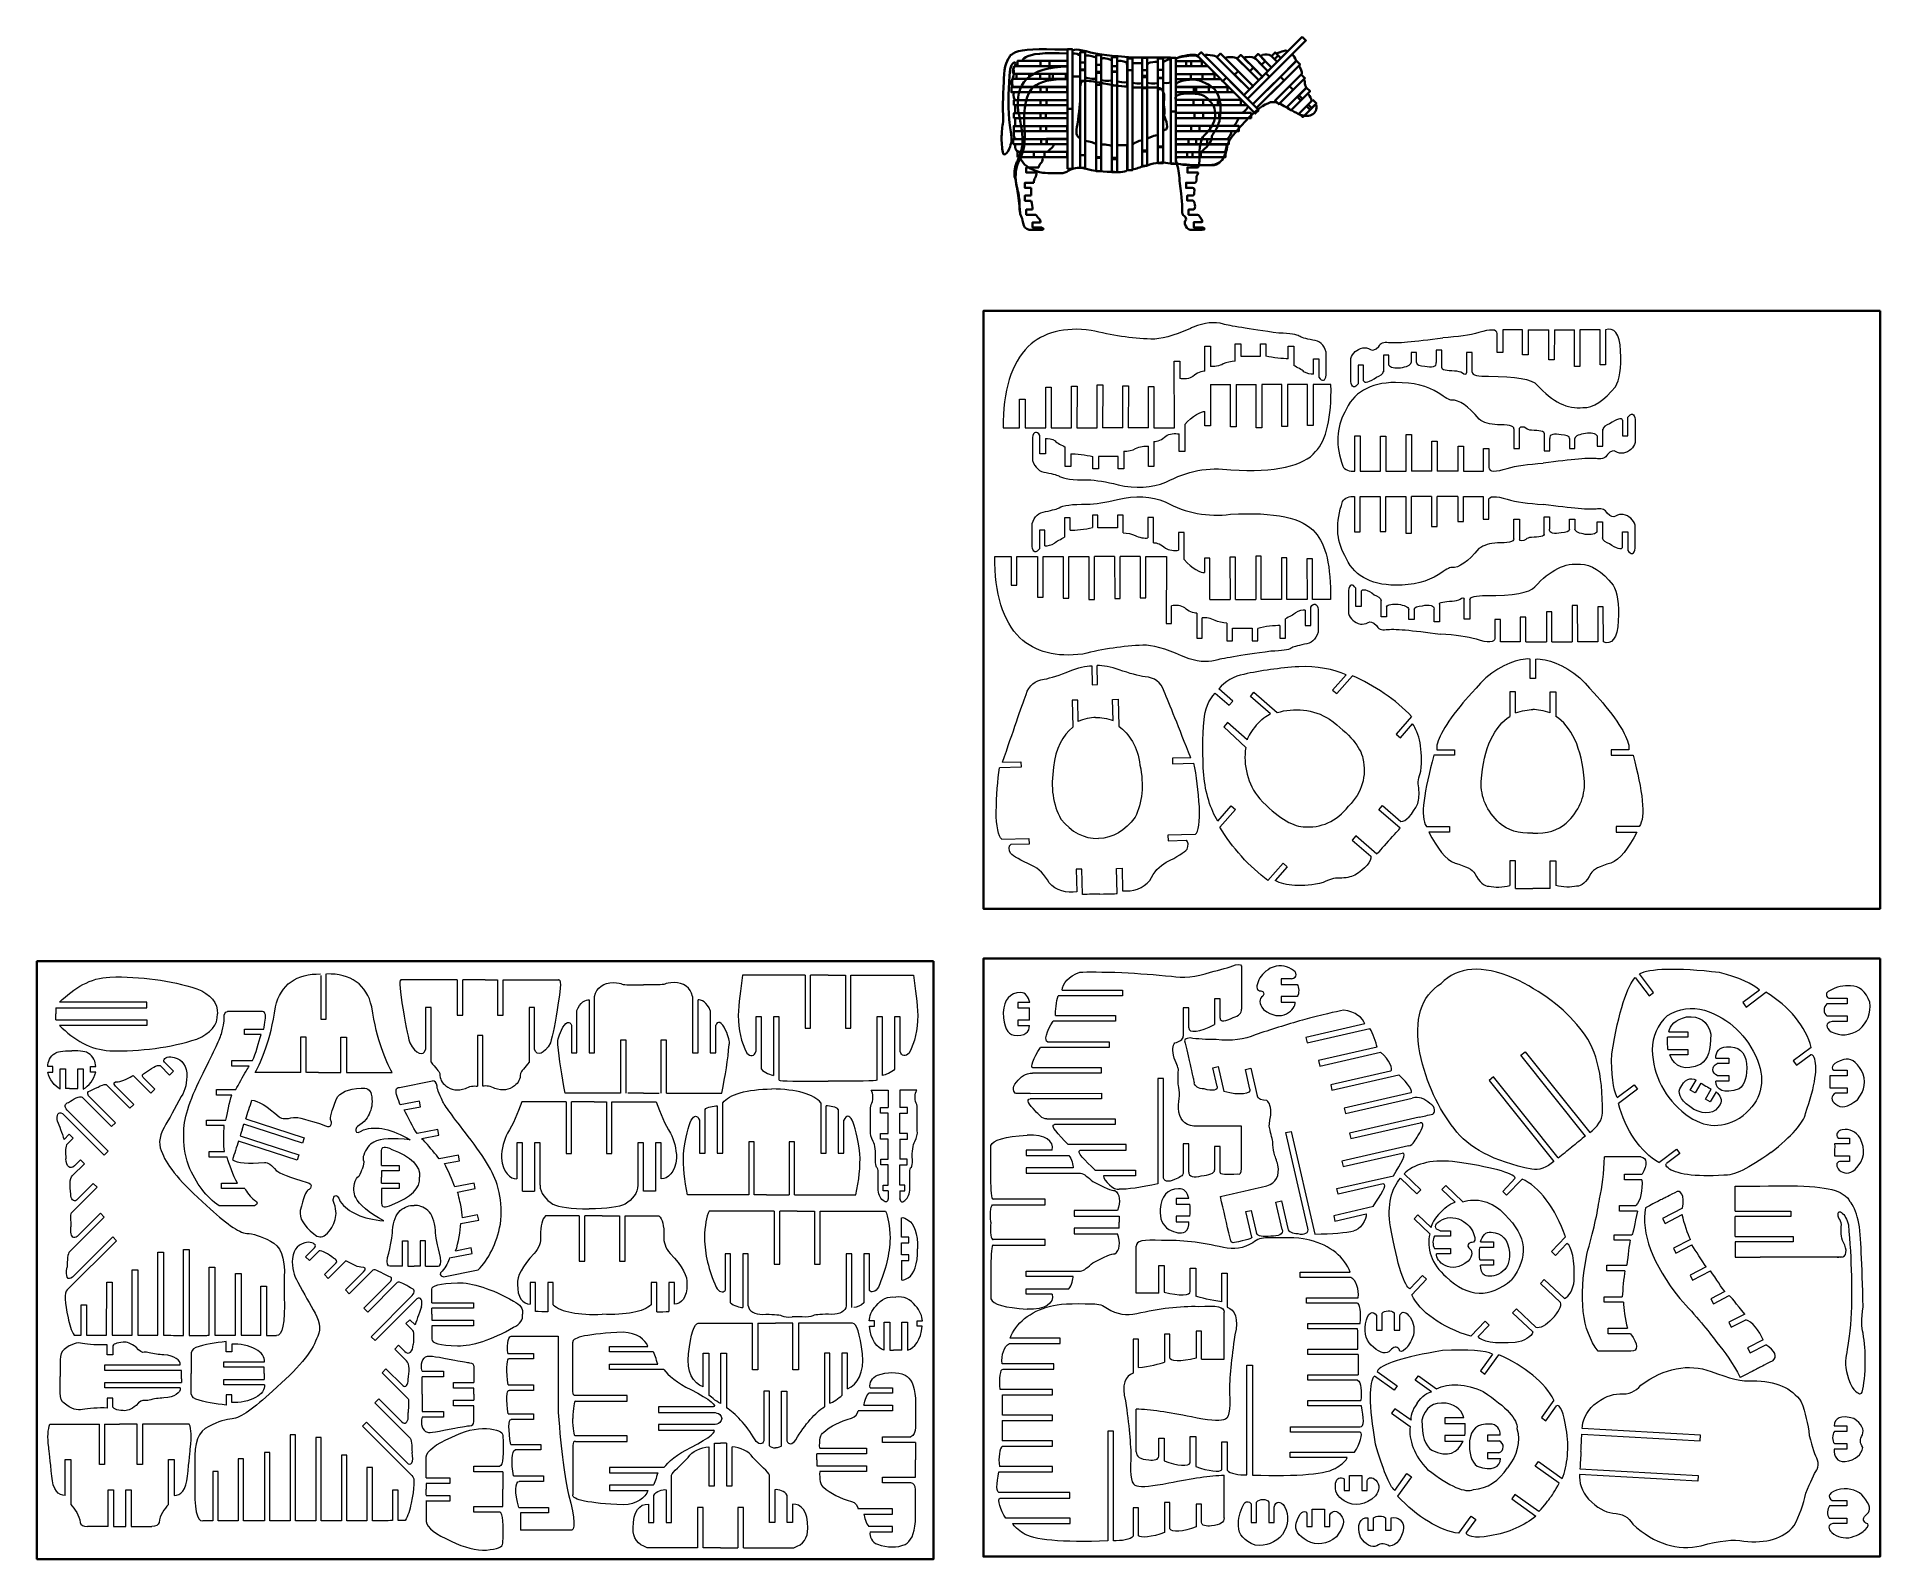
# Model space of a CAD drawing. Header units: inches. Extents: x -30.6 to 6.4, y -21.9 to 8.7.
import ezdxf

# ---------------------------------------------------------------- set-up
doc = ezdxf.new("R2010")
doc.units = ezdxf.units.IN
doc.header["$MEASUREMENT"] = 0
doc.layers.add('Layer 1', color=1, linetype='Continuous')
doc.layers.add('Layer 2', color=5, linetype='Continuous')

msp = doc.modelspace()

# ---------------------------------------------------------------- linework, layer by layer
at = {"layer": 'Layer 1', "color": 1, "lineweight": 35}
for points in [[(-9.921, 6.029), (-9.818, 6.029), (-9.818, 8.429), (-9.921, 8.429), (-9.921, 6.029)], [(-9.665, 6.051), (-9.562, 6.051), (-9.562, 8.368), (-9.665, 8.368), (-9.665, 6.051)], [(-9.346, 5.98), (-9.243, 5.98), (-9.243, 8.308), (-9.346, 8.308), (-9.346, 5.98)], [(-9.026, 5.964), (-8.923, 5.964), (-8.923, 8.268), (-9.026, 8.268), (-9.026, 5.964)], [(-8.717, 5.999), (-8.614, 5.999), (-8.614, 8.245), (-8.717, 8.245), (-8.717, 5.999)], [(-8.422, 6.089), (-8.319, 6.089), (-8.319, 8.254), (-8.422, 8.254), (-8.422, 6.089)], [(-8.104, 6.142), (-8.001, 6.142), (-8.001, 8.243), (-8.104, 8.243), (-8.104, 6.142)], [(-7.744, 8.088), (-7.219, 8.088), (-7.219, 8.19), (-7.744, 8.19), (-7.744, 8.088)], [(-7.744, 7.827), (-6.965, 7.827), (-6.965, 7.93), (-7.744, 7.93), (-7.744, 7.827)], [(-7.744, 7.568), (-6.707, 7.568), (-6.707, 7.67), (-7.744, 7.67), (-7.744, 7.568)], [(-7.744, 7.308), (-6.441, 7.308), (-6.441, 7.41), (-7.744, 7.41), (-7.744, 7.308)], [(-10.995, 7.045), (-9.921, 7.045), (-9.921, 7.148), (-10.995, 7.148), (-10.995, 7.045)], [(-7.744, 7.047), (-6.234, 7.047), (-6.234, 7.15), (-7.744, 7.15), (-7.744, 7.047)], [(-7.744, 6.787), (-6.479, 6.787), (-6.479, 6.889), (-7.744, 6.889), (-7.744, 6.787)], [(-7.744, 6.521), (-6.683, 6.521), (-6.683, 6.623), (-7.744, 6.623), (-7.744, 6.521)], [(-7.744, 6.263), (-6.746, 6.263), (-6.746, 6.366), (-7.744, 6.366), (-7.744, 6.263)]]:
    msp.add_lwpolyline(points, close=True, dxfattribs=at)
at = {"layer": 'Layer 1', "lineweight": 35}
for points in [[(-9.665, 8.163), (-9.562, 8.163), (-9.562, 8.368), (-9.665, 8.368), (-9.665, 8.163)], [(-9.346, 8.113), (-9.243, 8.113), (-9.243, 8.308), (-9.346, 8.308), (-9.346, 8.113)], [(-9.026, 8.088), (-8.923, 8.088), (-8.923, 8.268), (-9.026, 8.268), (-9.026, 8.088)], [(-8.717, 8.01), (-8.614, 8.01), (-8.614, 8.245), (-8.717, 8.245), (-8.717, 8.01)], [(-8.422, 8.01), (-8.319, 8.01), (-8.319, 8.254), (-8.422, 8.254), (-8.422, 8.01)], [(-8.104, 8.012), (-8.001, 8.012), (-8.001, 8.243), (-8.104, 8.243), (-8.104, 8.012)], [(-9.665, 7.792), (-9.562, 7.792), (-9.562, 8.021), (-9.665, 8.021), (-9.665, 7.792)], [(-9.346, 7.715), (-9.243, 7.715), (-9.243, 7.976), (-9.346, 7.976), (-9.346, 7.715)], [(-9.026, 7.703), (-8.923, 7.703), (-8.923, 7.985), (-9.026, 7.985), (-9.026, 7.703)], [(-8.422, 7.65), (-8.319, 7.65), (-8.319, 7.894), (-8.422, 7.894), (-8.422, 7.65)], [(-8.104, 7.625), (-8.001, 7.625), (-8.001, 7.857), (-8.104, 7.857), (-8.104, 7.625)], [(-9.921, 6.029), (-9.818, 6.029), (-9.818, 7.231), (-9.921, 7.231), (-9.921, 6.029)], [(-9.665, 6.051), (-9.562, 6.051), (-9.562, 6.304), (-9.665, 6.304), (-9.665, 6.051)], [(-8.422, 6.089), (-8.319, 6.089), (-8.319, 6.398), (-8.422, 6.398), (-8.422, 6.089)], [(-8.104, 6.142), (-8.001, 6.142), (-8.001, 6.476), (-8.104, 6.476), (-8.104, 6.142)], [(-9.346, 5.98), (-9.243, 5.98), (-9.243, 6.262), (-9.346, 6.262), (-9.346, 5.98)], [(-9.026, 5.964), (-8.923, 5.964), (-8.923, 6.247), (-9.026, 6.247), (-9.026, 5.964)]]:
    msp.add_lwpolyline(points, close=True, dxfattribs=at)
at = {"layer": 'Layer 1', "color": 2, "lineweight": 35}
for points in [[(-7.744, 8.088), (-7.539, 8.088), (-7.539, 8.19), (-7.744, 8.19), (-7.744, 8.088)], [(-10.282, 7.832), (-9.953, 7.832), (-9.953, 7.934), (-10.282, 7.934), (-10.282, 7.832)], [(-7.744, 7.827), (-7.446, 7.827), (-7.446, 7.93), (-7.744, 7.93), (-7.744, 7.827)], [(-10.459, 7.566), (-9.922, 7.566), (-9.922, 7.669), (-10.459, 7.669), (-10.459, 7.566)], [(-10.458, 7.306), (-9.92, 7.306), (-9.92, 7.408), (-10.458, 7.408), (-10.458, 7.306)], [(-7.744, 7.568), (-7.334, 7.568), (-7.334, 7.67), (-7.744, 7.67), (-7.744, 7.568)], [(-7.744, 7.308), (-7.195, 7.308), (-7.195, 7.41), (-7.744, 7.41), (-7.744, 7.308)], [(-10.459, 7.045), (-9.921, 7.045), (-9.921, 7.148), (-10.459, 7.148), (-10.459, 7.045)], [(-7.744, 7.047), (-7.192, 7.047), (-7.192, 7.15), (-7.744, 7.15), (-7.744, 7.047)], [(-7.744, 6.787), (-7.271, 6.787), (-7.271, 6.889), (-7.744, 6.889), (-7.744, 6.787)], [(-10.382, 6.264), (-9.922, 6.264), (-9.922, 6.367), (-10.382, 6.367), (-10.382, 6.264)], [(-7.744, 6.521), (-7.335, 6.521), (-7.335, 6.623), (-7.744, 6.623), (-7.744, 6.521)], [(-7.744, 6.263), (-7.41, 6.263), (-7.41, 6.366), (-7.744, 6.366), (-7.744, 6.263)]]:
    msp.add_lwpolyline(points, close=True, dxfattribs=at)
at = {"layer": 'Layer 1', "color": 6, "lineweight": 35}
for points in [[(-7.436, 8.088), (-7.219, 8.088), (-7.219, 8.19), (-7.436, 8.19), (-7.436, 8.088)], [(-10.941, 7.832), (-10.469, 7.832), (-10.469, 7.934), (-10.941, 7.934), (-10.941, 7.832)], [(-7.206, 7.827), (-6.965, 7.827), (-6.965, 7.93), (-7.206, 7.93), (-7.206, 7.827)], [(-7.08, 7.568), (-6.707, 7.568), (-6.707, 7.67), (-7.08, 7.67), (-7.08, 7.568)], [(-6.9, 7.308), (-6.441, 7.308), (-6.441, 7.41), (-6.9, 7.41), (-6.9, 7.308)], [(-6.874, 7.047), (-6.234, 7.047), (-6.234, 7.15), (-6.874, 7.15), (-6.874, 7.047)], [(-7.053, 6.787), (-6.479, 6.787), (-6.479, 6.889), (-7.053, 6.889), (-7.053, 6.787)], [(-7.247, 6.263), (-6.746, 6.263), (-6.746, 6.366), (-7.247, 6.366), (-7.247, 6.263)], [(-7.117, 6.521), (-6.683, 6.521), (-6.683, 6.623), (-7.117, 6.623), (-7.117, 6.521)]]:
    msp.add_lwpolyline(points, close=True, dxfattribs=at)
at = {"layer": 'Layer 1', "color": 30, "lineweight": 35}
for points in [[(-10.686, 7.833), (-10.21, 7.833), (-10.21, 7.935), (-10.686, 7.935), (-10.686, 7.833)], [(-10.994, 7.306), (-10.342, 7.306), (-10.342, 7.408), (-10.994, 7.408), (-10.994, 7.306)], [(-7.387, 7.308), (-6.441, 7.308), (-6.441, 7.41), (-7.387, 7.41), (-7.387, 7.308)], [(-7.385, 7.568), (-6.707, 7.568), (-6.707, 7.67), (-7.385, 7.67), (-7.385, 7.568)], [(-10.995, 7.045), (-10.356, 7.045), (-10.356, 7.148), (-10.995, 7.148), (-10.995, 7.045)], [(-7.372, 7.047), (-6.234, 7.047), (-6.234, 7.15), (-7.372, 7.15), (-7.372, 7.047)], [(-10.997, 6.784), (-10.346, 6.784), (-10.346, 6.887), (-10.997, 6.887), (-10.997, 6.784)], [(-7.438, 6.787), (-6.479, 6.787), (-6.479, 6.889), (-7.438, 6.889), (-7.438, 6.787)], [(-11.008, 6.525), (-10.336, 6.525), (-10.336, 6.627), (-11.008, 6.627), (-11.008, 6.525)], [(-10.919, 6.264), (-10.597, 6.264), (-10.597, 6.367), (-10.919, 6.367), (-10.919, 6.264)], [(-7.513, 6.263), (-6.746, 6.263), (-6.746, 6.366), (-7.513, 6.366), (-7.513, 6.263)], [(-7.489, 6.521), (-6.683, 6.521), (-6.683, 6.623), (-7.489, 6.623), (-7.489, 6.521)]]:
    msp.add_lwpolyline(points, close=True, dxfattribs=at)
at = {"layer": 'Layer 1', "color": 4, "lineweight": 35}
for points in [[(-10.994, 7.306), (-9.92, 7.306), (-9.92, 7.408), (-10.994, 7.408), (-10.994, 7.306)], [(-11.008, 6.525), (-9.921, 6.525), (-9.921, 6.627), (-11.008, 6.627), (-11.008, 6.525)], [(-10.919, 6.264), (-9.922, 6.264), (-9.922, 6.367), (-10.919, 6.367), (-10.919, 6.264)]]:
    msp.add_lwpolyline(points, close=True, dxfattribs=at)
at = {"layer": 'Layer 1', "color": 1, "lineweight": 35}
for points in [[(-5.206, 8.677), (-5.206, 8.677), (-5.133, 8.604), (-5.133, 8.604), (-5.133, 8.604), (-5.133, 8.604), (-6.304, 7.436), (-6.304, 7.436), (-6.304, 7.436), (-6.304, 7.436), (-6.376, 7.509), (-6.376, 7.509), (-6.376, 7.509), (-6.376, 7.509), (-5.206, 8.677), (-5.206, 8.677)], [(-7.847, 8.254), (-7.847, 8.254), (-7.744, 8.254), (-7.744, 8.254), (-7.744, 8.254), (-7.744, 8.254), (-7.744, 6.129), (-7.744, 6.129), (-7.744, 6.129), (-7.744, 6.129), (-7.847, 6.129), (-7.847, 6.129), (-7.847, 6.129), (-7.847, 6.129), (-7.847, 8.254), (-7.847, 8.254)], [(-6.077, 7.209), (-6.077, 7.209), (-6.15, 7.136), (-6.15, 7.136), (-6.15, 7.136), (-6.15, 7.136), (-7.308, 8.296), (-7.308, 8.296), (-7.308, 8.296), (-7.308, 8.296), (-7.235, 8.369), (-7.235, 8.369), (-7.235, 8.369), (-7.235, 8.369), (-6.077, 7.209), (-6.077, 7.209)], [(-6.194, 7.69), (-6.194, 7.69), (-6.267, 7.618), (-6.267, 7.618), (-6.267, 7.618), (-6.267, 7.618), (-6.918, 8.269), (-6.918, 8.269), (-6.918, 8.269), (-6.918, 8.269), (-6.845, 8.342), (-6.845, 8.342), (-6.845, 8.342), (-6.845, 8.342), (-6.194, 7.69), (-6.194, 7.69)], [(-6.006, 7.878), (-6.006, 7.878), (-6.079, 7.806), (-6.079, 7.806), (-6.079, 7.806), (-6.079, 7.806), (-6.513, 8.241), (-6.513, 8.241), (-6.513, 8.241), (-6.513, 8.241), (-6.44, 8.314), (-6.44, 8.314), (-6.44, 8.314), (-6.44, 8.314), (-6.006, 7.878), (-6.006, 7.878)], [(-5.324, 8.196), (-5.324, 8.196), (-5.251, 8.123), (-5.251, 8.123), (-5.251, 8.123), (-5.251, 8.123), (-6.122, 7.253), (-6.122, 7.253), (-6.122, 7.253), (-6.122, 7.253), (-6.195, 7.326), (-6.195, 7.326), (-6.195, 7.326), (-6.195, 7.326), (-5.324, 8.196), (-5.324, 8.196)], [(-5.822, 8.062), (-5.822, 8.062), (-5.895, 7.989), (-5.895, 7.989), (-5.895, 7.989), (-5.895, 7.989), (-6.167, 8.262), (-6.167, 8.262), (-6.167, 8.262), (-6.167, 8.262), (-6.094, 8.335), (-6.094, 8.335), (-6.094, 8.335), (-6.094, 8.335), (-5.822, 8.062), (-5.822, 8.062)], [(-5.635, 8.248), (-5.635, 8.248), (-5.708, 8.176), (-5.708, 8.176), (-5.708, 8.176), (-5.708, 8.176), (-5.824, 8.292), (-5.824, 8.292), (-5.824, 8.292), (-5.824, 8.292), (-5.751, 8.365), (-5.751, 8.365), (-5.751, 8.365), (-5.751, 8.365), (-5.635, 8.248), (-5.635, 8.248)], [(-5.225, 7.923), (-5.225, 7.923), (-5.152, 7.85), (-5.152, 7.85), (-5.152, 7.85), (-5.152, 7.85), (-5.677, 7.325), (-5.677, 7.325), (-5.677, 7.325), (-5.677, 7.325), (-5.75, 7.398), (-5.75, 7.398), (-5.75, 7.398), (-5.75, 7.398), (-5.225, 7.923), (-5.225, 7.923)], [(-9.922, 7.669), (-9.922, 7.669), (-11.045, 7.669), (-11.045, 7.669), (-11.045, 7.669), (-11.045, 7.669), (-11.045, 7.566), (-11.045, 7.566), (-11.045, 7.566), (-11.045, 7.566), (-9.922, 7.566), (-9.922, 7.566), (-9.922, 7.566), (-9.922, 7.566), (-9.922, 7.669), (-9.922, 7.669)], [(-5.122, 7.657), (-5.122, 7.657), (-5.05, 7.584), (-5.05, 7.584), (-5.05, 7.584), (-5.05, 7.584), (-5.433, 7.201), (-5.433, 7.201), (-5.433, 7.201), (-5.433, 7.201), (-5.506, 7.274), (-5.506, 7.274), (-5.506, 7.274), (-5.506, 7.274), (-5.122, 7.657), (-5.122, 7.657)], [(-4.994, 7.413), (-4.994, 7.413), (-4.921, 7.34), (-4.921, 7.34), (-4.921, 7.34), (-4.921, 7.34), (-5.196, 7.066), (-5.196, 7.066), (-5.196, 7.066), (-5.196, 7.066), (-5.269, 7.139), (-5.269, 7.139), (-5.269, 7.139), (-5.269, 7.139), (-4.994, 7.413), (-4.994, 7.413)], [(-9.923, 6.887), (-9.923, 6.887), (-10.997, 6.887), (-10.997, 6.887), (-10.997, 6.887), (-10.997, 6.887), (-10.997, 6.785), (-10.997, 6.785), (-10.997, 6.785), (-10.997, 6.785), (-9.923, 6.785), (-9.923, 6.785), (-9.923, 6.785), (-9.923, 6.785), (-9.923, 6.887), (-9.923, 6.887)]]:
    msp.add_open_spline(points, degree=3, knots=[0, 0, 0, 0, 0.25, 0.25, 0.25, 0.25, 0.5, 0.5, 0.5, 0.5, 0.75, 0.75, 0.75, 0.75, 1, 1, 1, 1], dxfattribs=at)
at = {"layer": 'Layer 1', "lineweight": 35}
for points, knots in [([(-10.992, 7.671), (-11.052, 7.67), (-11.061, 7.78), (-11.019, 7.851), (-11.019, 7.851), (-10.995, 7.909), (-10.988, 7.97), (-11, 8.035), (-11, 8.035), (-10.997, 8.059), (-10.988, 8.08), (-10.971, 8.099), (-10.971, 8.099), (-10.957, 8.157), (-10.966, 8.176), (-11, 8.157), (-11, 8.157), (-11.031, 8.132), (-11.054, 8.09), (-11.069, 8.031), (-11.069, 8.031), (-11.102, 7.677), (-11.11, 7.339), (-11.092, 7.016), (-11.092, 7.016), (-11.071, 6.852), (-11.054, 6.74), (-11.042, 6.68), (-11.042, 6.68), (-11.031, 6.598), (-11.052, 6.5), (-11.107, 6.384), (-11.107, 6.384), (-11.158, 6.319), (-11.192, 6.302), (-11.21, 6.333), (-11.21, 6.333), (-11.229, 6.41), (-11.239, 6.514), (-11.241, 6.646), (-11.241, 6.646), (-11.241, 6.739), (-11.233, 6.834), (-11.217, 6.934), (-11.217, 6.934), (-11.203, 6.988), (-11.203, 7.076), (-11.217, 7.198), (-11.217, 7.198), (-11.214, 7.419), (-11.208, 7.602), (-11.199, 7.747), (-11.199, 7.747), (-11.196, 8.015), (-11.157, 8.19), (-11.082, 8.27)], [0, 0, 0, 0, 0.071429, 0.071429, 0.071429, 0.071429, 0.142857, 0.142857, 0.142857, 0.142857, 0.214286, 0.214286, 0.214286, 0.214286, 0.285714, 0.285714, 0.285714, 0.285714, 0.357143, 0.357143, 0.357143, 0.357143, 0.428571, 0.428571, 0.428571, 0.428571, 0.5, 0.5, 0.5, 0.5, 0.571429, 0.571429, 0.571429, 0.571429, 0.642857, 0.642857, 0.642857, 0.642857, 0.714286, 0.714286, 0.714286, 0.714286, 0.785714, 0.785714, 0.785714, 0.785714, 0.857143, 0.857143, 0.857143, 0.857143, 0.928571, 0.928571, 0.928571, 0.928571, 1, 1, 1, 1]), ([(-10.173, 8.424), (-10.636, 8.44), (-10.914, 8.414), (-11.007, 8.345), (-11.007, 8.345), (-11.053, 8.319), (-11.078, 8.294), (-11.082, 8.27)], [0, 0, 0, 0, 0.5, 0.5, 0.5, 0.5, 1, 1, 1, 1]), ([(-10.83, 8.193), (-10.83, 8.193), (-10.28, 8.193), (-10.28, 8.193), (-10.28, 8.193), (-10.28, 8.193), (-10.28, 8.09), (-10.28, 8.09), (-10.28, 8.09), (-10.28, 8.09), (-10.99, 8.09), (-10.99, 8.09)], [0, 0, 0, 0, 0.333333, 0.333333, 0.333333, 0.333333, 0.666667, 0.666667, 0.666667, 0.666667, 1, 1, 1, 1]), ([(-9.921, 8.346), (-10.384, 8.363), (-10.662, 8.337), (-10.755, 8.268), (-10.755, 8.268), (-10.802, 8.241), (-10.827, 8.216), (-10.83, 8.193)], [0, 0, 0, 0, 0.5, 0.5, 0.5, 0.5, 1, 1, 1, 1]), ([(-9.921, 8.194), (-9.921, 8.194), (-10.461, 8.194), (-10.461, 8.194), (-10.461, 8.194), (-10.461, 8.194), (-10.461, 8.091), (-10.461, 8.091), (-10.461, 8.091), (-10.461, 8.091), (-9.921, 8.091), (-9.921, 8.091)], [0, 0, 0, 0, 0.333333, 0.333333, 0.333333, 0.333333, 0.666667, 0.666667, 0.666667, 0.666667, 1, 1, 1, 1]), ([(-9.818, 8.343), (-9.818, 8.343), (-9.818, 7.231), (-9.818, 7.231), (-9.818, 7.231), (-9.818, 7.231), (-9.921, 7.231), (-9.921, 7.231), (-9.921, 7.231), (-9.921, 7.231), (-9.921, 8.346), (-9.921, 8.346)], [0, 0, 0, 0, 0.333333, 0.333333, 0.333333, 0.333333, 0.666667, 0.666667, 0.666667, 0.666667, 1, 1, 1, 1]), ([(-7.848, 8.262), (-8.176, 8.262), (-8.434, 8.262), (-8.623, 8.262), (-8.623, 8.262), (-9.021, 8.294), (-9.298, 8.328), (-9.454, 8.365), (-9.454, 8.365), (-9.708, 8.436), (-9.829, 8.44), (-9.818, 8.379)], [0, 0, 0, 0, 0.333333, 0.333333, 0.333333, 0.333333, 0.666667, 0.666667, 0.666667, 0.666667, 1, 1, 1, 1]), ([(-9.562, 8.293), (-9.562, 8.293), (-9.562, 8.009), (-9.562, 8.009), (-9.562, 8.009), (-9.562, 8.009), (-9.665, 8.009), (-9.665, 8.009), (-9.665, 8.009), (-9.665, 8.009), (-9.665, 8.297), (-9.665, 8.297)], [0, 0, 0, 0, 0.333333, 0.333333, 0.333333, 0.333333, 0.666667, 0.666667, 0.666667, 0.666667, 1, 1, 1, 1]), ([(-9.562, 7.863), (-9.562, 7.863), (-9.562, 8.163), (-9.562, 8.163), (-9.562, 8.163), (-9.562, 8.163), (-9.665, 8.163), (-9.665, 8.163), (-9.665, 8.163), (-9.665, 8.163), (-9.665, 7.88), (-9.665, 7.88)], [0, 0, 0, 0, 0.333333, 0.333333, 0.333333, 0.333333, 0.666667, 0.666667, 0.666667, 0.666667, 1, 1, 1, 1]), ([(-9.243, 8.222), (-9.243, 8.222), (-9.243, 7.957), (-9.243, 7.957), (-9.243, 7.957), (-9.243, 7.957), (-9.346, 7.957), (-9.346, 7.957), (-9.346, 7.957), (-9.346, 7.957), (-9.346, 8.261), (-9.346, 8.261)], [0, 0, 0, 0, 0.333333, 0.333333, 0.333333, 0.333333, 0.666667, 0.666667, 0.666667, 0.666667, 1, 1, 1, 1]), ([(-8.923, 8.156), (-8.923, 8.156), (-8.923, 7.973), (-8.923, 7.973), (-8.923, 7.973), (-8.923, 7.973), (-9.026, 7.973), (-9.026, 7.973), (-9.026, 7.973), (-9.026, 7.973), (-9.026, 8.202), (-9.026, 8.202)], [0, 0, 0, 0, 0.333333, 0.333333, 0.333333, 0.333333, 0.666667, 0.666667, 0.666667, 0.666667, 1, 1, 1, 1]), ([(-8.718, 8.111), (-8.716, 8.158), (-8.758, 8.185), (-8.846, 8.193), (-8.846, 8.193), (-8.899, 8.201), (-8.925, 8.189), (-8.923, 8.156)], [0, 0, 0, 0, 0.5, 0.5, 0.5, 0.5, 1, 1, 1, 1]), ([(-8.579, 8.149), (-8.603, 8.157), (-8.615, 8.139), (-8.615, 8.095), (-8.615, 8.095), (-8.615, 7.951), (-8.615, 7.807), (-8.615, 7.663), (-8.615, 7.663), (-8.454, 7.663), (-8.293, 7.663), (-8.132, 7.663), (-8.132, 7.663), (-8.034, 7.654), (-7.982, 7.594), (-7.975, 7.483), (-7.975, 7.483), (-7.978, 7.434), (-7.982, 7.392), (-7.987, 7.356), (-7.987, 7.356), (-7.987, 7.312), (-7.982, 7.277), (-7.975, 7.25), (-7.975, 7.25), (-7.972, 7.22), (-7.972, 7.167), (-7.975, 7.091), (-7.975, 7.091), (-7.977, 7.083), (-7.963, 7.044), (-7.932, 6.973), (-7.932, 6.973), (-7.913, 6.896), (-7.915, 6.845), (-7.939, 6.82), (-7.939, 6.82), (-7.981, 6.809), (-8.001, 6.786), (-8, 6.752)], [0, 0, 0, 0, 0.1, 0.1, 0.1, 0.1, 0.2, 0.2, 0.2, 0.2, 0.3, 0.3, 0.3, 0.3, 0.4, 0.4, 0.4, 0.4, 0.5, 0.5, 0.5, 0.5, 0.6, 0.6, 0.6, 0.6, 0.7, 0.7, 0.7, 0.7, 0.8, 0.8, 0.8, 0.8, 0.9, 0.9, 0.9, 0.9, 1, 1, 1, 1]), ([(-8.103, 8.13), (-8.1, 8.178), (-8.135, 8.191), (-8.207, 8.168), (-8.207, 8.168), (-8.282, 8.162), (-8.319, 8.142), (-8.318, 8.108)], [0, 0, 0, 0, 0.5, 0.5, 0.5, 0.5, 1, 1, 1, 1]), ([(-8, 8.133), (-8.002, 8.167), (-7.981, 8.191), (-7.936, 8.205), (-7.936, 8.205), (-7.873, 8.236), (-7.843, 8.226), (-7.847, 8.174)], [0, 0, 0, 0, 0.5, 0.5, 0.5, 0.5, 1, 1, 1, 1]), ([(-8.001, 7.752), (-7.891, 7.74), (-7.84, 7.757), (-7.848, 7.801), (-7.848, 7.801), (-7.848, 7.987), (-7.848, 8.14), (-7.848, 8.262)], [0, 0, 0, 0, 0.5, 0.5, 0.5, 0.5, 1, 1, 1, 1]), ([(-7.847, 8.174), (-7.847, 8.174), (-7.847, 7.179), (-7.847, 7.179), (-7.847, 7.179), (-7.847, 7.179), (-7.744, 7.179), (-7.744, 7.179), (-7.744, 7.179), (-7.744, 7.179), (-7.744, 8.249), (-7.744, 8.249)], [0, 0, 0, 0, 0.333333, 0.333333, 0.333333, 0.333333, 0.666667, 0.666667, 0.666667, 0.666667, 1, 1, 1, 1]), ([(-7.566, 8.299), (-7.636, 8.286), (-7.695, 8.266), (-7.744, 8.237), (-7.744, 8.237), (-7.744, 8.222), (-7.744, 8.206), (-7.744, 8.19)], [0, 0, 0, 0, 0.5, 0.5, 0.5, 0.5, 1, 1, 1, 1]), ([(-7.744, 8.19), (-7.744, 8.19), (-7.436, 8.191), (-7.436, 8.191), (-7.436, 8.191), (-7.436, 8.191), (-7.436, 8.088), (-7.436, 8.088), (-7.436, 8.088), (-7.436, 8.088), (-7.744, 8.087), (-7.744, 8.087), (-7.744, 8.087), (-7.744, 8.036), (-7.744, 7.982), (-7.744, 7.931)], [0, 0, 0, 0, 0.25, 0.25, 0.25, 0.25, 0.5, 0.5, 0.5, 0.5, 0.75, 0.75, 0.75, 0.75, 1, 1, 1, 1]), ([(-7.1, 8.087), (-7.1, 8.087), (-7.539, 8.087), (-7.539, 8.087), (-7.539, 8.087), (-7.539, 8.087), (-7.539, 8.19), (-7.539, 8.19), (-7.539, 8.19), (-7.539, 8.19), (-7.231, 8.191), (-7.231, 8.191)], [0, 0, 0, 0, 0.333333, 0.333333, 0.333333, 0.333333, 0.666667, 0.666667, 0.666667, 0.666667, 1, 1, 1, 1]), ([(-7.137, 8.271), (-7.137, 8.271), (-6.729, 7.862), (-6.729, 7.862), (-6.729, 7.862), (-6.729, 7.862), (-6.802, 7.789), (-6.802, 7.789), (-6.802, 7.789), (-6.802, 7.789), (-7.302, 8.29), (-7.302, 8.29)], [0, 0, 0, 0, 0.333333, 0.333333, 0.333333, 0.333333, 0.666667, 0.666667, 0.666667, 0.666667, 1, 1, 1, 1]), ([(-6.725, 8.222), (-6.725, 8.222), (-6.491, 7.987), (-6.491, 7.987), (-6.491, 7.987), (-6.491, 7.987), (-6.564, 7.915), (-6.564, 7.915), (-6.564, 7.915), (-6.564, 7.915), (-6.912, 8.264), (-6.912, 8.264)], [0, 0, 0, 0, 0.333333, 0.333333, 0.333333, 0.333333, 0.666667, 0.666667, 0.666667, 0.666667, 1, 1, 1, 1]), ([(-6.357, 8.23), (-6.357, 8.23), (-6.187, 8.06), (-6.187, 8.06), (-6.187, 8.06), (-6.187, 8.06), (-6.26, 7.987), (-6.26, 7.987), (-6.26, 7.987), (-6.26, 7.987), (-6.523, 8.251), (-6.523, 8.251)], [0, 0, 0, 0, 0.333333, 0.333333, 0.333333, 0.333333, 0.666667, 0.666667, 0.666667, 0.666667, 1, 1, 1, 1]), ([(-6.01, 8.251), (-6.01, 8.251), (-5.948, 8.189), (-5.948, 8.189), (-5.948, 8.189), (-5.948, 8.189), (-6.021, 8.116), (-6.021, 8.116), (-6.021, 8.116), (-6.021, 8.116), (-6.139, 8.236), (-6.139, 8.236)], [0, 0, 0, 0, 0.333333, 0.333333, 0.333333, 0.333333, 0.666667, 0.666667, 0.666667, 0.666667, 1, 1, 1, 1]), ([(-5.586, 8.393), (-5.623, 8.38), (-5.67, 8.365), (-5.731, 8.345), (-5.731, 8.345), (-5.731, 8.345), (-5.689, 8.302), (-5.689, 8.302), (-5.689, 8.302), (-5.689, 8.302), (-5.762, 8.23), (-5.762, 8.23), (-5.762, 8.23), (-5.762, 8.23), (-5.824, 8.292), (-5.824, 8.292), (-5.824, 8.292), (-5.836, 8.31), (-5.889, 8.326), (-5.957, 8.321)], [0, 0, 0, 0, 0.2, 0.2, 0.2, 0.2, 0.4, 0.4, 0.4, 0.4, 0.6, 0.6, 0.6, 0.6, 0.8, 0.8, 0.8, 0.8, 1, 1, 1, 1]), ([(-5.586, 8.393), (-5.52, 8.41), (-5.498, 8.4), (-5.521, 8.362), (-5.521, 8.362), (-5.521, 8.362), (-5.934, 7.95), (-5.934, 7.95), (-5.934, 7.95), (-5.934, 7.95), (-5.862, 7.877), (-5.862, 7.877), (-5.862, 7.877), (-5.862, 7.877), (-5.445, 8.293), (-5.445, 8.293), (-5.445, 8.293), (-5.407, 8.324), (-5.381, 8.319), (-5.366, 8.277), (-5.366, 8.277), (-5.335, 8.23), (-5.328, 8.196), (-5.346, 8.173)], [0, 0, 0, 0, 0.166667, 0.166667, 0.166667, 0.166667, 0.333333, 0.333333, 0.333333, 0.333333, 0.5, 0.5, 0.5, 0.5, 0.666667, 0.666667, 0.666667, 0.666667, 0.833333, 0.833333, 0.833333, 0.833333, 1, 1, 1, 1]), ([(-5.298, 8.075), (-5.298, 8.075), (-5.572, 7.802), (-5.572, 7.802), (-5.572, 7.802), (-5.572, 7.802), (-5.645, 7.875), (-5.645, 7.875), (-5.645, 7.875), (-5.645, 7.875), (-5.346, 8.173), (-5.346, 8.173)], [0, 0, 0, 0, 0.333333, 0.333333, 0.333333, 0.333333, 0.666667, 0.666667, 0.666667, 0.666667, 1, 1, 1, 1]), ([(-10.99, 7.936), (-10.99, 7.936), (-10.282, 7.936), (-10.282, 7.936), (-10.282, 7.936), (-10.282, 7.936), (-10.282, 7.833), (-10.282, 7.833), (-10.282, 7.833), (-10.282, 7.833), (-10.99, 7.833), (-10.99, 7.833)], [0, 0, 0, 0, 0.333333, 0.333333, 0.333333, 0.333333, 0.666667, 0.666667, 0.666667, 0.666667, 1, 1, 1, 1]), ([(-10.849, 5.075), (-10.874, 5.114), (-10.885, 5.208), (-10.883, 5.357), (-10.883, 5.357), (-10.886, 5.443), (-10.902, 5.547), (-10.933, 5.667), (-10.933, 5.667), (-10.975, 5.848), (-10.967, 6.009), (-10.908, 6.152), (-10.908, 6.152), (-10.793, 6.365), (-10.751, 6.585), (-10.783, 6.812), (-10.783, 6.812), (-10.807, 7.263), (-10.745, 7.55), (-10.598, 7.672), (-10.598, 7.672), (-10.479, 7.781), (-10.253, 7.833), (-9.918, 7.827)], [0, 0, 0, 0, 0.166667, 0.166667, 0.166667, 0.166667, 0.333333, 0.333333, 0.333333, 0.333333, 0.5, 0.5, 0.5, 0.5, 0.666667, 0.666667, 0.666667, 0.666667, 0.833333, 0.833333, 0.833333, 0.833333, 1, 1, 1, 1]), ([(-10.908, 7.186), (-10.944, 7.458), (-10.889, 7.671), (-10.744, 7.825), (-10.744, 7.825), (-10.572, 7.996), (-10.297, 8.081), (-9.918, 8.08)], [0, 0, 0, 0, 0.5, 0.5, 0.5, 0.5, 1, 1, 1, 1]), ([(-9.921, 7.936), (-9.921, 7.936), (-10.469, 7.935), (-10.469, 7.935), (-10.469, 7.935), (-10.469, 7.935), (-10.469, 7.832), (-10.469, 7.832), (-10.469, 7.832), (-10.469, 7.832), (-9.921, 7.833), (-9.921, 7.833)], [0, 0, 0, 0, 0.333333, 0.333333, 0.333333, 0.333333, 0.666667, 0.666667, 0.666667, 0.666667, 1, 1, 1, 1]), ([(-9.918, 7.936), (-9.918, 7.936), (-10.21, 7.936), (-10.21, 7.936), (-10.21, 7.936), (-10.21, 7.936), (-10.21, 7.833), (-10.21, 7.833), (-10.21, 7.833), (-10.21, 7.833), (-9.918, 7.833), (-9.918, 7.833)], [0, 0, 0, 0, 0.333333, 0.333333, 0.333333, 0.333333, 0.666667, 0.666667, 0.666667, 0.666667, 1, 1, 1, 1]), ([(-9.918, 8.08), (-9.918, 8.056), (-9.918, 8.029), (-9.918, 8.001), (-9.918, 8.001), (-9.918, 7.977), (-9.918, 7.963), (-9.918, 7.936)], [0, 0, 0, 0, 0.5, 0.5, 0.5, 0.5, 1, 1, 1, 1]), ([(-9.665, 6.643), (-9.743, 6.668), (-9.761, 6.762), (-9.719, 6.925), (-9.719, 6.925), (-9.682, 7.168), (-9.664, 7.364), (-9.663, 7.515), (-9.663, 7.515), (-9.676, 7.693), (-9.657, 7.784), (-9.605, 7.786), (-9.605, 7.786), (-9.554, 7.8), (-9.445, 7.791), (-9.278, 7.758), (-9.278, 7.758), (-9.041, 7.708), (-8.856, 7.682), (-8.719, 7.679)], [0, 0, 0, 0, 0.2, 0.2, 0.2, 0.2, 0.4, 0.4, 0.4, 0.4, 0.6, 0.6, 0.6, 0.6, 0.8, 0.8, 0.8, 0.8, 1, 1, 1, 1]), ([(-9.243, 7.809), (-9.243, 7.809), (-9.243, 8.113), (-9.243, 8.113), (-9.243, 8.113), (-9.243, 8.113), (-9.346, 8.113), (-9.346, 8.113), (-9.346, 8.113), (-9.346, 8.113), (-9.346, 7.866), (-9.346, 7.866)], [0, 0, 0, 0, 0.333333, 0.333333, 0.333333, 0.333333, 0.666667, 0.666667, 0.666667, 0.666667, 1, 1, 1, 1]), ([(-8.923, 7.78), (-8.923, 7.78), (-8.923, 8.088), (-8.923, 8.088), (-8.923, 8.088), (-8.923, 8.088), (-9.026, 8.088), (-9.026, 8.088), (-9.026, 8.088), (-9.026, 8.088), (-9.026, 7.825), (-9.026, 7.825)], [0, 0, 0, 0, 0.333333, 0.333333, 0.333333, 0.333333, 0.666667, 0.666667, 0.666667, 0.666667, 1, 1, 1, 1]), ([(-8.614, 7.754), (-8.614, 7.754), (-8.614, 8.01), (-8.614, 8.01), (-8.614, 8.01), (-8.614, 8.01), (-8.717, 8.01), (-8.717, 8.01), (-8.717, 8.01), (-8.717, 8.01), (-8.717, 7.784), (-8.717, 7.784)], [0, 0, 0, 0, 0.333333, 0.333333, 0.333333, 0.333333, 0.666667, 0.666667, 0.666667, 0.666667, 1, 1, 1, 1]), ([(-8.422, 8.135), (-8.422, 8.135), (-8.422, 7.87), (-8.422, 7.87), (-8.422, 7.87), (-8.422, 7.87), (-8.318, 7.87), (-8.318, 7.87), (-8.318, 7.87), (-8.318, 7.87), (-8.318, 8.11), (-8.318, 8.11)], [0, 0, 0, 0, 0.333333, 0.333333, 0.333333, 0.333333, 0.666667, 0.666667, 0.666667, 0.666667, 1, 1, 1, 1]), ([(-8.319, 7.754), (-8.319, 7.754), (-8.319, 8.01), (-8.319, 8.01), (-8.319, 8.01), (-8.319, 8.01), (-8.422, 8.01), (-8.422, 8.01), (-8.422, 8.01), (-8.422, 8.01), (-8.422, 7.764), (-8.422, 7.764)], [0, 0, 0, 0, 0.333333, 0.333333, 0.333333, 0.333333, 0.666667, 0.666667, 0.666667, 0.666667, 1, 1, 1, 1]), ([(-8.001, 7.752), (-8.001, 7.752), (-8.001, 8.012), (-8.001, 8.012), (-8.001, 8.012), (-8.001, 8.012), (-8.104, 8.012), (-8.104, 8.012), (-8.104, 8.012), (-8.104, 8.012), (-8.104, 7.759), (-8.104, 7.759)], [0, 0, 0, 0, 0.333333, 0.333333, 0.333333, 0.333333, 0.666667, 0.666667, 0.666667, 0.666667, 1, 1, 1, 1]), ([(-8.103, 8.13), (-8.103, 8.13), (-8.103, 7.845), (-8.103, 7.845), (-8.103, 7.845), (-8.103, 7.845), (-8, 7.845), (-8, 7.845), (-8, 7.845), (-8, 7.845), (-8, 8.133), (-8, 8.133)], [0, 0, 0, 0, 0.333333, 0.333333, 0.333333, 0.333333, 0.666667, 0.666667, 0.666667, 0.666667, 1, 1, 1, 1]), ([(-7.315, 6.056), (-7.284, 6.053), (-7.27, 6.1), (-7.272, 6.198), (-7.272, 6.198), (-7.27, 6.276), (-7.251, 6.339), (-7.215, 6.386), (-7.215, 6.386), (-7.082, 6.496), (-7.018, 6.589), (-7.022, 6.665), (-7.022, 6.665), (-7.025, 6.682), (-7.001, 6.727), (-6.949, 6.799), (-6.949, 6.799), (-6.879, 6.906), (-6.844, 7.05), (-6.844, 7.232), (-6.844, 7.232), (-6.847, 7.495), (-6.948, 7.667), (-7.146, 7.747), (-7.146, 7.747), (-7.302, 7.835), (-7.484, 7.843), (-7.692, 7.769), (-7.692, 7.769), (-7.732, 7.752), (-7.749, 7.719), (-7.743, 7.671)], [0, 0, 0, 0, 0.125, 0.125, 0.125, 0.125, 0.25, 0.25, 0.25, 0.25, 0.375, 0.375, 0.375, 0.375, 0.5, 0.5, 0.5, 0.5, 0.625, 0.625, 0.625, 0.625, 0.75, 0.75, 0.75, 0.75, 0.875, 0.875, 0.875, 0.875, 1, 1, 1, 1]), ([(-7.744, 7.931), (-7.744, 7.931), (-7.206, 7.93), (-7.206, 7.93), (-7.206, 7.93), (-7.206, 7.93), (-7.206, 7.827), (-7.206, 7.827), (-7.206, 7.827), (-7.206, 7.827), (-7.744, 7.827), (-7.744, 7.827)], [0, 0, 0, 0, 0.333333, 0.333333, 0.333333, 0.333333, 0.666667, 0.666667, 0.666667, 0.666667, 1, 1, 1, 1]), ([(-6.999, 7.93), (-6.999, 7.93), (-7.446, 7.93), (-7.446, 7.93), (-7.446, 7.93), (-7.446, 7.93), (-7.446, 7.826), (-7.446, 7.826), (-7.446, 7.826), (-7.446, 7.826), (-6.84, 7.827), (-6.84, 7.827), (-6.84, 7.827), (-6.738, 7.721), (-6.682, 7.682), (-6.736, 7.67)], [0, 0, 0, 0, 0.25, 0.25, 0.25, 0.25, 0.5, 0.5, 0.5, 0.5, 0.75, 0.75, 0.75, 0.75, 1, 1, 1, 1]), ([(-5.203, 7.799), (-5.203, 7.799), (-5.387, 7.615), (-5.387, 7.615), (-5.387, 7.615), (-5.387, 7.615), (-5.459, 7.688), (-5.459, 7.688), (-5.459, 7.688), (-5.459, 7.688), (-5.219, 7.928), (-5.219, 7.928)], [0, 0, 0, 0, 0.333333, 0.333333, 0.333333, 0.333333, 0.666667, 0.666667, 0.666667, 0.666667, 1, 1, 1, 1]), ([(-5.298, 8.075), (-5.271, 8.09), (-5.255, 8.084), (-5.25, 8.057), (-5.25, 8.057), (-5.215, 7.986), (-5.205, 7.943), (-5.219, 7.928)], [0, 0, 0, 0, 0.5, 0.5, 0.5, 0.5, 1, 1, 1, 1]), ([(-5.203, 7.799), (-5.171, 7.83), (-5.156, 7.821), (-5.157, 7.773), (-5.157, 7.773), (-5.153, 7.73), (-5.143, 7.69), (-5.126, 7.653)], [0, 0, 0, 0, 0.5, 0.5, 0.5, 0.5, 1, 1, 1, 1]), ([(-11.001, 7.671), (-10.883, 7.671), (-11.045, 7.671), (-10.927, 7.671), (-10.927, 7.671), (-10.675, 7.671), (-10.424, 7.671), (-10.173, 7.671)], [0, 0, 0, 0, 0.5, 0.5, 0.5, 0.5, 1, 1, 1, 1]), ([(-11.016, 7.669), (-11.016, 7.669), (-10.459, 7.669), (-10.459, 7.669), (-10.459, 7.669), (-10.459, 7.669), (-10.459, 7.566), (-10.459, 7.566), (-10.459, 7.566), (-10.459, 7.566), (-10.997, 7.566), (-10.997, 7.566)], [0, 0, 0, 0, 0.333333, 0.333333, 0.333333, 0.333333, 0.666667, 0.666667, 0.666667, 0.666667, 1, 1, 1, 1]), ([(-10.964, 7.409), (-10.964, 7.409), (-10.458, 7.409), (-10.458, 7.409), (-10.458, 7.409), (-10.458, 7.409), (-10.458, 7.306), (-10.458, 7.306), (-10.458, 7.306), (-10.458, 7.306), (-10.968, 7.306), (-10.968, 7.306)], [0, 0, 0, 0, 0.333333, 0.333333, 0.333333, 0.333333, 0.666667, 0.666667, 0.666667, 0.666667, 1, 1, 1, 1]), ([(-9.918, 7.41), (-9.918, 7.41), (-10.342, 7.409), (-10.342, 7.409), (-10.342, 7.409), (-10.342, 7.409), (-10.342, 7.306), (-10.342, 7.306), (-10.342, 7.306), (-10.342, 7.306), (-9.918, 7.307), (-9.918, 7.307)], [0, 0, 0, 0, 0.333333, 0.333333, 0.333333, 0.333333, 0.666667, 0.666667, 0.666667, 0.666667, 1, 1, 1, 1]), ([(-9.918, 7.41), (-9.918, 7.41), (-10.342, 7.409), (-10.342, 7.409), (-10.342, 7.409), (-10.342, 7.409), (-10.342, 7.306), (-10.342, 7.306), (-10.342, 7.306), (-10.342, 7.306), (-9.918, 7.307), (-9.918, 7.307)], [0, 0, 0, 0, 0.333333, 0.333333, 0.333333, 0.333333, 0.666667, 0.666667, 0.666667, 0.666667, 1, 1, 1, 1]), ([(-9.918, 7.67), (-9.918, 7.67), (-10.331, 7.669), (-10.331, 7.669), (-10.331, 7.669), (-10.331, 7.669), (-10.331, 7.566), (-10.331, 7.566), (-10.331, 7.566), (-10.331, 7.566), (-9.918, 7.567), (-9.918, 7.567)], [0, 0, 0, 0, 0.333333, 0.333333, 0.333333, 0.333333, 0.666667, 0.666667, 0.666667, 0.666667, 1, 1, 1, 1]), ([(-9.918, 7.67), (-9.918, 7.67), (-10.331, 7.669), (-10.331, 7.669), (-10.331, 7.669), (-10.331, 7.669), (-10.331, 7.566), (-10.331, 7.566), (-10.331, 7.566), (-10.331, 7.566), (-9.918, 7.567), (-9.918, 7.567)], [0, 0, 0, 0, 0.333333, 0.333333, 0.333333, 0.333333, 0.666667, 0.666667, 0.666667, 0.666667, 1, 1, 1, 1]), ([(-7.745, 7.671), (-7.745, 7.671), (-7.08, 7.671), (-7.08, 7.671), (-7.08, 7.671), (-7.08, 7.671), (-7.08, 7.568), (-7.08, 7.568), (-7.08, 7.568), (-7.08, 7.568), (-7.745, 7.568), (-7.745, 7.568)], [0, 0, 0, 0, 0.333333, 0.333333, 0.333333, 0.333333, 0.666667, 0.666667, 0.666667, 0.666667, 1, 1, 1, 1]), ([(-7.744, 7.411), (-7.744, 7.411), (-6.9, 7.411), (-6.9, 7.411), (-6.9, 7.411), (-6.9, 7.411), (-6.9, 7.308), (-6.9, 7.308), (-6.9, 7.308), (-6.9, 7.308), (-7.744, 7.308), (-7.744, 7.308)], [0, 0, 0, 0, 0.333333, 0.333333, 0.333333, 0.333333, 0.666667, 0.666667, 0.666667, 0.666667, 1, 1, 1, 1]), ([(-7.743, 7.671), (-7.743, 7.671), (-7.385, 7.671), (-7.385, 7.671), (-7.385, 7.671), (-7.385, 7.671), (-7.385, 7.568), (-7.385, 7.568), (-7.385, 7.568), (-7.385, 7.568), (-7.743, 7.568), (-7.743, 7.568)], [0, 0, 0, 0, 0.333333, 0.333333, 0.333333, 0.333333, 0.666667, 0.666667, 0.666667, 0.666667, 1, 1, 1, 1]), ([(-7.743, 7.411), (-7.743, 7.411), (-7.387, 7.41), (-7.387, 7.41), (-7.387, 7.41), (-7.387, 7.41), (-7.387, 7.307), (-7.387, 7.307), (-7.387, 7.307), (-7.387, 7.307), (-7.743, 7.307), (-7.743, 7.307)], [0, 0, 0, 0, 0.333333, 0.333333, 0.333333, 0.333333, 0.666667, 0.666667, 0.666667, 0.666667, 1, 1, 1, 1]), ([(-7.743, 7.411), (-7.743, 7.411), (-7.387, 7.41), (-7.387, 7.41), (-7.387, 7.41), (-7.387, 7.41), (-7.387, 7.307), (-7.387, 7.307), (-7.387, 7.307), (-7.387, 7.307), (-7.743, 7.307), (-7.743, 7.307)], [0, 0, 0, 0, 0.333333, 0.333333, 0.333333, 0.333333, 0.666667, 0.666667, 0.666667, 0.666667, 1, 1, 1, 1]), ([(-6.955, 7.156), (-6.953, 7.262), (-7.023, 7.372), (-7.167, 7.486), (-7.167, 7.486), (-7.234, 7.529), (-7.355, 7.546), (-7.529, 7.538)], [0, 0, 0, 0, 0.5, 0.5, 0.5, 0.5, 1, 1, 1, 1]), ([(-6.626, 7.567), (-6.626, 7.567), (-7.334, 7.567), (-7.334, 7.567), (-7.334, 7.567), (-7.334, 7.567), (-7.334, 7.67), (-7.334, 7.67), (-7.334, 7.67), (-7.334, 7.67), (-6.736, 7.67), (-6.736, 7.67)], [0, 0, 0, 0, 0.333333, 0.333333, 0.333333, 0.333333, 0.666667, 0.666667, 0.666667, 0.666667, 1, 1, 1, 1]), ([(-6.472, 7.308), (-6.472, 7.308), (-7.195, 7.307), (-7.195, 7.307), (-7.195, 7.307), (-7.195, 7.307), (-7.195, 7.41), (-7.195, 7.41), (-7.195, 7.41), (-7.195, 7.41), (-6.472, 7.411), (-6.472, 7.411)], [0, 0, 0, 0, 0.333333, 0.333333, 0.333333, 0.333333, 0.666667, 0.666667, 0.666667, 0.666667, 1, 1, 1, 1]), ([(-6.626, 7.567), (-6.575, 7.571), (-6.555, 7.542), (-6.525, 7.512), (-6.525, 7.512), (-6.454, 7.44), (-6.427, 7.417), (-6.472, 7.411)], [0, 0, 0, 0, 0.5, 0.5, 0.5, 0.5, 1, 1, 1, 1]), ([(-5.115, 7.519), (-5.115, 7.519), (-5.232, 7.402), (-5.232, 7.402), (-5.232, 7.402), (-5.232, 7.402), (-5.305, 7.475), (-5.305, 7.475), (-5.305, 7.475), (-5.305, 7.475), (-5.126, 7.653), (-5.126, 7.653)], [0, 0, 0, 0, 0.333333, 0.333333, 0.333333, 0.333333, 0.666667, 0.666667, 0.666667, 0.666667, 1, 1, 1, 1]), ([(-5.115, 7.519), (-5.095, 7.537), (-5.078, 7.529), (-5.064, 7.496), (-5.064, 7.496), (-5.027, 7.446), (-5.014, 7.408), (-5.025, 7.382)], [0, 0, 0, 0, 0.5, 0.5, 0.5, 0.5, 1, 1, 1, 1]), ([(-10.849, 5.075), (-10.867, 5.097), (-10.877, 5.165), (-10.879, 5.281), (-10.879, 5.281), (-10.925, 5.597), (-10.956, 5.785), (-10.972, 5.844), (-10.972, 5.844), (-10.997, 5.932), (-10.986, 6.035), (-10.94, 6.151), (-10.94, 6.151), (-10.935, 6.163), (-10.93, 6.174), (-10.925, 6.185), (-10.925, 6.185), (-10.852, 6.35), (-10.817, 6.481), (-10.819, 6.579), (-10.819, 6.579), (-10.827, 6.777), (-10.857, 6.979), (-10.908, 7.186)], [0, 0, 0, 0, 0.166667, 0.166667, 0.166667, 0.166667, 0.333333, 0.333333, 0.333333, 0.333333, 0.5, 0.5, 0.5, 0.5, 0.666667, 0.666667, 0.666667, 0.666667, 0.833333, 0.833333, 0.833333, 0.833333, 1, 1, 1, 1]), ([(-10.968, 7.148), (-10.968, 7.148), (-10.459, 7.148), (-10.459, 7.148), (-10.459, 7.148), (-10.459, 7.148), (-10.459, 7.045), (-10.459, 7.045), (-10.459, 7.045), (-10.459, 7.045), (-10.966, 7.045), (-10.966, 7.045)], [0, 0, 0, 0, 0.333333, 0.333333, 0.333333, 0.333333, 0.666667, 0.666667, 0.666667, 0.666667, 1, 1, 1, 1]), ([(-9.918, 7.149), (-9.918, 7.149), (-10.356, 7.148), (-10.356, 7.148), (-10.356, 7.148), (-10.356, 7.148), (-10.356, 7.045), (-10.356, 7.045), (-10.356, 7.045), (-10.356, 7.045), (-9.918, 7.046), (-9.918, 7.046)], [0, 0, 0, 0, 0.333333, 0.333333, 0.333333, 0.333333, 0.666667, 0.666667, 0.666667, 0.666667, 1, 1, 1, 1]), ([(-9.918, 7.149), (-9.918, 7.149), (-10.356, 7.148), (-10.356, 7.148), (-10.356, 7.148), (-10.356, 7.148), (-10.356, 7.045), (-10.356, 7.045), (-10.356, 7.045), (-10.356, 7.045), (-9.918, 7.046), (-9.918, 7.046)], [0, 0, 0, 0, 0.333333, 0.333333, 0.333333, 0.333333, 0.666667, 0.666667, 0.666667, 0.666667, 1, 1, 1, 1]), ([(-7.847, 7.179), (-7.847, 7.179), (-7.744, 7.179), (-7.744, 7.179), (-7.744, 7.179), (-7.744, 7.179), (-7.744, 6.129), (-7.744, 6.129), (-7.744, 6.129), (-7.744, 6.129), (-7.847, 6.129), (-7.847, 6.129), (-7.847, 6.129), (-7.847, 6.129), (-7.847, 7.179), (-7.847, 7.179)], [0, 0, 0, 0, 0.25, 0.25, 0.25, 0.25, 0.5, 0.5, 0.5, 0.5, 0.75, 0.75, 0.75, 0.75, 1, 1, 1, 1]), ([(-7.747, 7.15), (-7.747, 7.15), (-6.874, 7.15), (-6.874, 7.15), (-6.874, 7.15), (-6.874, 7.15), (-6.874, 7.047), (-6.874, 7.047), (-6.874, 7.047), (-6.874, 7.047), (-7.747, 7.047), (-7.747, 7.047)], [0, 0, 0, 0, 0.333333, 0.333333, 0.333333, 0.333333, 0.666667, 0.666667, 0.666667, 0.666667, 1, 1, 1, 1]), ([(-7.743, 7.15), (-7.743, 7.15), (-7.372, 7.15), (-7.372, 7.15), (-7.372, 7.15), (-7.372, 7.15), (-7.372, 7.047), (-7.372, 7.047), (-7.372, 7.047), (-7.372, 7.047), (-7.743, 7.047), (-7.743, 7.047)], [0, 0, 0, 0, 0.333333, 0.333333, 0.333333, 0.333333, 0.666667, 0.666667, 0.666667, 0.666667, 1, 1, 1, 1]), ([(-7.743, 7.15), (-7.743, 7.15), (-7.372, 7.15), (-7.372, 7.15), (-7.372, 7.15), (-7.372, 7.15), (-7.372, 7.047), (-7.372, 7.047), (-7.372, 7.047), (-7.372, 7.047), (-7.743, 7.047), (-7.743, 7.047)], [0, 0, 0, 0, 0.333333, 0.333333, 0.333333, 0.333333, 0.666667, 0.666667, 0.666667, 0.666667, 1, 1, 1, 1]), ([(-7.272, 6.198), (-7.274, 6.474), (-7.244, 6.638), (-7.183, 6.692), (-7.183, 6.692), (-7.012, 6.847), (-6.936, 7.002), (-6.955, 7.156)], [0, 0, 0, 0, 0.5, 0.5, 0.5, 0.5, 1, 1, 1, 1]), ([(-6.496, 7.047), (-6.496, 7.047), (-7.192, 7.047), (-7.192, 7.047), (-7.192, 7.047), (-7.192, 7.047), (-7.192, 7.15), (-7.192, 7.15), (-7.192, 7.15), (-7.192, 7.15), (-6.496, 7.15), (-6.496, 7.15)], [0, 0, 0, 0, 0.333333, 0.333333, 0.333333, 0.333333, 0.666667, 0.666667, 0.666667, 0.666667, 1, 1, 1, 1]), ([(-4.958, 7.303), (-4.933, 7.326), (-4.92, 7.31), (-4.921, 7.255), (-4.921, 7.255), (-4.931, 7.161), (-4.985, 7.107), (-5.083, 7.094), (-5.083, 7.094), (-5.18, 7.09), (-5.26, 7.109), (-5.323, 7.15), (-5.323, 7.15), (-5.445, 7.215), (-5.55, 7.273), (-5.638, 7.325), (-5.638, 7.325), (-5.74, 7.379), (-5.827, 7.384), (-5.899, 7.339), (-5.899, 7.339), (-6.028, 7.297), (-6.205, 7.148), (-6.429, 6.892), (-6.429, 6.892), (-6.607, 6.704), (-6.701, 6.569), (-6.712, 6.485), (-6.712, 6.485), (-6.712, 6.424), (-6.738, 6.345), (-6.789, 6.246), (-6.789, 6.246), (-6.834, 6.143), (-6.956, 6.096), (-7.154, 6.105)], [0, 0, 0, 0, 0.111111, 0.111111, 0.111111, 0.111111, 0.222222, 0.222222, 0.222222, 0.222222, 0.333333, 0.333333, 0.333333, 0.333333, 0.444444, 0.444444, 0.444444, 0.444444, 0.555556, 0.555556, 0.555556, 0.555556, 0.666667, 0.666667, 0.666667, 0.666667, 0.777778, 0.777778, 0.777778, 0.777778, 0.888889, 0.888889, 0.888889, 0.888889, 1, 1, 1, 1]), ([(-6.472, 7.308), (-6.424, 7.308), (-6.376, 7.308), (-6.329, 7.308), (-6.329, 7.308), (-6.306, 7.306), (-6.277, 7.27), (-6.334, 7.218), (-6.334, 7.218), (-6.377, 7.161), (-6.423, 7.148), (-6.496, 7.15)], [0, 0, 0, 0, 0.333333, 0.333333, 0.333333, 0.333333, 0.666667, 0.666667, 0.666667, 0.666667, 1, 1, 1, 1]), ([(-4.958, 7.303), (-4.958, 7.303), (-5.05, 7.212), (-5.05, 7.212), (-5.05, 7.212), (-5.05, 7.212), (-5.123, 7.285), (-5.123, 7.285), (-5.123, 7.285), (-5.123, 7.285), (-5.025, 7.382), (-5.025, 7.382)], [0, 0, 0, 0, 0.333333, 0.333333, 0.333333, 0.333333, 0.666667, 0.666667, 0.666667, 0.666667, 1, 1, 1, 1]), ([(-10.966, 6.888), (-10.966, 6.888), (-10.459, 6.888), (-10.459, 6.888), (-10.459, 6.888), (-10.459, 6.888), (-10.459, 6.785), (-10.459, 6.785), (-10.459, 6.785), (-10.459, 6.785), (-10.995, 6.785), (-10.995, 6.785)], [0, 0, 0, 0, 0.333333, 0.333333, 0.333333, 0.333333, 0.666667, 0.666667, 0.666667, 0.666667, 1, 1, 1, 1]), ([(-9.918, 6.889), (-9.918, 6.889), (-10.346, 6.887), (-10.346, 6.887), (-10.346, 6.887), (-10.346, 6.887), (-10.346, 6.784), (-10.346, 6.784), (-10.346, 6.784), (-10.346, 6.784), (-9.918, 6.786), (-9.918, 6.786)], [0, 0, 0, 0, 0.333333, 0.333333, 0.333333, 0.333333, 0.666667, 0.666667, 0.666667, 0.666667, 1, 1, 1, 1]), ([(-9.918, 6.889), (-9.918, 6.889), (-10.346, 6.887), (-10.346, 6.887), (-10.346, 6.887), (-10.346, 6.887), (-10.346, 6.784), (-10.346, 6.784), (-10.346, 6.784), (-10.346, 6.784), (-9.918, 6.786), (-9.918, 6.786)], [0, 0, 0, 0, 0.333333, 0.333333, 0.333333, 0.333333, 0.666667, 0.666667, 0.666667, 0.666667, 1, 1, 1, 1]), ([(-8.103, 6.668), (-8.103, 6.668), (-8.103, 6.464), (-8.103, 6.464), (-8.103, 6.464), (-8.103, 6.464), (-8, 6.464), (-8, 6.464), (-8, 6.464), (-8, 6.464), (-8, 6.752), (-8, 6.752)], [0, 0, 0, 0, 0.333333, 0.333333, 0.333333, 0.333333, 0.666667, 0.666667, 0.666667, 0.666667, 1, 1, 1, 1]), ([(-7.745, 6.89), (-7.745, 6.89), (-7.052, 6.889), (-7.052, 6.889), (-7.052, 6.889), (-7.052, 6.889), (-7.052, 6.786), (-7.052, 6.786), (-7.052, 6.786), (-7.052, 6.786), (-7.745, 6.786), (-7.745, 6.786)], [0, 0, 0, 0, 0.333333, 0.333333, 0.333333, 0.333333, 0.666667, 0.666667, 0.666667, 0.666667, 1, 1, 1, 1]), ([(-7.743, 6.89), (-7.743, 6.89), (-7.438, 6.889), (-7.438, 6.889), (-7.438, 6.889), (-7.438, 6.889), (-7.438, 6.786), (-7.438, 6.786), (-7.438, 6.786), (-7.438, 6.786), (-7.743, 6.787), (-7.743, 6.787)], [0, 0, 0, 0, 0.333333, 0.333333, 0.333333, 0.333333, 0.666667, 0.666667, 0.666667, 0.666667, 1, 1, 1, 1]), ([(-7.743, 6.89), (-7.743, 6.89), (-7.438, 6.889), (-7.438, 6.889), (-7.438, 6.889), (-7.438, 6.889), (-7.438, 6.786), (-7.438, 6.786), (-7.438, 6.786), (-7.438, 6.786), (-7.743, 6.787), (-7.743, 6.787)], [0, 0, 0, 0, 0.333333, 0.333333, 0.333333, 0.333333, 0.666667, 0.666667, 0.666667, 0.666667, 1, 1, 1, 1]), ([(-6.649, 6.786), (-6.649, 6.786), (-7.271, 6.786), (-7.271, 6.786), (-7.271, 6.786), (-7.271, 6.786), (-7.271, 6.889), (-7.271, 6.889), (-7.271, 6.889), (-7.271, 6.889), (-6.576, 6.889), (-6.576, 6.889)], [0, 0, 0, 0, 0.333333, 0.333333, 0.333333, 0.333333, 0.666667, 0.666667, 0.666667, 0.666667, 1, 1, 1, 1]), ([(-10.957, 6.628), (-10.957, 6.628), (-10.446, 6.627), (-10.446, 6.627), (-10.446, 6.627), (-10.446, 6.627), (-10.446, 6.524), (-10.446, 6.524), (-10.446, 6.524), (-10.446, 6.524), (-10.97, 6.525), (-10.97, 6.525)], [0, 0, 0, 0, 0.333333, 0.333333, 0.333333, 0.333333, 0.666667, 0.666667, 0.666667, 0.666667, 1, 1, 1, 1]), ([(-10.902, 6.367), (-10.902, 6.367), (-10.382, 6.367), (-10.382, 6.367), (-10.382, 6.367), (-10.382, 6.367), (-10.382, 6.264), (-10.382, 6.264), (-10.382, 6.264), (-10.382, 6.264), (-10.873, 6.264), (-10.873, 6.264)], [0, 0, 0, 0, 0.333333, 0.333333, 0.333333, 0.333333, 0.666667, 0.666667, 0.666667, 0.666667, 1, 1, 1, 1]), ([(-9.918, 6.363), (-9.918, 6.363), (-10.597, 6.367), (-10.597, 6.367), (-10.597, 6.367), (-10.597, 6.367), (-10.597, 6.264), (-10.597, 6.264), (-10.597, 6.264), (-10.597, 6.264), (-10.418, 6.264), (-10.418, 6.264)], [0, 0, 0, 0, 0.333333, 0.333333, 0.333333, 0.333333, 0.666667, 0.666667, 0.666667, 0.666667, 1, 1, 1, 1]), ([(-10.324, 6.367), (-10.324, 6.367), (-10.597, 6.367), (-10.597, 6.367), (-10.597, 6.367), (-10.597, 6.367), (-10.597, 6.264), (-10.597, 6.264), (-10.597, 6.264), (-10.597, 6.264), (-10.418, 6.264), (-10.418, 6.264)], [0, 0, 0, 0, 0.333333, 0.333333, 0.333333, 0.333333, 0.666667, 0.666667, 0.666667, 0.666667, 1, 1, 1, 1]), ([(-9.918, 6.629), (-9.918, 6.629), (-10.337, 6.629), (-10.337, 6.629), (-10.337, 6.629), (-10.337, 6.629), (-10.337, 6.525), (-10.337, 6.525), (-10.337, 6.525), (-10.337, 6.525), (-9.918, 6.525), (-9.918, 6.525)], [0, 0, 0, 0, 0.333333, 0.333333, 0.333333, 0.333333, 0.666667, 0.666667, 0.666667, 0.666667, 1, 1, 1, 1]), ([(-9.918, 6.629), (-9.918, 6.629), (-10.337, 6.629), (-10.337, 6.629), (-10.337, 6.629), (-10.337, 6.629), (-10.337, 6.525), (-10.337, 6.525), (-10.337, 6.525), (-10.337, 6.525), (-10.191, 6.525), (-10.191, 6.525)], [0, 0, 0, 0, 0.333333, 0.333333, 0.333333, 0.333333, 0.666667, 0.666667, 0.666667, 0.666667, 1, 1, 1, 1]), ([(-9.562, 6.588), (-9.562, 6.588), (-9.562, 6.3), (-9.562, 6.3), (-9.562, 6.3), (-9.562, 6.3), (-9.665, 6.3), (-9.665, 6.3), (-9.665, 6.3), (-9.665, 6.3), (-9.665, 6.643), (-9.665, 6.643)], [0, 0, 0, 0, 0.333333, 0.333333, 0.333333, 0.333333, 0.666667, 0.666667, 0.666667, 0.666667, 1, 1, 1, 1]), ([(-9.243, 6.486), (-9.243, 6.486), (-9.243, 6.248), (-9.243, 6.248), (-9.243, 6.248), (-9.243, 6.248), (-9.346, 6.248), (-9.346, 6.248), (-9.346, 6.248), (-9.346, 6.248), (-9.346, 6.531), (-9.346, 6.531)], [0, 0, 0, 0, 0.333333, 0.333333, 0.333333, 0.333333, 0.666667, 0.666667, 0.666667, 0.666667, 1, 1, 1, 1]), ([(-8.923, 6.502), (-8.923, 6.502), (-8.923, 6.219), (-8.923, 6.219), (-8.923, 6.219), (-8.923, 6.219), (-9.026, 6.219), (-9.026, 6.219), (-9.026, 6.219), (-9.026, 6.219), (-9.026, 6.493), (-9.026, 6.493)], [0, 0, 0, 0, 0.333333, 0.333333, 0.333333, 0.333333, 0.666667, 0.666667, 0.666667, 0.666667, 1, 1, 1, 1]), ([(-8.422, 6.568), (-8.419, 6.608), (-8.456, 6.606), (-8.531, 6.563), (-8.531, 6.563), (-8.589, 6.545), (-8.617, 6.517), (-8.615, 6.479)], [0, 0, 0, 0, 0.5, 0.5, 0.5, 0.5, 1, 1, 1, 1]), ([(-8.422, 6.568), (-8.422, 6.568), (-8.422, 6.374), (-8.422, 6.374), (-8.422, 6.374), (-8.422, 6.374), (-8.318, 6.374), (-8.318, 6.374), (-8.318, 6.374), (-8.318, 6.374), (-8.318, 6.634), (-8.318, 6.634)], [0, 0, 0, 0, 0.333333, 0.333333, 0.333333, 0.333333, 0.666667, 0.666667, 0.666667, 0.666667, 1, 1, 1, 1]), ([(-7.745, 6.623), (-7.745, 6.623), (-7.117, 6.623), (-7.117, 6.623), (-7.117, 6.623), (-7.117, 6.623), (-7.117, 6.52), (-7.117, 6.52), (-7.117, 6.52), (-7.117, 6.52), (-7.745, 6.52), (-7.745, 6.52)], [0, 0, 0, 0, 0.333333, 0.333333, 0.333333, 0.333333, 0.666667, 0.666667, 0.666667, 0.666667, 1, 1, 1, 1]), ([(-7.745, 6.365), (-7.745, 6.365), (-7.245, 6.366), (-7.245, 6.366), (-7.245, 6.366), (-7.245, 6.366), (-7.245, 6.263), (-7.245, 6.263), (-7.245, 6.263), (-7.245, 6.263), (-7.745, 6.262), (-7.745, 6.262)], [0, 0, 0, 0, 0.333333, 0.333333, 0.333333, 0.333333, 0.666667, 0.666667, 0.666667, 0.666667, 1, 1, 1, 1]), ([(-7.743, 6.623), (-7.743, 6.623), (-7.489, 6.623), (-7.489, 6.623), (-7.489, 6.623), (-7.489, 6.623), (-7.489, 6.52), (-7.489, 6.52), (-7.489, 6.52), (-7.489, 6.52), (-7.743, 6.52), (-7.743, 6.52)], [0, 0, 0, 0, 0.333333, 0.333333, 0.333333, 0.333333, 0.666667, 0.666667, 0.666667, 0.666667, 1, 1, 1, 1]), ([(-7.743, 6.623), (-7.743, 6.623), (-7.489, 6.623), (-7.489, 6.623), (-7.489, 6.623), (-7.489, 6.623), (-7.489, 6.52), (-7.489, 6.52), (-7.489, 6.52), (-7.489, 6.52), (-7.743, 6.52), (-7.743, 6.52)], [0, 0, 0, 0, 0.333333, 0.333333, 0.333333, 0.333333, 0.666667, 0.666667, 0.666667, 0.666667, 1, 1, 1, 1]), ([(-7.743, 6.366), (-7.743, 6.366), (-7.513, 6.366), (-7.513, 6.366), (-7.513, 6.366), (-7.513, 6.366), (-7.513, 6.263), (-7.513, 6.263), (-7.513, 6.263), (-7.513, 6.263), (-7.706, 6.263), (-7.706, 6.263)], [0, 0, 0, 0, 0.333333, 0.333333, 0.333333, 0.333333, 0.666667, 0.666667, 0.666667, 0.666667, 1, 1, 1, 1]), ([(-7.743, 6.366), (-7.743, 6.366), (-7.513, 6.366), (-7.513, 6.366), (-7.513, 6.366), (-7.513, 6.366), (-7.513, 6.263), (-7.513, 6.263), (-7.513, 6.263), (-7.513, 6.263), (-7.706, 6.263), (-7.706, 6.263)], [0, 0, 0, 0, 0.333333, 0.333333, 0.333333, 0.333333, 0.666667, 0.666667, 0.666667, 0.666667, 1, 1, 1, 1]), ([(-6.795, 6.263), (-6.795, 6.263), (-7.41, 6.263), (-7.41, 6.263), (-7.41, 6.263), (-7.41, 6.263), (-7.41, 6.366), (-7.41, 6.366), (-7.41, 6.366), (-7.41, 6.366), (-6.756, 6.366), (-6.756, 6.366)], [0, 0, 0, 0, 0.333333, 0.333333, 0.333333, 0.333333, 0.666667, 0.666667, 0.666667, 0.666667, 1, 1, 1, 1]), ([(-6.728, 6.52), (-6.728, 6.52), (-7.335, 6.52), (-7.335, 6.52), (-7.335, 6.52), (-7.335, 6.52), (-7.335, 6.623), (-7.335, 6.623), (-7.335, 6.623), (-7.335, 6.623), (-6.704, 6.623), (-6.704, 6.623)], [0, 0, 0, 0, 0.333333, 0.333333, 0.333333, 0.333333, 0.666667, 0.666667, 0.666667, 0.666667, 1, 1, 1, 1]), ([(-10.873, 6.264), (-10.818, 6.117), (-10.687, 6.017), (-10.48, 5.964), (-10.48, 5.964), (-10.404, 5.941), (-10.262, 5.934), (-10.052, 5.941), (-10.052, 5.941), (-9.992, 5.939), (-9.942, 5.955), (-9.902, 5.989)], [0, 0, 0, 0, 0.333333, 0.333333, 0.333333, 0.333333, 0.666667, 0.666667, 0.666667, 0.666667, 1, 1, 1, 1]), ([(-10.494, 6.055), (-10.494, 6.055), (-10.748, 6.055), (-10.748, 6.055), (-10.748, 6.055), (-10.748, 6.055), (-10.748, 5.952), (-10.748, 5.952), (-10.748, 5.952), (-10.748, 5.952), (-10.542, 5.952), (-10.542, 5.952)], [0, 0, 0, 0, 0.333333, 0.333333, 0.333333, 0.333333, 0.666667, 0.666667, 0.666667, 0.666667, 1, 1, 1, 1]), ([(-10.494, 6.055), (-10.494, 6.055), (-10.748, 6.055), (-10.748, 6.055), (-10.748, 6.055), (-10.748, 6.055), (-10.748, 5.952), (-10.748, 5.952), (-10.748, 5.952), (-10.748, 5.952), (-10.542, 5.952), (-10.542, 5.952)], [0, 0, 0, 0, 0.333333, 0.333333, 0.333333, 0.333333, 0.666667, 0.666667, 0.666667, 0.666667, 1, 1, 1, 1]), ([(-10.594, 5.748), (-10.593, 5.786), (-10.584, 5.819), (-10.567, 5.846), (-10.567, 5.846), (-10.546, 5.884), (-10.537, 5.92), (-10.542, 5.952)], [0, 0, 0, 0, 0.5, 0.5, 0.5, 0.5, 1, 1, 1, 1]), ([(-10.594, 5.748), (-10.593, 5.786), (-10.584, 5.819), (-10.567, 5.846), (-10.567, 5.846), (-10.546, 5.884), (-10.537, 5.92), (-10.542, 5.952)], [0, 0, 0, 0, 0.5, 0.5, 0.5, 0.5, 1, 1, 1, 1]), ([(-10.494, 6.055), (-10.495, 6.085), (-10.476, 6.118), (-10.44, 6.153), (-10.44, 6.153), (-10.416, 6.185), (-10.41, 6.225), (-10.418, 6.264)], [0, 0, 0, 0, 0.5, 0.5, 0.5, 0.5, 1, 1, 1, 1]), ([(-10.494, 6.055), (-10.495, 6.085), (-10.476, 6.118), (-10.44, 6.153), (-10.44, 6.153), (-10.416, 6.185), (-10.41, 6.225), (-10.418, 6.264)], [0, 0, 0, 0, 0.5, 0.5, 0.5, 0.5, 1, 1, 1, 1]), ([(-9.902, 5.989), (-9.808, 6.047), (-9.708, 6.063), (-9.603, 6.039), (-9.603, 6.039), (-9.379, 5.985), (-9.17, 5.961), (-8.975, 5.966)], [0, 0, 0, 0, 0.5, 0.5, 0.5, 0.5, 1, 1, 1, 1]), ([(-6.795, 6.263), (-6.801, 6.197), (-6.86, 6.143), (-6.974, 6.102), (-6.974, 6.102), (-7.056, 6.098), (-7.199, 6.1), (-7.402, 6.105), (-7.402, 6.105), (-7.575, 6.115), (-7.742, 6.128), (-7.903, 6.144), (-7.903, 6.144), (-8.021, 6.166), (-8.154, 6.152), (-8.302, 6.102), (-8.302, 6.102), (-8.399, 6.079), (-8.483, 6.054), (-8.554, 6.027), (-8.554, 6.027), (-8.603, 6.017), (-8.624, 6.029), (-8.615, 6.065)], [0, 0, 0, 0, 0.166667, 0.166667, 0.166667, 0.166667, 0.333333, 0.333333, 0.333333, 0.333333, 0.5, 0.5, 0.5, 0.5, 0.666667, 0.666667, 0.666667, 0.666667, 0.833333, 0.833333, 0.833333, 0.833333, 1, 1, 1, 1]), ([(-7.706, 6.263), (-7.751, 6.267), (-7.754, 6.211), (-7.715, 6.101), (-7.715, 6.101), (-7.69, 6.009), (-7.672, 5.887), (-7.664, 5.735)], [0, 0, 0, 0, 0.5, 0.5, 0.5, 0.5, 1, 1, 1, 1]), ([(-7.706, 6.263), (-7.751, 6.266), (-7.754, 6.211), (-7.715, 6.101), (-7.715, 6.101), (-7.69, 6.009), (-7.672, 5.887), (-7.664, 5.735)], [0, 0, 0, 0, 0.5, 0.5, 0.5, 0.5, 1, 1, 1, 1]), ([(-7.315, 6.056), (-7.315, 6.056), (-7.512, 6.056), (-7.512, 6.056), (-7.512, 6.056), (-7.512, 6.056), (-7.512, 5.953), (-7.512, 5.953), (-7.512, 5.953), (-7.512, 5.953), (-7.307, 5.953), (-7.307, 5.953)], [0, 0, 0, 0, 0.333333, 0.333333, 0.333333, 0.333333, 0.666667, 0.666667, 0.666667, 0.666667, 1, 1, 1, 1]), ([(-7.315, 6.056), (-7.315, 6.056), (-7.512, 6.056), (-7.512, 6.056), (-7.512, 6.056), (-7.512, 6.056), (-7.512, 5.953), (-7.512, 5.953), (-7.512, 5.953), (-7.512, 5.953), (-7.307, 5.953), (-7.307, 5.953)], [0, 0, 0, 0, 0.333333, 0.333333, 0.333333, 0.333333, 0.666667, 0.666667, 0.666667, 0.666667, 1, 1, 1, 1]), ([(-7.359, 5.749), (-7.342, 5.742), (-7.332, 5.778), (-7.328, 5.855), (-7.328, 5.855), (-7.327, 5.879), (-7.321, 5.897), (-7.308, 5.91), (-7.308, 5.91), (-7.292, 5.934), (-7.291, 5.948), (-7.307, 5.953)], [0, 0, 0, 0, 0.333333, 0.333333, 0.333333, 0.333333, 0.666667, 0.666667, 0.666667, 0.666667, 1, 1, 1, 1]), ([(-7.359, 5.749), (-7.342, 5.742), (-7.332, 5.778), (-7.328, 5.855), (-7.328, 5.855), (-7.327, 5.879), (-7.321, 5.897), (-7.308, 5.91), (-7.308, 5.91), (-7.292, 5.934), (-7.291, 5.948), (-7.307, 5.953)], [0, 0, 0, 0, 0.333333, 0.333333, 0.333333, 0.333333, 0.666667, 0.666667, 0.666667, 0.666667, 1, 1, 1, 1]), ([(-10.594, 5.748), (-10.594, 5.748), (-10.773, 5.748), (-10.773, 5.748), (-10.773, 5.748), (-10.773, 5.748), (-10.773, 5.645), (-10.773, 5.645), (-10.773, 5.645), (-10.773, 5.645), (-10.646, 5.645), (-10.646, 5.645)], [0, 0, 0, 0, 0.333333, 0.333333, 0.333333, 0.333333, 0.666667, 0.666667, 0.666667, 0.666667, 1, 1, 1, 1]), ([(-10.594, 5.748), (-10.594, 5.748), (-10.773, 5.748), (-10.773, 5.748), (-10.773, 5.748), (-10.773, 5.748), (-10.773, 5.645), (-10.773, 5.645), (-10.773, 5.645), (-10.773, 5.645), (-10.646, 5.645), (-10.646, 5.645)], [0, 0, 0, 0, 0.333333, 0.333333, 0.333333, 0.333333, 0.666667, 0.666667, 0.666667, 0.666667, 1, 1, 1, 1]), ([(-7.197, 4.852), (-7.149, 4.823), (-7.157, 4.806), (-7.22, 4.802), (-7.22, 4.802), (-7.298, 4.802), (-7.375, 4.802), (-7.453, 4.802), (-7.453, 4.802), (-7.509, 4.82), (-7.546, 4.86), (-7.562, 4.922), (-7.562, 4.922), (-7.565, 4.948), (-7.559, 4.975), (-7.546, 5.001), (-7.546, 5.001), (-7.529, 5.021), (-7.538, 5.049), (-7.574, 5.085), (-7.574, 5.085), (-7.61, 5.102), (-7.624, 5.135), (-7.617, 5.183), (-7.617, 5.183), (-7.607, 5.259), (-7.622, 5.443), (-7.664, 5.735)], [0, 0, 0, 0, 0.142857, 0.142857, 0.142857, 0.142857, 0.285714, 0.285714, 0.285714, 0.285714, 0.428571, 0.428571, 0.428571, 0.428571, 0.571429, 0.571429, 0.571429, 0.571429, 0.714286, 0.714286, 0.714286, 0.714286, 0.857143, 0.857143, 0.857143, 0.857143, 1, 1, 1, 1]), ([(-7.197, 4.852), (-7.149, 4.823), (-7.157, 4.806), (-7.22, 4.802), (-7.22, 4.802), (-7.298, 4.802), (-7.375, 4.802), (-7.453, 4.802), (-7.453, 4.802), (-7.509, 4.82), (-7.546, 4.86), (-7.562, 4.922), (-7.562, 4.922), (-7.565, 4.948), (-7.559, 4.975), (-7.546, 5.001), (-7.546, 5.001), (-7.529, 5.021), (-7.538, 5.049), (-7.574, 5.085), (-7.574, 5.085), (-7.61, 5.102), (-7.624, 5.135), (-7.617, 5.183), (-7.617, 5.183), (-7.607, 5.259), (-7.622, 5.443), (-7.664, 5.735)], [0, 0, 0, 0, 0.142857, 0.142857, 0.142857, 0.142857, 0.285714, 0.285714, 0.285714, 0.285714, 0.428571, 0.428571, 0.428571, 0.428571, 0.571429, 0.571429, 0.571429, 0.571429, 0.714286, 0.714286, 0.714286, 0.714286, 0.857143, 0.857143, 0.857143, 0.857143, 1, 1, 1, 1]), ([(-7.359, 5.749), (-7.359, 5.749), (-7.537, 5.749), (-7.537, 5.749), (-7.537, 5.749), (-7.537, 5.749), (-7.537, 5.646), (-7.537, 5.646), (-7.537, 5.646), (-7.537, 5.646), (-7.411, 5.646), (-7.411, 5.646)], [0, 0, 0, 0, 0.333333, 0.333333, 0.333333, 0.333333, 0.666667, 0.666667, 0.666667, 0.666667, 1, 1, 1, 1]), ([(-7.359, 5.749), (-7.359, 5.749), (-7.537, 5.749), (-7.537, 5.749), (-7.537, 5.749), (-7.537, 5.749), (-7.537, 5.646), (-7.537, 5.646), (-7.537, 5.646), (-7.537, 5.646), (-7.411, 5.646), (-7.411, 5.646)], [0, 0, 0, 0, 0.333333, 0.333333, 0.333333, 0.333333, 0.666667, 0.666667, 0.666667, 0.666667, 1, 1, 1, 1]), ([(-7.411, 5.493), (-7.388, 5.488), (-7.376, 5.507), (-7.376, 5.552), (-7.376, 5.552), (-7.36, 5.621), (-7.371, 5.652), (-7.411, 5.646)], [0, 0, 0, 0, 0.5, 0.5, 0.5, 0.5, 1, 1, 1, 1]), ([(-7.411, 5.493), (-7.388, 5.488), (-7.376, 5.507), (-7.376, 5.552), (-7.376, 5.552), (-7.36, 5.621), (-7.371, 5.652), (-7.411, 5.646)], [0, 0, 0, 0, 0.5, 0.5, 0.5, 0.5, 1, 1, 1, 1]), ([(-10.646, 5.492), (-10.646, 5.492), (-10.773, 5.492), (-10.773, 5.492), (-10.773, 5.492), (-10.773, 5.492), (-10.773, 5.389), (-10.773, 5.389), (-10.773, 5.389), (-10.773, 5.389), (-10.648, 5.389), (-10.648, 5.389)], [0, 0, 0, 0, 0.333333, 0.333333, 0.333333, 0.333333, 0.666667, 0.666667, 0.666667, 0.666667, 1, 1, 1, 1]), ([(-10.646, 5.492), (-10.646, 5.492), (-10.773, 5.492), (-10.773, 5.492), (-10.773, 5.492), (-10.773, 5.492), (-10.773, 5.389), (-10.773, 5.389), (-10.773, 5.389), (-10.773, 5.389), (-10.648, 5.389), (-10.648, 5.389)], [0, 0, 0, 0, 0.333333, 0.333333, 0.333333, 0.333333, 0.666667, 0.666667, 0.666667, 0.666667, 1, 1, 1, 1]), ([(-10.62, 5.211), (-10.62, 5.211), (-10.747, 5.211), (-10.747, 5.211), (-10.747, 5.211), (-10.747, 5.211), (-10.747, 5.108), (-10.747, 5.108), (-10.747, 5.108), (-10.747, 5.108), (-10.551, 5.108), (-10.551, 5.108)], [0, 0, 0, 0, 0.333333, 0.333333, 0.333333, 0.333333, 0.666667, 0.666667, 0.666667, 0.666667, 1, 1, 1, 1]), ([(-10.62, 5.211), (-10.62, 5.211), (-10.747, 5.211), (-10.747, 5.211), (-10.747, 5.211), (-10.747, 5.211), (-10.747, 5.108), (-10.747, 5.108), (-10.747, 5.108), (-10.747, 5.108), (-10.551, 5.108), (-10.551, 5.108)], [0, 0, 0, 0, 0.333333, 0.333333, 0.333333, 0.333333, 0.666667, 0.666667, 0.666667, 0.666667, 1, 1, 1, 1]), ([(-7.411, 5.493), (-7.411, 5.493), (-7.513, 5.493), (-7.513, 5.493), (-7.513, 5.493), (-7.513, 5.493), (-7.513, 5.39), (-7.513, 5.39), (-7.513, 5.39), (-7.513, 5.39), (-7.412, 5.39), (-7.412, 5.39)], [0, 0, 0, 0, 0.333333, 0.333333, 0.333333, 0.333333, 0.666667, 0.666667, 0.666667, 0.666667, 1, 1, 1, 1]), ([(-7.411, 5.493), (-7.411, 5.493), (-7.513, 5.493), (-7.513, 5.493), (-7.513, 5.493), (-7.513, 5.493), (-7.513, 5.39), (-7.513, 5.39), (-7.513, 5.39), (-7.513, 5.39), (-7.412, 5.39), (-7.412, 5.39)], [0, 0, 0, 0, 0.333333, 0.333333, 0.333333, 0.333333, 0.666667, 0.666667, 0.666667, 0.666667, 1, 1, 1, 1]), ([(-7.385, 5.211), (-7.385, 5.211), (-7.488, 5.211), (-7.488, 5.211), (-7.488, 5.211), (-7.488, 5.211), (-7.488, 5.108), (-7.488, 5.108), (-7.488, 5.108), (-7.488, 5.108), (-7.316, 5.108), (-7.316, 5.108)], [0, 0, 0, 0, 0.333333, 0.333333, 0.333333, 0.333333, 0.666667, 0.666667, 0.666667, 0.666667, 1, 1, 1, 1]), ([(-7.385, 5.211), (-7.385, 5.211), (-7.488, 5.211), (-7.488, 5.211), (-7.488, 5.211), (-7.488, 5.211), (-7.488, 5.108), (-7.488, 5.108), (-7.488, 5.108), (-7.488, 5.108), (-7.316, 5.108), (-7.316, 5.108)], [0, 0, 0, 0, 0.333333, 0.333333, 0.333333, 0.333333, 0.666667, 0.666667, 0.666667, 0.666667, 1, 1, 1, 1]), ([(-7.385, 5.211), (-7.362, 5.221), (-7.354, 5.253), (-7.36, 5.307), (-7.36, 5.307), (-7.369, 5.363), (-7.386, 5.39), (-7.412, 5.39)], [0, 0, 0, 0, 0.5, 0.5, 0.5, 0.5, 1, 1, 1, 1]), ([(-7.385, 5.211), (-7.362, 5.221), (-7.354, 5.253), (-7.36, 5.307), (-7.36, 5.307), (-7.369, 5.363), (-7.386, 5.39), (-7.412, 5.39)], [0, 0, 0, 0, 0.5, 0.5, 0.5, 0.5, 1, 1, 1, 1]), ([(-10.432, 4.851), (-10.384, 4.822), (-10.392, 4.806), (-10.456, 4.801), (-10.456, 4.801), (-10.533, 4.801), (-10.61, 4.801), (-10.688, 4.801), (-10.688, 4.801), (-10.762, 4.825), (-10.802, 4.87), (-10.809, 4.937), (-10.809, 4.937), (-10.825, 5.013), (-10.838, 5.059), (-10.849, 5.075)], [0, 0, 0, 0, 0.25, 0.25, 0.25, 0.25, 0.5, 0.5, 0.5, 0.5, 0.75, 0.75, 0.75, 0.75, 1, 1, 1, 1]), ([(-10.432, 4.851), (-10.384, 4.822), (-10.392, 4.806), (-10.456, 4.801), (-10.456, 4.801), (-10.533, 4.801), (-10.61, 4.801), (-10.688, 4.801), (-10.688, 4.801), (-10.762, 4.825), (-10.802, 4.87), (-10.809, 4.937), (-10.809, 4.937), (-10.825, 5.013), (-10.838, 5.059), (-10.849, 5.075)], [0, 0, 0, 0, 0.25, 0.25, 0.25, 0.25, 0.5, 0.5, 0.5, 0.5, 0.75, 0.75, 0.75, 0.75, 1, 1, 1, 1]), ([(-10.463, 4.954), (-10.463, 4.954), (-10.62, 4.954), (-10.62, 4.954), (-10.62, 4.954), (-10.62, 4.954), (-10.62, 4.851), (-10.62, 4.851), (-10.62, 4.851), (-10.62, 4.851), (-10.432, 4.851), (-10.432, 4.851)], [0, 0, 0, 0, 0.333333, 0.333333, 0.333333, 0.333333, 0.666667, 0.666667, 0.666667, 0.666667, 1, 1, 1, 1]), ([(-10.463, 4.954), (-10.463, 4.954), (-10.62, 4.954), (-10.62, 4.954), (-10.62, 4.954), (-10.62, 4.954), (-10.62, 4.851), (-10.62, 4.851), (-10.62, 4.851), (-10.62, 4.851), (-10.432, 4.851), (-10.432, 4.851)], [0, 0, 0, 0, 0.333333, 0.333333, 0.333333, 0.333333, 0.666667, 0.666667, 0.666667, 0.666667, 1, 1, 1, 1]), ([(-10.463, 4.954), (-10.46, 4.978), (-10.469, 5.003), (-10.489, 5.028), (-10.489, 5.028), (-10.51, 5.046), (-10.531, 5.072), (-10.551, 5.108)], [0, 0, 0, 0, 0.5, 0.5, 0.5, 0.5, 1, 1, 1, 1]), ([(-10.463, 4.954), (-10.46, 4.978), (-10.469, 5.003), (-10.489, 5.028), (-10.489, 5.028), (-10.51, 5.046), (-10.531, 5.072), (-10.551, 5.108)], [0, 0, 0, 0, 0.5, 0.5, 0.5, 0.5, 1, 1, 1, 1]), ([(-7.228, 4.955), (-7.228, 4.955), (-7.384, 4.955), (-7.384, 4.955), (-7.384, 4.955), (-7.384, 4.955), (-7.384, 4.852), (-7.384, 4.852), (-7.384, 4.852), (-7.384, 4.852), (-7.197, 4.852), (-7.197, 4.852)], [0, 0, 0, 0, 0.333333, 0.333333, 0.333333, 0.333333, 0.666667, 0.666667, 0.666667, 0.666667, 1, 1, 1, 1]), ([(-7.228, 4.955), (-7.228, 4.955), (-7.384, 4.955), (-7.384, 4.955), (-7.384, 4.955), (-7.384, 4.955), (-7.384, 4.852), (-7.384, 4.852), (-7.384, 4.852), (-7.384, 4.852), (-7.197, 4.852), (-7.197, 4.852)], [0, 0, 0, 0, 0.333333, 0.333333, 0.333333, 0.333333, 0.666667, 0.666667, 0.666667, 0.666667, 1, 1, 1, 1]), ([(-7.228, 4.955), (-7.199, 4.959), (-7.211, 4.995), (-7.263, 5.062), (-7.263, 5.062), (-7.276, 5.094), (-7.297, 5.109), (-7.326, 5.108)], [0, 0, 0, 0, 0.5, 0.5, 0.5, 0.5, 1, 1, 1, 1]), ([(-7.228, 4.955), (-7.199, 4.959), (-7.211, 4.995), (-7.263, 5.062), (-7.263, 5.062), (-7.276, 5.094), (-7.297, 5.109), (-7.326, 5.108)], [0, 0, 0, 0, 0.5, 0.5, 0.5, 0.5, 1, 1, 1, 1])]:
    msp.add_open_spline(points, degree=3, knots=knots, dxfattribs=at)
at = {"layer": 'Layer 1', "color": 6, "lineweight": 35}
for points in [[(-10.461, 8.09), (-10.461, 8.09), (-10.461, 8.193), (-10.461, 8.193), (-10.461, 8.193), (-10.461, 8.193), (-10.92, 8.193), (-10.92, 8.193), (-10.92, 8.193), (-10.92, 8.193), (-10.92, 8.09), (-10.92, 8.09), (-10.92, 8.09), (-10.92, 8.09), (-10.461, 8.09), (-10.461, 8.09)], [(-5.822, 8.062), (-5.822, 8.062), (-5.895, 7.989), (-5.895, 7.989), (-5.895, 7.989), (-5.895, 7.989), (-6.021, 8.116), (-6.021, 8.116), (-6.021, 8.116), (-6.021, 8.116), (-5.948, 8.189), (-5.948, 8.189), (-5.948, 8.189), (-5.948, 8.189), (-5.822, 8.062), (-5.822, 8.062)], [(-5.635, 8.248), (-5.635, 8.248), (-5.708, 8.176), (-5.708, 8.176), (-5.708, 8.176), (-5.708, 8.176), (-5.762, 8.23), (-5.762, 8.23), (-5.762, 8.23), (-5.762, 8.23), (-5.689, 8.302), (-5.689, 8.302), (-5.689, 8.302), (-5.689, 8.302), (-5.635, 8.248), (-5.635, 8.248)], [(-6.077, 7.209), (-6.077, 7.209), (-6.15, 7.136), (-6.15, 7.136), (-6.15, 7.136), (-6.15, 7.136), (-6.802, 7.789), (-6.802, 7.789), (-6.802, 7.789), (-6.802, 7.789), (-6.729, 7.862), (-6.729, 7.862), (-6.729, 7.862), (-6.729, 7.862), (-6.077, 7.209), (-6.077, 7.209)], [(-6.194, 7.69), (-6.194, 7.69), (-6.267, 7.618), (-6.267, 7.618), (-6.267, 7.618), (-6.267, 7.618), (-6.564, 7.915), (-6.564, 7.915), (-6.564, 7.915), (-6.564, 7.915), (-6.491, 7.987), (-6.491, 7.987), (-6.491, 7.987), (-6.491, 7.987), (-6.194, 7.69), (-6.194, 7.69)], [(-5.934, 7.95), (-5.934, 7.95), (-5.862, 7.877), (-5.862, 7.877), (-5.862, 7.877), (-5.862, 7.877), (-6.304, 7.436), (-6.304, 7.436), (-6.304, 7.436), (-6.304, 7.436), (-6.376, 7.509), (-6.376, 7.509), (-6.376, 7.509), (-6.376, 7.509), (-5.934, 7.95), (-5.934, 7.95)], [(-6.006, 7.878), (-6.006, 7.878), (-6.079, 7.806), (-6.079, 7.806), (-6.079, 7.806), (-6.079, 7.806), (-6.26, 7.987), (-6.26, 7.987), (-6.26, 7.987), (-6.26, 7.987), (-6.187, 8.06), (-6.187, 8.06), (-6.187, 8.06), (-6.187, 8.06), (-6.006, 7.878), (-6.006, 7.878)], [(-5.459, 7.688), (-5.459, 7.688), (-5.387, 7.615), (-5.387, 7.615), (-5.387, 7.615), (-5.387, 7.615), (-5.677, 7.325), (-5.677, 7.325), (-5.677, 7.325), (-5.677, 7.325), (-5.75, 7.398), (-5.75, 7.398), (-5.75, 7.398), (-5.75, 7.398), (-5.459, 7.688), (-5.459, 7.688)], [(-5.305, 7.475), (-5.305, 7.475), (-5.232, 7.402), (-5.232, 7.402), (-5.232, 7.402), (-5.232, 7.402), (-5.433, 7.201), (-5.433, 7.201), (-5.433, 7.201), (-5.433, 7.201), (-5.506, 7.274), (-5.506, 7.274), (-5.506, 7.274), (-5.506, 7.274), (-5.305, 7.475), (-5.305, 7.475)], [(-5.123, 7.285), (-5.123, 7.285), (-5.05, 7.212), (-5.05, 7.212), (-5.05, 7.212), (-5.05, 7.212), (-5.196, 7.066), (-5.196, 7.066), (-5.196, 7.066), (-5.196, 7.066), (-5.269, 7.139), (-5.269, 7.139), (-5.269, 7.139), (-5.269, 7.139), (-5.123, 7.285), (-5.123, 7.285)]]:
    msp.add_open_spline(points, degree=3, knots=[0, 0, 0, 0, 0.25, 0.25, 0.25, 0.25, 0.5, 0.5, 0.5, 0.5, 0.75, 0.75, 0.75, 0.75, 1, 1, 1, 1], dxfattribs=at)
at = {"layer": 'Layer 1', "color": 2, "lineweight": 35}
for points in [[(-9.921, 8.09), (-9.921, 8.09), (-9.921, 8.193), (-9.921, 8.193), (-9.921, 8.193), (-9.921, 8.193), (-10.28, 8.193), (-10.28, 8.193), (-10.28, 8.193), (-10.28, 8.193), (-10.28, 8.09), (-10.28, 8.09), (-10.28, 8.09), (-10.28, 8.09), (-9.921, 8.09), (-9.921, 8.09)], [(-9.923, 6.887), (-9.923, 6.887), (-10.459, 6.887), (-10.459, 6.887), (-10.459, 6.887), (-10.459, 6.887), (-10.459, 6.785), (-10.459, 6.785), (-10.459, 6.785), (-10.459, 6.785), (-9.923, 6.785), (-9.923, 6.785), (-9.923, 6.785), (-9.923, 6.785), (-9.923, 6.887), (-9.923, 6.887)], [(-9.921, 6.627), (-9.921, 6.627), (-10.446, 6.627), (-10.446, 6.627), (-10.446, 6.627), (-10.446, 6.627), (-10.446, 6.525), (-10.446, 6.525), (-10.446, 6.525), (-10.446, 6.525), (-9.921, 6.525), (-9.921, 6.525), (-9.921, 6.525), (-9.921, 6.525), (-9.921, 6.627), (-9.921, 6.627)]]:
    msp.add_open_spline(points, degree=3, knots=[0, 0, 0, 0, 0.25, 0.25, 0.25, 0.25, 0.5, 0.5, 0.5, 0.5, 0.75, 0.75, 0.75, 0.75, 1, 1, 1, 1], dxfattribs=at)
at = {"layer": 'Layer 1', "lineweight": 35}
for points in [[(-9.921, 8.424), (-9.921, 8.424), (-10.173, 8.424), (-10.173, 8.424)], [(-9.921, 8.194), (-9.921, 8.263), (-9.921, 8.391), (-9.921, 8.424)], [(-9.818, 8.379), (-9.818, 8.204), (-9.818, 8.038), (-9.818, 7.88)], [(-9.665, 8.297), (-9.689, 8.332), (-9.74, 8.347), (-9.818, 8.343)], [(-9.346, 8.261), (-9.473, 8.308), (-9.545, 8.318), (-9.562, 8.293)], [(-9.026, 8.202), (-9.155, 8.255), (-9.227, 8.262), (-9.243, 8.222)], [(-8.422, 8.135), (-8.412, 8.151), (-8.465, 8.156), (-8.579, 8.149)], [(-7.744, 8.249), (-7.576, 8.287), (-7.453, 8.306), (-7.375, 8.304)], [(-7.302, 8.29), (-7.326, 8.326), (-7.414, 8.329), (-7.566, 8.299)], [(-7.231, 8.191), (-7.236, 8.241), (-7.32, 8.317), (-7.375, 8.304)], [(-7.137, 8.271), (-7.18, 8.316), (-7.152, 8.329), (-7.052, 8.309)], [(-6.912, 8.264), (-6.935, 8.29), (-6.982, 8.305), (-7.052, 8.309)], [(-6.725, 8.222), (-6.755, 8.253), (-6.745, 8.269), (-6.697, 8.269)], [(-6.697, 8.269), (-6.677, 8.269), (-6.659, 8.269), (-6.645, 8.269)], [(-6.523, 8.251), (-6.539, 8.264), (-6.58, 8.27), (-6.645, 8.27)], [(-6.357, 8.23), (-6.381, 8.258), (-6.366, 8.271), (-6.312, 8.27)], [(-6.312, 8.27), (-6.232, 8.281), (-6.175, 8.269), (-6.139, 8.236)], [(-6.01, 8.251), (-6.05, 8.293), (-6.032, 8.316), (-5.957, 8.321)], [(-10.99, 7.833), (-11.033, 7.842), (-11.042, 7.787), (-11.016, 7.669)], [(-10.99, 8.09), (-11.023, 7.996), (-11.023, 7.945), (-10.99, 7.936)], [(-9.921, 7.936), (-9.921, 7.998), (-9.921, 8.049), (-9.921, 8.091)], [(-9.921, 7.833), (-9.921, 7.784), (-9.921, 7.73), (-9.921, 7.671)], [(-9.918, 7.833), (-9.918, 7.768), (-9.918, 7.71), (-9.918, 7.67)], [(-9.918, 7.827), (-9.918, 7.762), (-9.918, 7.71), (-9.918, 7.67)], [(-9.665, 7.88), (-9.746, 7.88), (-9.797, 7.88), (-9.818, 7.88)], [(-9.562, 7.863), (-9.417, 7.821), (-9.345, 7.822), (-9.346, 7.866)], [(-9.243, 7.809), (-9.108, 7.785), (-9.036, 7.79), (-9.026, 7.825)], [(-8.923, 7.78), (-8.782, 7.755), (-8.713, 7.757), (-8.717, 7.784)], [(-8.718, 8.111), (-8.718, 7.679), (-8.718, 7.893), (-8.718, 7.679)], [(-7.744, 7.827), (-7.744, 7.664), (-7.745, 7.742), (-7.745, 7.671)], [(-7.102, 8.087), (-7.001, 7.988), (-6.949, 7.949), (-6.999, 7.93)], [(-10.964, 7.409), (-10.998, 7.426), (-11.008, 7.478), (-10.997, 7.566)], [(-9.921, 7.671), (-9.921, 7.671), (-10.173, 7.671), (-10.173, 7.671)], [(-9.918, 7.567), (-9.918, 7.513), (-9.918, 7.46), (-9.918, 7.41)], [(-9.918, 7.567), (-9.918, 7.513), (-9.918, 7.46), (-9.918, 7.41)], [(-8.614, 7.754), (-8.477, 7.733), (-8.413, 7.737), (-8.422, 7.764)], [(-8.319, 7.754), (-8.187, 7.735), (-8.115, 7.737), (-8.104, 7.759)], [(-7.529, 7.538), (-7.706, 7.533), (-7.777, 7.491), (-7.743, 7.411)], [(-7.745, 7.568), (-7.745, 7.411), (-7.744, 7.466), (-7.744, 7.411)], [(-7.743, 7.568), (-7.743, 7.514), (-7.743, 7.461), (-7.743, 7.411)], [(-10.968, 7.148), (-10.968, 7.201), (-10.968, 7.253), (-10.968, 7.306)], [(-10.966, 7.045), (-10.966, 6.888), (-10.966, 6.961), (-10.966, 6.888)], [(-9.918, 7.307), (-9.918, 7.261), (-9.918, 7.208), (-9.918, 7.149)], [(-9.918, 7.307), (-9.918, 7.261), (-9.918, 7.208), (-9.918, 7.149)], [(-9.918, 6.889), (-9.918, 6.956), (-9.918, 7.009), (-9.918, 7.046)], [(-9.918, 6.889), (-9.918, 6.956), (-9.918, 7.009), (-9.918, 7.046)], [(-7.747, 7.047), (-7.747, 6.89), (-7.745, 6.928), (-7.745, 6.89)], [(-7.744, 7.308), (-7.744, 7.255), (-7.746, 7.202), (-7.746, 7.15)], [(-7.743, 7.307), (-7.743, 7.262), (-7.743, 7.209), (-7.743, 7.15)], [(-7.743, 7.307), (-7.743, 7.262), (-7.743, 7.209), (-7.743, 7.15)], [(-7.743, 6.89), (-7.743, 6.957), (-7.743, 7.009), (-7.743, 7.047)], [(-7.743, 6.89), (-7.743, 6.957), (-7.743, 7.009), (-7.743, 7.047)], [(-6.496, 7.047), (-6.473, 7.05), (-6.499, 6.998), (-6.576, 6.889)], [(-10.995, 6.785), (-11, 6.674), (-10.988, 6.622), (-10.957, 6.628)], [(-9.918, 6.629), (-9.918, 6.69), (-9.918, 6.742), (-9.918, 6.786)], [(-9.918, 6.629), (-9.918, 6.69), (-9.918, 6.742), (-9.918, 6.786)], [(-8.103, 6.668), (-8.099, 6.722), (-8.17, 6.711), (-8.318, 6.634)], [(-7.745, 6.786), (-7.745, 6.629), (-7.745, 6.685), (-7.745, 6.623)], [(-7.743, 6.623), (-7.743, 6.684), (-7.743, 6.743), (-7.743, 6.787)], [(-7.743, 6.623), (-7.743, 6.684), (-7.743, 6.743), (-7.743, 6.787)], [(-6.649, 6.786), (-6.614, 6.779), (-6.632, 6.725), (-6.704, 6.623)], [(-10.97, 6.525), (-10.981, 6.442), (-10.958, 6.39), (-10.902, 6.367)], [(-10.324, 6.367), (-10.232, 6.444), (-10.186, 6.494), (-10.191, 6.525)], [(-9.918, 6.525), (-9.918, 6.471), (-9.918, 6.416), (-9.918, 6.363)], [(-9.562, 6.588), (-9.459, 6.571), (-9.387, 6.552), (-9.346, 6.531)], [(-9.026, 6.493), (-9.179, 6.529), (-9.251, 6.526), (-9.243, 6.486)], [(-8.923, 6.502), (-8.855, 6.502), (-8.787, 6.502), (-8.718, 6.502)], [(-8.718, 6.502), (-8.718, 6.025), (-8.718, 6.204), (-8.718, 6.025)], [(-8.615, 6.065), (-8.615, 6.479), (-8.615, 6.376), (-8.615, 6.479)], [(-7.745, 6.52), (-7.745, 6.452), (-7.745, 6.402), (-7.745, 6.365)], [(-7.743, 6.52), (-7.743, 6.465), (-7.743, 6.42), (-7.743, 6.366)], [(-7.743, 6.52), (-7.743, 6.465), (-7.743, 6.419), (-7.743, 6.366)], [(-6.728, 6.52), (-6.726, 6.472), (-6.736, 6.421), (-6.756, 6.366)], [(-8.975, 5.966), (-8.795, 5.954), (-8.71, 5.973), (-8.719, 6.025)], [(-7.352, 6.105), (-7.622, 6.097), (-7.753, 6.124), (-7.745, 6.184)], [(-7.745, 6.262), (-7.745, 6.21), (-7.745, 6.237), (-7.745, 6.184)], [(-7.154, 6.105), (-7.2, 6.105), (-7.266, 6.105), (-7.352, 6.105)], [(-7.315, 6.056), (-7.284, 6.053), (-7.27, 6.1), (-7.272, 6.198)], [(-10.646, 5.645), (-10.646, 5.594), (-10.646, 5.543), (-10.646, 5.492)], [(-10.646, 5.645), (-10.646, 5.594), (-10.646, 5.543), (-10.646, 5.492)], [(-10.62, 5.211), (-10.619, 5.26), (-10.628, 5.319), (-10.648, 5.389)], [(-10.62, 5.211), (-10.619, 5.26), (-10.628, 5.319), (-10.648, 5.389)]]:
    msp.add_open_spline(points, degree=3, dxfattribs=at)
at = {"layer": 'Layer 1', "color": 4, "lineweight": 35}
msp.add_open_spline([(-10.941, 7.832), (-10.941, 7.832), (-10.941, 7.935), (-10.941, 7.935), (-10.941, 7.935), (-10.941, 7.935), (-9.921, 7.935), (-9.921, 7.935), (-9.921, 7.935), (-9.921, 7.935), (-9.921, 7.832), (-9.921, 7.832), (-9.921, 7.832), (-9.921, 7.832), (-10.941, 7.832), (-10.941, 7.832)], degree=3, knots=[0, 0, 0, 0, 0.25, 0.25, 0.25, 0.25, 0.5, 0.5, 0.5, 0.5, 0.75, 0.75, 0.75, 0.75, 1, 1, 1, 1], dxfattribs=at)
at = {"layer": 'Layer 1', "color": 30, "lineweight": 35}
for points in [[(-5.645, 7.875), (-5.645, 7.875), (-5.572, 7.802), (-5.572, 7.802), (-5.572, 7.802), (-5.572, 7.802), (-6.122, 7.253), (-6.122, 7.253), (-6.122, 7.253), (-6.122, 7.253), (-6.195, 7.326), (-6.195, 7.326), (-6.195, 7.326), (-6.195, 7.326), (-5.645, 7.875), (-5.645, 7.875)], [(-10.331, 7.669), (-10.331, 7.669), (-11.045, 7.669), (-11.045, 7.669), (-11.045, 7.669), (-11.045, 7.669), (-11.045, 7.566), (-11.045, 7.566), (-11.045, 7.566), (-11.045, 7.566), (-10.331, 7.566), (-10.331, 7.566), (-10.331, 7.566), (-10.331, 7.566), (-10.331, 7.669), (-10.331, 7.669)], [(-5.459, 7.688), (-5.459, 7.688), (-5.387, 7.615), (-5.387, 7.615), (-5.387, 7.615), (-5.387, 7.615), (-5.677, 7.325), (-5.677, 7.325), (-5.677, 7.325), (-5.677, 7.325), (-5.75, 7.398), (-5.75, 7.398), (-5.75, 7.398), (-5.75, 7.398), (-5.459, 7.688), (-5.459, 7.688)], [(-5.276, 7.504), (-5.276, 7.504), (-5.203, 7.431), (-5.203, 7.431), (-5.203, 7.431), (-5.203, 7.431), (-5.433, 7.201), (-5.433, 7.201), (-5.433, 7.201), (-5.433, 7.201), (-5.506, 7.274), (-5.506, 7.274), (-5.506, 7.274), (-5.506, 7.274), (-5.276, 7.504), (-5.276, 7.504)], [(-5.09, 7.318), (-5.09, 7.318), (-5.017, 7.245), (-5.017, 7.245), (-5.017, 7.245), (-5.017, 7.245), (-5.196, 7.066), (-5.196, 7.066), (-5.196, 7.066), (-5.196, 7.066), (-5.269, 7.139), (-5.269, 7.139), (-5.269, 7.139), (-5.269, 7.139), (-5.09, 7.318), (-5.09, 7.318)]]:
    msp.add_open_spline(points, degree=3, knots=[0, 0, 0, 0, 0.25, 0.25, 0.25, 0.25, 0.5, 0.5, 0.5, 0.5, 0.75, 0.75, 0.75, 0.75, 1, 1, 1, 1], dxfattribs=at)
at = {"layer": 'Layer 1', "lineweight": 9}
for points, knots in [([(-5.266, 2.669), (-5.31, 2.705), (-5.445, 2.725), (-5.673, 2.729), (-5.673, 2.729), (-6.3, 2.819), (-6.672, 2.88), (-6.789, 2.913), (-6.789, 2.913), (-6.963, 2.963), (-7.166, 2.941), (-7.396, 2.85), (-7.396, 2.85), (-7.419, 2.839), (-7.441, 2.829), (-7.462, 2.82), (-7.462, 2.82), (-7.789, 2.675), (-8.049, 2.605), (-8.244, 2.61), (-8.244, 2.61), (-8.634, 2.626), (-9.034, 2.685), (-9.444, 2.786)], [0, 0, 0, 0, 0.166667, 0.166667, 0.166667, 0.166667, 0.333333, 0.333333, 0.333333, 0.333333, 0.5, 0.5, 0.5, 0.5, 0.666667, 0.666667, 0.666667, 0.666667, 0.833333, 0.833333, 0.833333, 0.833333, 1, 1, 1, 1]), ([(-9.444, 2.786), (-9.983, 2.857), (-10.404, 2.748), (-10.708, 2.461), (-10.708, 2.461), (-11.047, 2.121), (-11.216, 1.576), (-11.213, 0.827)], [0, 0, 0, 0, 0.5, 0.5, 0.5, 0.5, 1, 1, 1, 1]), ([(-4.87, 1.845), (-4.813, 1.75), (-4.734, 1.765), (-4.724, 1.891), (-4.724, 1.891), (-4.724, 2.044), (-4.724, 2.197), (-4.724, 2.35), (-4.724, 2.35), (-4.772, 2.497), (-4.861, 2.577), (-4.993, 2.591), (-4.993, 2.591), (-5.143, 2.621), (-5.234, 2.647), (-5.266, 2.669)], [0, 0, 0, 0, 0.25, 0.25, 0.25, 0.25, 0.5, 0.5, 0.5, 0.5, 0.75, 0.75, 0.75, 0.75, 1, 1, 1, 1]), ([(-4.085, 1.715), (-4.142, 1.62), (-4.222, 1.635), (-4.231, 1.761), (-4.231, 1.761), (-4.231, 1.914), (-4.231, 2.068), (-4.231, 2.221), (-4.231, 2.221), (-4.196, 2.333), (-4.117, 2.405), (-3.993, 2.437), (-3.993, 2.437), (-3.941, 2.443), (-3.889, 2.432), (-3.837, 2.405), (-3.837, 2.405), (-3.798, 2.372), (-3.743, 2.391), (-3.671, 2.461), (-3.671, 2.461), (-3.637, 2.532), (-3.572, 2.56), (-3.476, 2.546), (-3.476, 2.546), (-3.326, 2.526), (-2.962, 2.556), (-2.385, 2.639)], [0, 0, 0, 0, 0.142857, 0.142857, 0.142857, 0.142857, 0.285714, 0.285714, 0.285714, 0.285714, 0.428571, 0.428571, 0.428571, 0.428571, 0.571429, 0.571429, 0.571429, 0.571429, 0.714286, 0.714286, 0.714286, 0.714286, 0.857143, 0.857143, 0.857143, 0.857143, 1, 1, 1, 1]), ([(-1.294, 2.722), (-1.287, 2.811), (-1.443, 2.817), (-1.659, 2.741), (-1.659, 2.741), (-1.843, 2.69), (-2.084, 2.656), (-2.385, 2.639)], [0, 0, 0, 0, 0.5, 0.5, 0.5, 0.5, 1, 1, 1, 1]), ([(-1.183, 2.795), (-1.183, 2.795), (-1.183, 2.341), (-1.183, 2.341), (-1.183, 2.341), (-1.183, 2.341), (-1.294, 2.341), (-1.294, 2.341), (-1.294, 2.341), (-1.294, 2.341), (-1.294, 2.722), (-1.294, 2.722)], [0, 0, 0, 0, 0.333333, 0.333333, 0.333333, 0.333333, 0.666667, 0.666667, 0.666667, 0.666667, 1, 1, 1, 1]), ([(-0.674, 2.795), (-0.674, 2.795), (-0.674, 2.294), (-0.674, 2.294), (-0.674, 2.294), (-0.674, 2.294), (-0.785, 2.294), (-0.785, 2.294), (-0.785, 2.294), (-0.785, 2.294), (-0.785, 2.795), (-0.785, 2.795)], [0, 0, 0, 0, 0.333333, 0.333333, 0.333333, 0.333333, 0.666667, 0.666667, 0.666667, 0.666667, 1, 1, 1, 1]), ([(-0.146, 2.795), (-0.146, 2.795), (-0.147, 2.192), (-0.147, 2.192), (-0.147, 2.192), (-0.147, 2.192), (-0.258, 2.192), (-0.258, 2.192), (-0.258, 2.192), (-0.258, 2.192), (-0.257, 2.795), (-0.257, 2.795)], [0, 0, 0, 0, 0.333333, 0.333333, 0.333333, 0.333333, 0.666667, 0.666667, 0.666667, 0.666667, 1, 1, 1, 1]), ([(0.369, 2.795), (0.369, 2.795), (0.368, 2.061), (0.368, 2.061), (0.368, 2.061), (0.368, 2.061), (0.257, 2.061), (0.257, 2.061), (0.257, 2.061), (0.257, 2.061), (0.258, 2.795), (0.258, 2.795)], [0, 0, 0, 0, 0.333333, 0.333333, 0.333333, 0.333333, 0.666667, 0.666667, 0.666667, 0.666667, 1, 1, 1, 1]), ([(0.884, 2.795), (0.884, 2.795), (0.884, 2.092), (0.884, 2.092), (0.884, 2.092), (0.884, 2.092), (0.773, 2.092), (0.773, 2.092), (0.773, 2.092), (0.773, 2.092), (0.773, 2.795), (0.773, 2.795)], [0, 0, 0, 0, 0.333333, 0.333333, 0.333333, 0.333333, 0.666667, 0.666667, 0.666667, 0.666667, 1, 1, 1, 1]), ([(-7.159, 1.967), (-7.159, 1.967), (-7.159, 2.469), (-7.159, 2.469), (-7.159, 2.469), (-7.159, 2.469), (-7.048, 2.469), (-7.048, 2.469), (-7.048, 2.469), (-7.048, 2.469), (-7.048, 2.062), (-7.048, 2.062)], [0, 0, 0, 0, 0.333333, 0.333333, 0.333333, 0.333333, 0.666667, 0.666667, 0.666667, 0.666667, 1, 1, 1, 1]), ([(-6.552, 2.165), (-6.552, 2.165), (-6.552, 2.518), (-6.552, 2.518), (-6.552, 2.518), (-6.552, 2.518), (-6.441, 2.518), (-6.441, 2.518), (-6.441, 2.518), (-6.441, 2.518), (-6.441, 2.268), (-6.441, 2.268)], [0, 0, 0, 0, 0.333333, 0.333333, 0.333333, 0.333333, 0.666667, 0.666667, 0.666667, 0.666667, 1, 1, 1, 1]), ([(-6.045, 2.268), (-6.045, 2.268), (-6.045, 2.518), (-6.045, 2.518), (-6.045, 2.518), (-6.045, 2.518), (-5.934, 2.518), (-5.934, 2.518), (-5.934, 2.518), (-5.934, 2.518), (-5.934, 2.271), (-5.934, 2.271)], [0, 0, 0, 0, 0.333333, 0.333333, 0.333333, 0.333333, 0.666667, 0.666667, 0.666667, 0.666667, 1, 1, 1, 1]), ([(-5.489, 2.216), (-5.489, 2.216), (-5.489, 2.467), (-5.489, 2.467), (-5.489, 2.467), (-5.489, 2.467), (-5.378, 2.467), (-5.378, 2.467), (-5.378, 2.467), (-5.378, 2.467), (-5.378, 2.08), (-5.378, 2.08)], [0, 0, 0, 0, 0.333333, 0.333333, 0.333333, 0.333333, 0.666667, 0.666667, 0.666667, 0.666667, 1, 1, 1, 1]), ([(-3.467, 2.087), (-3.467, 2.087), (-3.467, 2.291), (-3.467, 2.291), (-3.467, 2.291), (-3.467, 2.291), (-3.578, 2.291), (-3.578, 2.291), (-3.578, 2.291), (-3.578, 2.291), (-3.578, 1.951), (-3.578, 1.951)], [0, 0, 0, 0, 0.333333, 0.333333, 0.333333, 0.333333, 0.666667, 0.666667, 0.666667, 0.666667, 1, 1, 1, 1]), ([(-2.91, 2.138), (-2.91, 2.138), (-2.91, 2.341), (-2.91, 2.341), (-2.91, 2.341), (-2.91, 2.341), (-3.021, 2.341), (-3.021, 2.341), (-3.021, 2.341), (-3.021, 2.341), (-3.021, 2.141), (-3.021, 2.141)], [0, 0, 0, 0, 0.333333, 0.333333, 0.333333, 0.333333, 0.666667, 0.666667, 0.666667, 0.666667, 1, 1, 1, 1]), ([(-2.404, 2.035), (-2.404, 2.035), (-2.404, 2.389), (-2.404, 2.389), (-2.404, 2.389), (-2.404, 2.389), (-2.515, 2.389), (-2.515, 2.389), (-2.515, 2.389), (-2.515, 2.389), (-2.515, 2.138), (-2.515, 2.138)], [0, 0, 0, 0, 0.333333, 0.333333, 0.333333, 0.333333, 0.666667, 0.666667, 0.666667, 0.666667, 1, 1, 1, 1]), ([(-1.796, 1.949), (-1.796, 1.949), (-1.796, 2.339), (-1.796, 2.339), (-1.796, 2.339), (-1.796, 2.339), (-1.907, 2.339), (-1.907, 2.339), (-1.907, 2.339), (-1.907, 2.339), (-1.907, 1.932), (-1.907, 1.932)], [0, 0, 0, 0, 0.333333, 0.333333, 0.333333, 0.333333, 0.666667, 0.666667, 0.666667, 0.666667, 1, 1, 1, 1]), ([(0.428, 1.236), (0.637, 1.232), (0.855, 1.371), (1.081, 1.656), (1.081, 1.656), (1.165, 1.789), (1.199, 2.028), (1.184, 2.373)], [0, 0, 0, 0, 0.5, 0.5, 0.5, 0.5, 1, 1, 1, 1]), ([(-7.768, 0.827), (-7.768, 0.827), (-7.776, 2.17), (-7.776, 2.17), (-7.776, 2.17), (-7.776, 2.17), (-7.665, 2.17), (-7.665, 2.17), (-7.665, 2.17), (-7.665, 2.17), (-7.665, 1.817), (-7.665, 1.817)], [0, 0, 0, 0, 0.333333, 0.333333, 0.333333, 0.333333, 0.666667, 0.666667, 0.666667, 0.666667, 1, 1, 1, 1]), ([(-7.159, 1.967), (-7.218, 1.968), (-7.33, 1.932), (-7.4, 1.86), (-7.4, 1.86), (-7.464, 1.812), (-7.589, 1.801), (-7.665, 1.817)], [0, 0, 0, 0, 0.5, 0.5, 0.5, 0.5, 1, 1, 1, 1]), ([(-6.552, 2.165), (-6.627, 2.162), (-6.738, 2.145), (-6.792, 2.112), (-6.792, 2.112), (-6.868, 2.069), (-6.985, 2.053), (-7.048, 2.062)], [0, 0, 0, 0, 0.5, 0.5, 0.5, 0.5, 1, 1, 1, 1]), ([(-4.981, 1.906), (-5.028, 1.9), (-5.124, 1.917), (-5.174, 1.957), (-5.174, 1.957), (-5.209, 1.998), (-5.308, 2.039), (-5.378, 2.08)], [0, 0, 0, 0, 0.5, 0.5, 0.5, 0.5, 1, 1, 1, 1]), ([(-4.981, 1.906), (-4.981, 1.906), (-4.981, 2.215), (-4.981, 2.215), (-4.981, 2.215), (-4.981, 2.215), (-4.87, 2.215), (-4.87, 2.215), (-4.87, 2.215), (-4.87, 2.215), (-4.87, 1.845), (-4.87, 1.845)], [0, 0, 0, 0, 0.333333, 0.333333, 0.333333, 0.333333, 0.666667, 0.666667, 0.666667, 0.666667, 1, 1, 1, 1]), ([(-3.974, 1.776), (-3.974, 1.776), (-3.974, 2.086), (-3.974, 2.086), (-3.974, 2.086), (-3.974, 2.086), (-4.085, 2.086), (-4.085, 2.086), (-4.085, 2.086), (-4.085, 2.086), (-4.085, 1.715), (-4.085, 1.715)], [0, 0, 0, 0, 0.333333, 0.333333, 0.333333, 0.333333, 0.666667, 0.666667, 0.666667, 0.666667, 1, 1, 1, 1]), ([(-3.974, 1.776), (-3.966, 1.719), (-3.849, 1.743), (-3.717, 1.847), (-3.717, 1.847), (-3.653, 1.871), (-3.576, 1.912), (-3.578, 1.97)], [0, 0, 0, 0, 0.5, 0.5, 0.5, 0.5, 1, 1, 1, 1]), ([(-3.467, 2.087), (-3.448, 2.042), (-3.339, 2.026), (-3.232, 2.037), (-3.232, 2.037), (-3.121, 2.054), (-3.02, 2.089), (-3.021, 2.141)], [0, 0, 0, 0, 0.5, 0.5, 0.5, 0.5, 1, 1, 1, 1]), ([(-2.91, 2.138), (-2.921, 2.093), (-2.835, 2.07), (-2.747, 2.069), (-2.747, 2.069), (-2.61, 2.037), (-2.502, 2.06), (-2.515, 2.138)], [0, 0, 0, 0, 0.5, 0.5, 0.5, 0.5, 1, 1, 1, 1]), ([(-2.404, 2.035), (-2.417, 2.002), (-2.3, 1.982), (-2.148, 1.974), (-2.148, 1.974), (-2.1, 1.973), (-2.017, 1.96), (-1.992, 1.935), (-1.992, 1.935), (-1.944, 1.903), (-1.916, 1.902), (-1.907, 1.932)], [0, 0, 0, 0, 0.333333, 0.333333, 0.333333, 0.333333, 0.666667, 0.666667, 0.666667, 0.666667, 1, 1, 1, 1]), ([(-1.468, 1.864), (-0.923, 1.867), (-0.597, 1.808), (-0.49, 1.688), (-0.49, 1.688), (-0.184, 1.349), (0.122, 1.199), (0.428, 1.236)], [0, 0, 0, 0, 0.5, 0.5, 0.5, 0.5, 1, 1, 1, 1]), ([(-10.355, 0.827), (-10.355, 0.827), (-10.354, 1.644), (-10.354, 1.644), (-10.354, 1.644), (-10.354, 1.644), (-10.243, 1.644), (-10.243, 1.644), (-10.243, 1.644), (-10.243, 1.644), (-10.244, 0.827), (-10.244, 0.827)], [0, 0, 0, 0, 0.333333, 0.333333, 0.333333, 0.333333, 0.666667, 0.666667, 0.666667, 0.666667, 1, 1, 1, 1]), ([(-10.076, -0.144), (-9.999, -0.194), (-9.813, -0.217), (-9.519, -0.213), (-9.519, -0.213), (-9.347, -0.218), (-9.142, -0.251), (-8.904, -0.312), (-8.904, -0.312), (-8.547, -0.394), (-8.227, -0.378), (-7.944, -0.263), (-7.944, -0.263), (-7.523, -0.034), (-7.088, 0.048), (-6.638, -0.016), (-6.638, -0.016), (-5.746, -0.063), (-5.179, 0.06), (-4.937, 0.352), (-4.937, 0.352), (-4.72, 0.586), (-4.618, 1.034), (-4.63, 1.697)], [0, 0, 0, 0, 0.166667, 0.166667, 0.166667, 0.166667, 0.333333, 0.333333, 0.333333, 0.333333, 0.5, 0.5, 0.5, 0.5, 0.666667, 0.666667, 0.666667, 0.666667, 0.833333, 0.833333, 0.833333, 0.833333, 1, 1, 1, 1]), ([(-9.84, 0.827), (-9.84, 0.827), (-9.838, 1.665), (-9.838, 1.665), (-9.838, 1.665), (-9.838, 1.665), (-9.727, 1.665), (-9.727, 1.665), (-9.727, 1.665), (-9.727, 1.665), (-9.729, 0.827), (-9.729, 0.827)], [0, 0, 0, 0, 0.333333, 0.333333, 0.333333, 0.333333, 0.666667, 0.666667, 0.666667, 0.666667, 1, 1, 1, 1]), ([(-9.325, 0.827), (-9.325, 0.827), (-9.323, 1.694), (-9.323, 1.694), (-9.323, 1.694), (-9.323, 1.694), (-9.212, 1.694), (-9.212, 1.694), (-9.212, 1.694), (-9.212, 1.694), (-9.214, 0.827), (-9.214, 0.827)], [0, 0, 0, 0, 0.333333, 0.333333, 0.333333, 0.333333, 0.666667, 0.666667, 0.666667, 0.666667, 1, 1, 1, 1]), ([(-8.81, 0.827), (-8.81, 0.827), (-8.805, 1.673), (-8.805, 1.673), (-8.805, 1.673), (-8.805, 1.673), (-8.694, 1.673), (-8.694, 1.673), (-8.694, 1.673), (-8.694, 1.673), (-8.699, 0.827), (-8.699, 0.827)], [0, 0, 0, 0, 0.333333, 0.333333, 0.333333, 0.333333, 0.666667, 0.666667, 0.666667, 0.666667, 1, 1, 1, 1]), ([(-8.294, 0.827), (-8.294, 0.827), (-8.294, 1.657), (-8.294, 1.657), (-8.294, 1.657), (-8.294, 1.657), (-8.183, 1.657), (-8.183, 1.657), (-8.183, 1.657), (-8.183, 1.657), (-8.183, 0.827), (-8.183, 0.827)], [0, 0, 0, 0, 0.333333, 0.333333, 0.333333, 0.333333, 0.666667, 0.666667, 0.666667, 0.666667, 1, 1, 1, 1]), ([(-7.048, 1.697), (-7.048, 1.697), (-7.048, 0.867), (-7.048, 0.867), (-7.048, 0.867), (-7.048, 0.867), (-7.159, 0.867), (-7.159, 0.867), (-7.159, 0.867), (-7.159, 0.867), (-7.159, 1.157), (-7.159, 1.157)], [0, 0, 0, 0, 0.333333, 0.333333, 0.333333, 0.333333, 0.666667, 0.666667, 0.666667, 0.666667, 1, 1, 1, 1]), ([(-6.533, 1.697), (-6.533, 1.697), (-6.536, 0.851), (-6.536, 0.851), (-6.536, 0.851), (-6.536, 0.851), (-6.647, 0.851), (-6.647, 0.851), (-6.647, 0.851), (-6.647, 0.851), (-6.644, 1.697), (-6.644, 1.697)], [0, 0, 0, 0, 0.333333, 0.333333, 0.333333, 0.333333, 0.666667, 0.666667, 0.666667, 0.666667, 1, 1, 1, 1]), ([(-6.018, 1.697), (-6.018, 1.697), (-6.02, 0.83), (-6.02, 0.83), (-6.02, 0.83), (-6.02, 0.83), (-6.131, 0.83), (-6.131, 0.83), (-6.131, 0.83), (-6.131, 0.83), (-6.129, 1.697), (-6.129, 1.697)], [0, 0, 0, 0, 0.333333, 0.333333, 0.333333, 0.333333, 0.666667, 0.666667, 0.666667, 0.666667, 1, 1, 1, 1]), ([(-5.502, 1.697), (-5.502, 1.697), (-5.504, 0.859), (-5.504, 0.859), (-5.504, 0.859), (-5.504, 0.859), (-5.615, 0.859), (-5.615, 0.859), (-5.615, 0.859), (-5.615, 0.859), (-5.613, 1.697), (-5.613, 1.697)], [0, 0, 0, 0, 0.333333, 0.333333, 0.333333, 0.333333, 0.666667, 0.666667, 0.666667, 0.666667, 1, 1, 1, 1]), ([(-4.987, 1.697), (-4.987, 1.697), (-4.989, 0.88), (-4.989, 0.88), (-4.989, 0.88), (-4.989, 0.88), (-5.1, 0.88), (-5.1, 0.88), (-5.1, 0.88), (-5.1, 0.88), (-5.098, 1.697), (-5.098, 1.697)], [0, 0, 0, 0, 0.333333, 0.333333, 0.333333, 0.333333, 0.666667, 0.666667, 0.666667, 0.666667, 1, 1, 1, 1]), ([(-0.957, 0.807), (-0.95, 0.869), (-1.091, 0.897), (-1.285, 0.892), (-1.285, 0.892), (-1.439, 0.897), (-1.563, 0.935), (-1.657, 1.005), (-1.657, 1.005), (-1.874, 1.269), (-2.058, 1.396), (-2.209, 1.387), (-2.209, 1.387), (-2.243, 1.381), (-2.332, 1.429), (-2.475, 1.532), (-2.475, 1.532), (-2.685, 1.67), (-2.97, 1.739), (-3.332, 1.74), (-3.332, 1.74), (-3.852, 1.735), (-4.191, 1.535), (-4.351, 1.142), (-4.351, 1.142), (-4.525, 0.833), (-4.539, 0.473), (-4.393, 0.062), (-4.393, 0.062), (-4.36, -0.018), (-4.249, -0.051), (-4.153, -0.039)], [0, 0, 0, 0, 0.125, 0.125, 0.125, 0.125, 0.25, 0.25, 0.25, 0.25, 0.375, 0.375, 0.375, 0.375, 0.5, 0.5, 0.5, 0.5, 0.625, 0.625, 0.625, 0.625, 0.75, 0.75, 0.75, 0.75, 0.875, 0.875, 0.875, 0.875, 1, 1, 1, 1]), ([(-10.881, 0.827), (-10.881, 0.827), (-10.881, 1.405), (-10.881, 1.405), (-10.881, 1.405), (-10.881, 1.405), (-10.77, 1.405), (-10.77, 1.405), (-10.77, 1.405), (-10.77, 1.405), (-10.77, 0.827), (-10.77, 0.827)], [0, 0, 0, 0, 0.333333, 0.333333, 0.333333, 0.333333, 0.666667, 0.666667, 0.666667, 0.666667, 1, 1, 1, 1]), ([(1.332, 1.041), (1.389, 1.137), (1.469, 1.121), (1.478, 0.995), (1.478, 0.995), (1.478, 0.842), (1.478, 0.689), (1.478, 0.536), (1.478, 0.536), (1.443, 0.423), (1.363, 0.351), (1.24, 0.32), (1.24, 0.32), (1.188, 0.314), (1.136, 0.324), (1.084, 0.352), (1.084, 0.352), (1.045, 0.385), (0.99, 0.366), (0.918, 0.295), (0.918, 0.295), (0.883, 0.224), (0.819, 0.196), (0.723, 0.21), (0.723, 0.21), (0.573, 0.231), (0.209, 0.2), (-0.369, 0.118)], [0, 0, 0, 0, 0.142857, 0.142857, 0.142857, 0.142857, 0.285714, 0.285714, 0.285714, 0.285714, 0.428571, 0.428571, 0.428571, 0.428571, 0.571429, 0.571429, 0.571429, 0.571429, 0.714286, 0.714286, 0.714286, 0.714286, 0.857143, 0.857143, 0.857143, 0.857143, 1, 1, 1, 1]), ([(-11.213, 0.827), (-11.165, 0.827), (-11.113, 0.827), (-11.057, 0.827), (-11.057, 0.827), (-11.008, 0.827), (-10.936, 0.827), (-10.881, 0.827)], [0, 0, 0, 0, 0.5, 0.5, 0.5, 0.5, 1, 1, 1, 1]), ([(-10.472, 0.679), (-10.529, 0.774), (-10.609, 0.759), (-10.618, 0.633), (-10.618, 0.633), (-10.618, 0.48), (-10.618, 0.327), (-10.618, 0.174), (-10.618, 0.174), (-10.571, 0.028), (-10.481, -0.053), (-10.349, -0.067), (-10.349, -0.067), (-10.199, -0.097), (-10.108, -0.123), (-10.076, -0.144)], [0, 0, 0, 0, 0.25, 0.25, 0.25, 0.25, 0.5, 0.5, 0.5, 0.5, 0.75, 0.75, 0.75, 0.75, 1, 1, 1, 1]), ([(-7.566, 0.894), (-7.566, 0.894), (-7.566, 0.354), (-7.566, 0.354), (-7.566, 0.354), (-7.566, 0.354), (-7.677, 0.354), (-7.677, 0.354), (-7.677, 0.354), (-7.677, 0.354), (-7.677, 0.707), (-7.677, 0.707)], [0, 0, 0, 0, 0.333333, 0.333333, 0.333333, 0.333333, 0.666667, 0.666667, 0.666667, 0.666667, 1, 1, 1, 1]), ([(-0.957, 0.807), (-0.957, 0.807), (-0.957, 0.417), (-0.957, 0.417), (-0.957, 0.417), (-0.957, 0.417), (-0.846, 0.417), (-0.846, 0.417), (-0.846, 0.417), (-0.846, 0.417), (-0.846, 0.824), (-0.846, 0.824)], [0, 0, 0, 0, 0.333333, 0.333333, 0.333333, 0.333333, 0.666667, 0.666667, 0.666667, 0.666667, 1, 1, 1, 1]), ([(-0.35, 0.722), (-0.337, 0.754), (-0.453, 0.775), (-0.605, 0.783), (-0.605, 0.783), (-0.653, 0.784), (-0.69, 0.797), (-0.715, 0.822), (-0.715, 0.822), (-0.762, 0.854), (-0.837, 0.855), (-0.846, 0.824)], [0, 0, 0, 0, 0.333333, 0.333333, 0.333333, 0.333333, 0.666667, 0.666667, 0.666667, 0.666667, 1, 1, 1, 1]), ([(0.714, 0.67), (0.714, 0.67), (0.714, 0.465), (0.714, 0.465), (0.714, 0.465), (0.714, 0.465), (0.825, 0.465), (0.825, 0.465), (0.825, 0.465), (0.825, 0.465), (0.825, 0.806), (0.825, 0.806)], [0, 0, 0, 0, 0.333333, 0.333333, 0.333333, 0.333333, 0.666667, 0.666667, 0.666667, 0.666667, 1, 1, 1, 1]), ([(1.221, 0.981), (1.213, 1.037), (1.096, 1.014), (0.964, 0.91), (0.964, 0.91), (0.9, 0.885), (0.823, 0.844), (0.825, 0.786)], [0, 0, 0, 0, 0.5, 0.5, 0.5, 0.5, 1, 1, 1, 1]), ([(1.221, 0.981), (1.221, 0.981), (1.221, 0.671), (1.221, 0.671), (1.221, 0.671), (1.221, 0.671), (1.332, 0.671), (1.332, 0.671), (1.332, 0.671), (1.332, 0.671), (1.332, 1.041), (1.332, 1.041)], [0, 0, 0, 0, 0.333333, 0.333333, 0.333333, 0.333333, 0.666667, 0.666667, 0.666667, 0.666667, 1, 1, 1, 1]), ([(-10.361, 0.618), (-10.361, 0.618), (-10.361, 0.309), (-10.361, 0.309), (-10.361, 0.309), (-10.361, 0.309), (-10.472, 0.309), (-10.472, 0.309), (-10.472, 0.309), (-10.472, 0.309), (-10.472, 0.679), (-10.472, 0.679)], [0, 0, 0, 0, 0.333333, 0.333333, 0.333333, 0.333333, 0.666667, 0.666667, 0.666667, 0.666667, 1, 1, 1, 1]), ([(-10.361, 0.618), (-10.314, 0.624), (-10.219, 0.607), (-10.168, 0.567), (-10.168, 0.567), (-10.133, 0.526), (-10.035, 0.485), (-9.965, 0.444)], [0, 0, 0, 0, 0.5, 0.5, 0.5, 0.5, 1, 1, 1, 1]), ([(-9.854, 0.308), (-9.854, 0.308), (-9.854, 0.057), (-9.854, 0.057), (-9.854, 0.057), (-9.854, 0.057), (-9.965, 0.057), (-9.965, 0.057), (-9.965, 0.057), (-9.965, 0.057), (-9.965, 0.444), (-9.965, 0.444)], [0, 0, 0, 0, 0.333333, 0.333333, 0.333333, 0.333333, 0.666667, 0.666667, 0.666667, 0.666667, 1, 1, 1, 1]), ([(-8.79, 0.359), (-8.715, 0.362), (-8.604, 0.379), (-8.551, 0.412), (-8.551, 0.412), (-8.474, 0.455), (-8.358, 0.471), (-8.294, 0.462)], [0, 0, 0, 0, 0.5, 0.5, 0.5, 0.5, 1, 1, 1, 1]), ([(-8.183, 0.557), (-8.183, 0.557), (-8.183, 0.055), (-8.183, 0.055), (-8.183, 0.055), (-8.183, 0.055), (-8.294, 0.055), (-8.294, 0.055), (-8.294, 0.055), (-8.294, 0.055), (-8.294, 0.462), (-8.294, 0.462)], [0, 0, 0, 0, 0.333333, 0.333333, 0.333333, 0.333333, 0.666667, 0.666667, 0.666667, 0.666667, 1, 1, 1, 1]), ([(-8.183, 0.557), (-8.124, 0.556), (-8.013, 0.592), (-7.943, 0.665), (-7.943, 0.665), (-7.879, 0.712), (-7.754, 0.723), (-7.677, 0.707)], [0, 0, 0, 0, 0.5, 0.5, 0.5, 0.5, 1, 1, 1, 1]), ([(-4.153, -0.039), (-4.153, -0.039), (-4.153, 0.668), (-4.153, 0.668), (-4.153, 0.668), (-4.153, 0.668), (-4.042, 0.668), (-4.042, 0.668), (-4.042, 0.668), (-4.042, 0.668), (-4.042, -0.039), (-4.042, -0.039)], [0, 0, 0, 0, 0.333333, 0.333333, 0.333333, 0.333333, 0.666667, 0.666667, 0.666667, 0.666667, 1, 1, 1, 1]), ([(-3.637, -0.039), (-3.637, -0.039), (-3.637, 0.665), (-3.637, 0.665), (-3.637, 0.665), (-3.637, 0.665), (-3.526, 0.665), (-3.526, 0.665), (-3.526, 0.665), (-3.526, 0.665), (-3.526, -0.039), (-3.526, -0.039)], [0, 0, 0, 0, 0.333333, 0.333333, 0.333333, 0.333333, 0.666667, 0.666667, 0.666667, 0.666667, 1, 1, 1, 1]), ([(-3.122, -0.039), (-3.122, -0.039), (-3.121, 0.695), (-3.121, 0.695), (-3.121, 0.695), (-3.121, 0.695), (-3.01, 0.695), (-3.01, 0.695), (-3.01, 0.695), (-3.01, 0.695), (-3.011, -0.039), (-3.011, -0.039)], [0, 0, 0, 0, 0.333333, 0.333333, 0.333333, 0.333333, 0.666667, 0.666667, 0.666667, 0.666667, 1, 1, 1, 1]), ([(-2.607, -0.039), (-2.607, -0.039), (-2.606, 0.565), (-2.606, 0.565), (-2.606, 0.565), (-2.606, 0.565), (-2.495, 0.565), (-2.495, 0.565), (-2.495, 0.565), (-2.495, 0.565), (-2.496, -0.039), (-2.496, -0.039)], [0, 0, 0, 0, 0.333333, 0.333333, 0.333333, 0.333333, 0.666667, 0.666667, 0.666667, 0.666667, 1, 1, 1, 1]), ([(-2.079, -0.039), (-2.079, -0.039), (-2.079, 0.463), (-2.079, 0.463), (-2.079, 0.463), (-2.079, 0.463), (-1.968, 0.463), (-1.968, 0.463), (-1.968, 0.463), (-1.968, 0.463), (-1.968, -0.039), (-1.968, -0.039)], [0, 0, 0, 0, 0.333333, 0.333333, 0.333333, 0.333333, 0.666667, 0.666667, 0.666667, 0.666667, 1, 1, 1, 1]), ([(-1.571, -0.039), (-1.571, -0.039), (-1.57, 0.416), (-1.57, 0.416), (-1.57, 0.416), (-1.57, 0.416), (-1.459, 0.416), (-1.459, 0.416), (-1.459, 0.416), (-1.459, 0.416), (-1.46, 0.034), (-1.46, 0.034)], [0, 0, 0, 0, 0.333333, 0.333333, 0.333333, 0.333333, 0.666667, 0.666667, 0.666667, 0.666667, 1, 1, 1, 1]), ([(-0.35, 0.722), (-0.35, 0.722), (-0.35, 0.368), (-0.35, 0.368), (-0.35, 0.368), (-0.35, 0.368), (-0.239, 0.368), (-0.239, 0.368), (-0.239, 0.368), (-0.239, 0.368), (-0.239, 0.619), (-0.239, 0.619)], [0, 0, 0, 0, 0.333333, 0.333333, 0.333333, 0.333333, 0.666667, 0.666667, 0.666667, 0.666667, 1, 1, 1, 1]), ([(0.157, 0.619), (0.168, 0.664), (0.082, 0.687), (-0.007, 0.687), (-0.007, 0.687), (-0.143, 0.72), (-0.251, 0.697), (-0.239, 0.619)], [0, 0, 0, 0, 0.5, 0.5, 0.5, 0.5, 1, 1, 1, 1]), ([(0.157, 0.619), (0.157, 0.619), (0.157, 0.416), (0.157, 0.416), (0.157, 0.416), (0.157, 0.416), (0.268, 0.416), (0.268, 0.416), (0.268, 0.416), (0.268, 0.416), (0.268, 0.615), (0.268, 0.615)], [0, 0, 0, 0, 0.333333, 0.333333, 0.333333, 0.333333, 0.666667, 0.666667, 0.666667, 0.666667, 1, 1, 1, 1]), ([(0.714, 0.67), (0.695, 0.714), (0.586, 0.731), (0.479, 0.719), (0.479, 0.719), (0.368, 0.702), (0.267, 0.667), (0.268, 0.615)], [0, 0, 0, 0, 0.5, 0.5, 0.5, 0.5, 1, 1, 1, 1]), ([(-9.297, 0.256), (-9.297, 0.256), (-9.297, 0.006), (-9.297, 0.006), (-9.297, 0.006), (-9.297, 0.006), (-9.408, 0.006), (-9.408, 0.006), (-9.408, 0.006), (-9.408, 0.006), (-9.408, 0.253), (-9.408, 0.253)], [0, 0, 0, 0, 0.333333, 0.333333, 0.333333, 0.333333, 0.666667, 0.666667, 0.666667, 0.666667, 1, 1, 1, 1]), ([(-8.79, 0.359), (-8.79, 0.359), (-8.79, 0.006), (-8.79, 0.006), (-8.79, 0.006), (-8.79, 0.006), (-8.901, 0.006), (-8.901, 0.006), (-8.901, 0.006), (-8.901, 0.006), (-8.901, 0.256), (-8.901, 0.256)], [0, 0, 0, 0, 0.333333, 0.333333, 0.333333, 0.333333, 0.666667, 0.666667, 0.666667, 0.666667, 1, 1, 1, 1]), ([(-1.46, 0.034), (-1.467, -0.055), (-1.31, -0.061), (-1.094, 0.016), (-1.094, 0.016), (-0.91, 0.067), (-0.669, 0.101), (-0.369, 0.118)], [0, 0, 0, 0, 0.5, 0.5, 0.5, 0.5, 1, 1, 1, 1]), ([(-10.087, -0.774), (-10.01, -0.724), (-9.824, -0.701), (-9.529, -0.705), (-9.529, -0.705), (-9.358, -0.7), (-9.153, -0.667), (-8.915, -0.606), (-8.915, -0.606), (-8.557, -0.524), (-8.237, -0.54), (-7.955, -0.655), (-7.955, -0.655), (-7.534, -0.884), (-7.098, -0.966), (-6.649, -0.903), (-6.649, -0.903), (-5.757, -0.855), (-5.19, -0.978), (-4.947, -1.27), (-4.947, -1.27), (-4.731, -1.504), (-4.629, -1.952), (-4.64, -2.615)], [0, 0, 0, 0, 0.166667, 0.166667, 0.166667, 0.166667, 0.333333, 0.333333, 0.333333, 0.333333, 0.5, 0.5, 0.5, 0.5, 0.666667, 0.666667, 0.666667, 0.666667, 0.833333, 0.833333, 0.833333, 0.833333, 1, 1, 1, 1]), ([(-0.959, -1.396), (-0.953, -1.457), (-1.093, -1.486), (-1.287, -1.481), (-1.287, -1.481), (-1.442, -1.486), (-1.566, -1.523), (-1.659, -1.594), (-1.659, -1.594), (-1.876, -1.858), (-2.06, -1.985), (-2.211, -1.976), (-2.211, -1.976), (-2.246, -1.97), (-2.334, -2.018), (-2.477, -2.12), (-2.477, -2.12), (-2.687, -2.258), (-2.973, -2.328), (-3.334, -2.329), (-3.334, -2.329), (-3.854, -2.323), (-4.194, -2.124), (-4.353, -1.73), (-4.353, -1.73), (-4.527, -1.422), (-4.541, -1.062), (-4.395, -0.65), (-4.395, -0.65), (-4.362, -0.571), (-4.251, -0.537), (-4.155, -0.55)], [0, 0, 0, 0, 0.125, 0.125, 0.125, 0.125, 0.25, 0.25, 0.25, 0.25, 0.375, 0.375, 0.375, 0.375, 0.5, 0.5, 0.5, 0.5, 0.625, 0.625, 0.625, 0.625, 0.75, 0.75, 0.75, 0.75, 0.875, 0.875, 0.875, 0.875, 1, 1, 1, 1]), ([(-4.155, -0.55), (-4.155, -0.55), (-4.155, -1.257), (-4.155, -1.257), (-4.155, -1.257), (-4.155, -1.257), (-4.044, -1.257), (-4.044, -1.257), (-4.044, -1.257), (-4.044, -1.257), (-4.044, -0.55), (-4.044, -0.55)], [0, 0, 0, 0, 0.333333, 0.333333, 0.333333, 0.333333, 0.666667, 0.666667, 0.666667, 0.666667, 1, 1, 1, 1]), ([(-3.64, -0.55), (-3.64, -0.55), (-3.639, -1.253), (-3.639, -1.253), (-3.639, -1.253), (-3.639, -1.253), (-3.528, -1.253), (-3.528, -1.253), (-3.528, -1.253), (-3.528, -1.253), (-3.529, -0.55), (-3.529, -0.55)], [0, 0, 0, 0, 0.333333, 0.333333, 0.333333, 0.333333, 0.666667, 0.666667, 0.666667, 0.666667, 1, 1, 1, 1]), ([(-3.124, -0.55), (-3.124, -0.55), (-3.124, -1.284), (-3.124, -1.284), (-3.124, -1.284), (-3.124, -1.284), (-3.013, -1.284), (-3.013, -1.284), (-3.013, -1.284), (-3.013, -1.284), (-3.013, -0.55), (-3.013, -0.55)], [0, 0, 0, 0, 0.333333, 0.333333, 0.333333, 0.333333, 0.666667, 0.666667, 0.666667, 0.666667, 1, 1, 1, 1]), ([(-2.609, -0.55), (-2.609, -0.55), (-2.609, -1.153), (-2.609, -1.153), (-2.609, -1.153), (-2.609, -1.153), (-2.498, -1.153), (-2.498, -1.153), (-2.498, -1.153), (-2.498, -1.153), (-2.498, -0.55), (-2.498, -0.55)], [0, 0, 0, 0, 0.333333, 0.333333, 0.333333, 0.333333, 0.666667, 0.666667, 0.666667, 0.666667, 1, 1, 1, 1]), ([(-2.081, -0.55), (-2.081, -0.55), (-2.081, -1.051), (-2.081, -1.051), (-2.081, -1.051), (-2.081, -1.051), (-1.97, -1.051), (-1.97, -1.051), (-1.97, -1.051), (-1.97, -1.051), (-1.97, -0.55), (-1.97, -0.55)], [0, 0, 0, 0, 0.333333, 0.333333, 0.333333, 0.333333, 0.666667, 0.666667, 0.666667, 0.666667, 1, 1, 1, 1]), ([(-1.574, -0.55), (-1.574, -0.55), (-1.572, -1.004), (-1.572, -1.004), (-1.572, -1.004), (-1.572, -1.004), (-1.461, -1.004), (-1.461, -1.004), (-1.461, -1.004), (-1.461, -1.004), (-1.463, -0.623), (-1.463, -0.623)], [0, 0, 0, 0, 0.333333, 0.333333, 0.333333, 0.333333, 0.666667, 0.666667, 0.666667, 0.666667, 1, 1, 1, 1]), ([(-1.463, -0.623), (-1.469, -0.534), (-1.312, -0.528), (-1.096, -0.604), (-1.096, -0.604), (-0.913, -0.655), (-0.671, -0.689), (-0.371, -0.707)], [0, 0, 0, 0, 0.5, 0.5, 0.5, 0.5, 1, 1, 1, 1]), ([(1.33, -1.63), (1.387, -1.725), (1.467, -1.71), (1.476, -1.584), (1.476, -1.584), (1.476, -1.431), (1.476, -1.277), (1.476, -1.124), (1.476, -1.124), (1.441, -1.012), (1.361, -0.94), (1.238, -0.908), (1.238, -0.908), (1.186, -0.902), (1.134, -0.913), (1.082, -0.94), (1.082, -0.94), (1.043, -0.973), (0.987, -0.954), (0.915, -0.884), (0.915, -0.884), (0.881, -0.813), (0.816, -0.785), (0.721, -0.799), (0.721, -0.799), (0.571, -0.819), (0.207, -0.789), (-0.371, -0.707)], [0, 0, 0, 0, 0.142857, 0.142857, 0.142857, 0.142857, 0.285714, 0.285714, 0.285714, 0.285714, 0.428571, 0.428571, 0.428571, 0.428571, 0.571429, 0.571429, 0.571429, 0.571429, 0.714286, 0.714286, 0.714286, 0.714286, 0.857143, 0.857143, 0.857143, 0.857143, 1, 1, 1, 1]), ([(-10.483, -1.597), (-10.54, -1.693), (-10.619, -1.677), (-10.629, -1.551), (-10.629, -1.551), (-10.629, -1.398), (-10.629, -1.245), (-10.629, -1.092), (-10.629, -1.092), (-10.582, -0.946), (-10.492, -0.866), (-10.36, -0.851), (-10.36, -0.851), (-10.21, -0.821), (-10.119, -0.795), (-10.087, -0.774)], [0, 0, 0, 0, 0.25, 0.25, 0.25, 0.25, 0.5, 0.5, 0.5, 0.5, 0.75, 0.75, 0.75, 0.75, 1, 1, 1, 1]), ([(-9.865, -1.226), (-9.865, -1.226), (-9.865, -0.975), (-9.865, -0.975), (-9.865, -0.975), (-9.865, -0.975), (-9.976, -0.975), (-9.976, -0.975), (-9.976, -0.975), (-9.976, -0.975), (-9.976, -1.362), (-9.976, -1.362)], [0, 0, 0, 0, 0.333333, 0.333333, 0.333333, 0.333333, 0.666667, 0.666667, 0.666667, 0.666667, 1, 1, 1, 1]), ([(-9.308, -1.174), (-9.308, -1.174), (-9.308, -0.924), (-9.308, -0.924), (-9.308, -0.924), (-9.308, -0.924), (-9.419, -0.924), (-9.419, -0.924), (-9.419, -0.924), (-9.419, -0.924), (-9.419, -1.171), (-9.419, -1.171)], [0, 0, 0, 0, 0.333333, 0.333333, 0.333333, 0.333333, 0.666667, 0.666667, 0.666667, 0.666667, 1, 1, 1, 1]), ([(-8.801, -1.278), (-8.801, -1.278), (-8.801, -0.924), (-8.801, -0.924), (-8.801, -0.924), (-8.801, -0.924), (-8.912, -0.924), (-8.912, -0.924), (-8.912, -0.924), (-8.912, -0.924), (-8.912, -1.174), (-8.912, -1.174)], [0, 0, 0, 0, 0.333333, 0.333333, 0.333333, 0.333333, 0.666667, 0.666667, 0.666667, 0.666667, 1, 1, 1, 1]), ([(-8.194, -1.475), (-8.194, -1.475), (-8.194, -0.973), (-8.194, -0.973), (-8.194, -0.973), (-8.194, -0.973), (-8.305, -0.973), (-8.305, -0.973), (-8.305, -0.973), (-8.305, -0.973), (-8.305, -1.38), (-8.305, -1.38)], [0, 0, 0, 0, 0.333333, 0.333333, 0.333333, 0.333333, 0.666667, 0.666667, 0.666667, 0.666667, 1, 1, 1, 1]), ([(-0.959, -1.396), (-0.959, -1.396), (-0.959, -1.006), (-0.959, -1.006), (-0.959, -1.006), (-0.959, -1.006), (-0.848, -1.006), (-0.848, -1.006), (-0.848, -1.006), (-0.848, -1.006), (-0.848, -1.413), (-0.848, -1.413)], [0, 0, 0, 0, 0.333333, 0.333333, 0.333333, 0.333333, 0.666667, 0.666667, 0.666667, 0.666667, 1, 1, 1, 1]), ([(-0.352, -1.31), (-0.352, -1.31), (-0.352, -0.956), (-0.352, -0.956), (-0.352, -0.956), (-0.352, -0.956), (-0.241, -0.956), (-0.241, -0.956), (-0.241, -0.956), (-0.241, -0.956), (-0.241, -1.207), (-0.241, -1.207)], [0, 0, 0, 0, 0.333333, 0.333333, 0.333333, 0.333333, 0.666667, 0.666667, 0.666667, 0.666667, 1, 1, 1, 1]), ([(0.155, -1.207), (0.155, -1.207), (0.155, -1.004), (0.155, -1.004), (0.155, -1.004), (0.155, -1.004), (0.266, -1.004), (0.266, -1.004), (0.266, -1.004), (0.266, -1.004), (0.266, -1.204), (0.266, -1.204)], [0, 0, 0, 0, 0.333333, 0.333333, 0.333333, 0.333333, 0.666667, 0.666667, 0.666667, 0.666667, 1, 1, 1, 1]), ([(0.712, -1.258), (0.712, -1.258), (0.712, -1.054), (0.712, -1.054), (0.712, -1.054), (0.712, -1.054), (0.823, -1.054), (0.823, -1.054), (0.823, -1.054), (0.823, -1.054), (0.823, -1.394), (0.823, -1.394)], [0, 0, 0, 0, 0.333333, 0.333333, 0.333333, 0.333333, 0.666667, 0.666667, 0.666667, 0.666667, 1, 1, 1, 1]), ([(-10.372, -1.537), (-10.372, -1.537), (-10.372, -1.227), (-10.372, -1.227), (-10.372, -1.227), (-10.372, -1.227), (-10.483, -1.227), (-10.483, -1.227), (-10.483, -1.227), (-10.483, -1.227), (-10.483, -1.597), (-10.483, -1.597)], [0, 0, 0, 0, 0.333333, 0.333333, 0.333333, 0.333333, 0.666667, 0.666667, 0.666667, 0.666667, 1, 1, 1, 1]), ([(-10.372, -1.537), (-10.325, -1.542), (-10.23, -1.525), (-10.179, -1.485), (-10.179, -1.485), (-10.144, -1.444), (-10.045, -1.403), (-9.976, -1.362)], [0, 0, 0, 0, 0.5, 0.5, 0.5, 0.5, 1, 1, 1, 1]), ([(-8.801, -1.278), (-8.726, -1.28), (-8.615, -1.298), (-8.561, -1.331), (-8.561, -1.331), (-8.485, -1.373), (-8.369, -1.389), (-8.305, -1.38)], [0, 0, 0, 0, 0.5, 0.5, 0.5, 0.5, 1, 1, 1, 1]), ([(-8.194, -1.475), (-8.135, -1.474), (-8.024, -1.51), (-7.954, -1.583), (-7.954, -1.583), (-7.889, -1.63), (-7.765, -1.641), (-7.688, -1.625)], [0, 0, 0, 0, 0.5, 0.5, 0.5, 0.5, 1, 1, 1, 1]), ([(-7.577, -1.812), (-7.577, -1.812), (-7.577, -1.272), (-7.577, -1.272), (-7.577, -1.272), (-7.577, -1.272), (-7.688, -1.272), (-7.688, -1.272), (-7.688, -1.272), (-7.688, -1.272), (-7.688, -1.625), (-7.688, -1.625)], [0, 0, 0, 0, 0.333333, 0.333333, 0.333333, 0.333333, 0.666667, 0.666667, 0.666667, 0.666667, 1, 1, 1, 1]), ([(-0.352, -1.31), (-0.339, -1.343), (-0.455, -1.363), (-0.607, -1.371), (-0.607, -1.371), (-0.656, -1.372), (-0.692, -1.385), (-0.717, -1.41), (-0.717, -1.41), (-0.764, -1.442), (-0.839, -1.443), (-0.848, -1.413)], [0, 0, 0, 0, 0.333333, 0.333333, 0.333333, 0.333333, 0.666667, 0.666667, 0.666667, 0.666667, 1, 1, 1, 1]), ([(0.155, -1.207), (0.165, -1.252), (0.08, -1.275), (-0.009, -1.276), (-0.009, -1.276), (-0.145, -1.308), (-0.254, -1.285), (-0.241, -1.207)], [0, 0, 0, 0, 0.5, 0.5, 0.5, 0.5, 1, 1, 1, 1]), ([(0.712, -1.258), (0.693, -1.303), (0.583, -1.319), (0.476, -1.308), (0.476, -1.308), (0.366, -1.291), (0.265, -1.256), (0.266, -1.204)], [0, 0, 0, 0, 0.5, 0.5, 0.5, 0.5, 1, 1, 1, 1]), ([(1.219, -1.569), (1.211, -1.626), (1.094, -1.602), (0.961, -1.498), (0.961, -1.498), (0.898, -1.474), (0.82, -1.433), (0.823, -1.375)], [0, 0, 0, 0, 0.5, 0.5, 0.5, 0.5, 1, 1, 1, 1]), ([(1.219, -1.569), (1.219, -1.569), (1.219, -1.26), (1.219, -1.26), (1.219, -1.26), (1.219, -1.26), (1.33, -1.26), (1.33, -1.26), (1.33, -1.26), (1.33, -1.26), (1.33, -1.63), (1.33, -1.63)], [0, 0, 0, 0, 0.333333, 0.333333, 0.333333, 0.333333, 0.666667, 0.666667, 0.666667, 0.666667, 1, 1, 1, 1]), ([(-9.609, -3.71), (-10.148, -3.78), (-10.569, -3.672), (-10.873, -3.385), (-10.873, -3.385), (-11.213, -3.045), (-11.381, -2.5), (-11.378, -1.751)], [0, 0, 0, 0, 0.5, 0.5, 0.5, 0.5, 1, 1, 1, 1]), ([(-11.378, -1.751), (-11.33, -1.751), (-11.278, -1.751), (-11.223, -1.751), (-11.223, -1.751), (-11.174, -1.751), (-11.101, -1.751), (-11.046, -1.751)], [0, 0, 0, 0, 0.5, 0.5, 0.5, 0.5, 1, 1, 1, 1]), ([(-11.046, -1.751), (-11.046, -1.751), (-11.046, -2.329), (-11.046, -2.329), (-11.046, -2.329), (-11.046, -2.329), (-10.935, -2.329), (-10.935, -2.329), (-10.935, -2.329), (-10.935, -2.329), (-10.935, -1.751), (-10.935, -1.751)], [0, 0, 0, 0, 0.333333, 0.333333, 0.333333, 0.333333, 0.666667, 0.666667, 0.666667, 0.666667, 1, 1, 1, 1]), ([(-10.521, -1.751), (-10.521, -1.751), (-10.519, -2.567), (-10.519, -2.567), (-10.519, -2.567), (-10.519, -2.567), (-10.408, -2.567), (-10.408, -2.567), (-10.408, -2.567), (-10.408, -2.567), (-10.41, -1.751), (-10.41, -1.751)], [0, 0, 0, 0, 0.333333, 0.333333, 0.333333, 0.333333, 0.666667, 0.666667, 0.666667, 0.666667, 1, 1, 1, 1]), ([(-10.005, -1.751), (-10.005, -1.751), (-10.004, -2.589), (-10.004, -2.589), (-10.004, -2.589), (-10.004, -2.589), (-9.893, -2.589), (-9.893, -2.589), (-9.893, -2.589), (-9.893, -2.589), (-9.894, -1.751), (-9.894, -1.751)], [0, 0, 0, 0, 0.333333, 0.333333, 0.333333, 0.333333, 0.666667, 0.666667, 0.666667, 0.666667, 1, 1, 1, 1]), ([(-9.49, -1.751), (-9.49, -1.751), (-9.488, -2.617), (-9.488, -2.617), (-9.488, -2.617), (-9.488, -2.617), (-9.377, -2.617), (-9.377, -2.617), (-9.377, -2.617), (-9.377, -2.617), (-9.379, -1.751), (-9.379, -1.751)], [0, 0, 0, 0, 0.333333, 0.333333, 0.333333, 0.333333, 0.666667, 0.666667, 0.666667, 0.666667, 1, 1, 1, 1]), ([(-8.975, -1.751), (-8.975, -1.751), (-8.97, -2.597), (-8.97, -2.597), (-8.97, -2.597), (-8.97, -2.597), (-8.859, -2.597), (-8.859, -2.597), (-8.859, -2.597), (-8.859, -2.597), (-8.864, -1.751), (-8.864, -1.751)], [0, 0, 0, 0, 0.333333, 0.333333, 0.333333, 0.333333, 0.666667, 0.666667, 0.666667, 0.666667, 1, 1, 1, 1]), ([(-8.46, -1.751), (-8.46, -1.751), (-8.46, -2.58), (-8.46, -2.58), (-8.46, -2.58), (-8.46, -2.58), (-8.349, -2.58), (-8.349, -2.58), (-8.349, -2.58), (-8.349, -2.58), (-8.349, -1.751), (-8.349, -1.751)], [0, 0, 0, 0, 0.333333, 0.333333, 0.333333, 0.333333, 0.666667, 0.666667, 0.666667, 0.666667, 1, 1, 1, 1]), ([(-7.934, -1.751), (-7.934, -1.751), (-7.941, -3.094), (-7.941, -3.094), (-7.941, -3.094), (-7.941, -3.094), (-7.83, -3.094), (-7.83, -3.094), (-7.83, -3.094), (-7.83, -3.094), (-7.83, -2.741), (-7.83, -2.741)], [0, 0, 0, 0, 0.333333, 0.333333, 0.333333, 0.333333, 0.666667, 0.666667, 0.666667, 0.666667, 1, 1, 1, 1]), ([(-7.059, -2.615), (-7.059, -2.615), (-7.059, -1.786), (-7.059, -1.786), (-7.059, -1.786), (-7.059, -1.786), (-7.17, -1.786), (-7.17, -1.786), (-7.17, -1.786), (-7.17, -1.786), (-7.17, -2.075), (-7.17, -2.075)], [0, 0, 0, 0, 0.333333, 0.333333, 0.333333, 0.333333, 0.666667, 0.666667, 0.666667, 0.666667, 1, 1, 1, 1]), ([(-6.544, -2.615), (-6.544, -2.615), (-6.547, -1.769), (-6.547, -1.769), (-6.547, -1.769), (-6.547, -1.769), (-6.658, -1.769), (-6.658, -1.769), (-6.658, -1.769), (-6.658, -1.769), (-6.655, -2.615), (-6.655, -2.615)], [0, 0, 0, 0, 0.333333, 0.333333, 0.333333, 0.333333, 0.666667, 0.666667, 0.666667, 0.666667, 1, 1, 1, 1]), ([(-6.028, -2.615), (-6.028, -2.615), (-6.03, -1.749), (-6.03, -1.749), (-6.03, -1.749), (-6.03, -1.749), (-6.141, -1.749), (-6.141, -1.749), (-6.141, -1.749), (-6.141, -1.749), (-6.139, -2.615), (-6.139, -2.615)], [0, 0, 0, 0, 0.333333, 0.333333, 0.333333, 0.333333, 0.666667, 0.666667, 0.666667, 0.666667, 1, 1, 1, 1]), ([(-5.513, -2.615), (-5.513, -2.615), (-5.515, -1.777), (-5.515, -1.777), (-5.515, -1.777), (-5.515, -1.777), (-5.626, -1.777), (-5.626, -1.777), (-5.626, -1.777), (-5.626, -1.777), (-5.624, -2.615), (-5.624, -2.615)], [0, 0, 0, 0, 0.333333, 0.333333, 0.333333, 0.333333, 0.666667, 0.666667, 0.666667, 0.666667, 1, 1, 1, 1]), ([(-4.998, -2.615), (-4.998, -2.615), (-5, -1.799), (-5, -1.799), (-5, -1.799), (-5, -1.799), (-5.111, -1.799), (-5.111, -1.799), (-5.111, -1.799), (-5.111, -1.799), (-5.109, -2.615), (-5.109, -2.615)], [0, 0, 0, 0, 0.333333, 0.333333, 0.333333, 0.333333, 0.666667, 0.666667, 0.666667, 0.666667, 1, 1, 1, 1]), ([(-1.515, -2.537), (-0.97, -2.54), (-0.643, -2.482), (-0.536, -2.361), (-0.536, -2.361), (-0.231, -2.022), (0.075, -1.872), (0.381, -1.909)], [0, 0, 0, 0, 0.5, 0.5, 0.5, 0.5, 1, 1, 1, 1]), ([(0.381, -1.909), (0.591, -1.905), (0.808, -2.045), (1.035, -2.329), (1.035, -2.329), (1.118, -2.462), (1.153, -2.701), (1.137, -3.046)], [0, 0, 0, 0, 0.5, 0.5, 0.5, 0.5, 1, 1, 1, 1]), ([(-4.132, -2.389), (-4.189, -2.293), (-4.269, -2.308), (-4.278, -2.434), (-4.278, -2.434), (-4.278, -2.588), (-4.278, -2.741), (-4.278, -2.894), (-4.278, -2.894), (-4.243, -3.006), (-4.163, -3.078), (-4.04, -3.11), (-4.04, -3.11), (-3.988, -3.116), (-3.936, -3.105), (-3.884, -3.078), (-3.884, -3.078), (-3.845, -3.045), (-3.789, -3.064), (-3.717, -3.135), (-3.717, -3.135), (-3.683, -3.205), (-3.618, -3.234), (-3.523, -3.22), (-3.523, -3.22), (-3.372, -3.199), (-3.009, -3.23), (-2.431, -3.312)], [0, 0, 0, 0, 0.142857, 0.142857, 0.142857, 0.142857, 0.285714, 0.285714, 0.285714, 0.285714, 0.428571, 0.428571, 0.428571, 0.428571, 0.571429, 0.571429, 0.571429, 0.571429, 0.714286, 0.714286, 0.714286, 0.714286, 0.857143, 0.857143, 0.857143, 0.857143, 1, 1, 1, 1]), ([(-4.021, -2.449), (-4.021, -2.449), (-4.021, -2.759), (-4.021, -2.759), (-4.021, -2.759), (-4.021, -2.759), (-4.132, -2.759), (-4.132, -2.759), (-4.132, -2.759), (-4.132, -2.759), (-4.132, -2.389), (-4.132, -2.389)], [0, 0, 0, 0, 0.333333, 0.333333, 0.333333, 0.333333, 0.666667, 0.666667, 0.666667, 0.666667, 1, 1, 1, 1]), ([(-4.021, -2.449), (-4.013, -2.393), (-3.896, -2.416), (-3.763, -2.52), (-3.763, -2.52), (-3.7, -2.544), (-3.622, -2.586), (-3.625, -2.643)], [0, 0, 0, 0, 0.5, 0.5, 0.5, 0.5, 1, 1, 1, 1]), ([(-2.45, -2.708), (-2.463, -2.675), (-2.347, -2.655), (-2.195, -2.647), (-2.195, -2.647), (-2.146, -2.646), (-2.063, -2.633), (-2.038, -2.608), (-2.038, -2.608), (-1.991, -2.576), (-1.963, -2.575), (-1.954, -2.606)], [0, 0, 0, 0, 0.333333, 0.333333, 0.333333, 0.333333, 0.666667, 0.666667, 0.666667, 0.666667, 1, 1, 1, 1]), ([(-7.325, -2.891), (-7.384, -2.892), (-7.495, -2.856), (-7.565, -2.783), (-7.565, -2.783), (-7.629, -2.736), (-7.754, -2.725), (-7.83, -2.741)], [0, 0, 0, 0, 0.5, 0.5, 0.5, 0.5, 1, 1, 1, 1]), ([(-7.325, -2.891), (-7.325, -2.891), (-7.325, -3.393), (-7.325, -3.393), (-7.325, -3.393), (-7.325, -3.393), (-7.214, -3.393), (-7.214, -3.393), (-7.214, -3.393), (-7.214, -3.393), (-7.214, -2.986), (-7.214, -2.986)], [0, 0, 0, 0, 0.333333, 0.333333, 0.333333, 0.333333, 0.666667, 0.666667, 0.666667, 0.666667, 1, 1, 1, 1]), ([(-5.147, -2.829), (-5.194, -2.824), (-5.289, -2.841), (-5.339, -2.881), (-5.339, -2.881), (-5.374, -2.922), (-5.473, -2.963), (-5.543, -3.004)], [0, 0, 0, 0, 0.5, 0.5, 0.5, 0.5, 1, 1, 1, 1]), ([(-5.036, -2.769), (-4.979, -2.673), (-4.899, -2.689), (-4.89, -2.815), (-4.89, -2.815), (-4.89, -2.968), (-4.89, -3.121), (-4.89, -3.274), (-4.89, -3.274), (-4.937, -3.42), (-5.027, -3.5), (-5.159, -3.515), (-5.159, -3.515), (-5.309, -3.545), (-5.399, -3.571), (-5.431, -3.592)], [0, 0, 0, 0, 0.25, 0.25, 0.25, 0.25, 0.5, 0.5, 0.5, 0.5, 0.75, 0.75, 0.75, 0.75, 1, 1, 1, 1]), ([(-5.147, -2.829), (-5.147, -2.829), (-5.147, -3.139), (-5.147, -3.139), (-5.147, -3.139), (-5.147, -3.139), (-5.036, -3.139), (-5.036, -3.139), (-5.036, -3.139), (-5.036, -3.139), (-5.036, -2.769), (-5.036, -2.769)], [0, 0, 0, 0, 0.333333, 0.333333, 0.333333, 0.333333, 0.666667, 0.666667, 0.666667, 0.666667, 1, 1, 1, 1]), ([(-3.514, -2.76), (-3.514, -2.76), (-3.514, -2.965), (-3.514, -2.965), (-3.514, -2.965), (-3.514, -2.965), (-3.625, -2.965), (-3.625, -2.965), (-3.625, -2.965), (-3.625, -2.965), (-3.625, -2.624), (-3.625, -2.624)], [0, 0, 0, 0, 0.333333, 0.333333, 0.333333, 0.333333, 0.666667, 0.666667, 0.666667, 0.666667, 1, 1, 1, 1]), ([(-3.514, -2.76), (-3.495, -2.715), (-3.385, -2.699), (-3.278, -2.711), (-3.278, -2.711), (-3.168, -2.728), (-3.066, -2.762), (-3.068, -2.815)], [0, 0, 0, 0, 0.5, 0.5, 0.5, 0.5, 1, 1, 1, 1]), ([(-2.957, -2.811), (-2.957, -2.811), (-2.957, -3.014), (-2.957, -3.014), (-2.957, -3.014), (-2.957, -3.014), (-3.068, -3.014), (-3.068, -3.014), (-3.068, -3.014), (-3.068, -3.014), (-3.068, -2.815), (-3.068, -2.815)], [0, 0, 0, 0, 0.333333, 0.333333, 0.333333, 0.333333, 0.666667, 0.666667, 0.666667, 0.666667, 1, 1, 1, 1]), ([(-2.957, -2.811), (-2.967, -2.766), (-2.881, -2.743), (-2.793, -2.742), (-2.793, -2.742), (-2.657, -2.71), (-2.548, -2.733), (-2.561, -2.811)], [0, 0, 0, 0, 0.5, 0.5, 0.5, 0.5, 1, 1, 1, 1]), ([(-2.45, -2.708), (-2.45, -2.708), (-2.45, -3.062), (-2.45, -3.062), (-2.45, -3.062), (-2.45, -3.062), (-2.561, -3.062), (-2.561, -3.062), (-2.561, -3.062), (-2.561, -3.062), (-2.561, -2.811), (-2.561, -2.811)], [0, 0, 0, 0, 0.333333, 0.333333, 0.333333, 0.333333, 0.666667, 0.666667, 0.666667, 0.666667, 1, 1, 1, 1]), ([(-1.843, -2.622), (-1.843, -2.622), (-1.843, -3.012), (-1.843, -3.012), (-1.843, -3.012), (-1.843, -3.012), (-1.954, -3.012), (-1.954, -3.012), (-1.954, -3.012), (-1.954, -3.012), (-1.954, -2.606), (-1.954, -2.606)], [0, 0, 0, 0, 0.333333, 0.333333, 0.333333, 0.333333, 0.666667, 0.666667, 0.666667, 0.666667, 1, 1, 1, 1]), ([(-0.193, -3.468), (-0.193, -3.468), (-0.193, -2.865), (-0.193, -2.865), (-0.193, -2.865), (-0.193, -2.865), (-0.304, -2.865), (-0.304, -2.865), (-0.304, -2.865), (-0.304, -2.865), (-0.304, -3.468), (-0.304, -3.468)], [0, 0, 0, 0, 0.333333, 0.333333, 0.333333, 0.333333, 0.666667, 0.666667, 0.666667, 0.666667, 1, 1, 1, 1]), ([(0.323, -3.468), (0.323, -3.468), (0.322, -2.734), (0.322, -2.734), (0.322, -2.734), (0.322, -2.734), (0.211, -2.734), (0.211, -2.734), (0.211, -2.734), (0.211, -2.734), (0.212, -3.468), (0.212, -3.468)], [0, 0, 0, 0, 0.333333, 0.333333, 0.333333, 0.333333, 0.666667, 0.666667, 0.666667, 0.666667, 1, 1, 1, 1]), ([(0.838, -3.468), (0.838, -3.468), (0.837, -2.765), (0.837, -2.765), (0.837, -2.765), (0.837, -2.765), (0.726, -2.765), (0.726, -2.765), (0.726, -2.765), (0.726, -2.765), (0.727, -3.468), (0.727, -3.468)], [0, 0, 0, 0, 0.333333, 0.333333, 0.333333, 0.333333, 0.666667, 0.666667, 0.666667, 0.666667, 1, 1, 1, 1]), ([(-6.717, -3.088), (-6.792, -3.086), (-6.903, -3.068), (-6.957, -3.035), (-6.957, -3.035), (-7.033, -2.993), (-7.15, -2.977), (-7.214, -2.986)], [0, 0, 0, 0, 0.5, 0.5, 0.5, 0.5, 1, 1, 1, 1]), ([(-6.717, -3.088), (-6.717, -3.088), (-6.717, -3.442), (-6.717, -3.442), (-6.717, -3.442), (-6.717, -3.442), (-6.606, -3.442), (-6.606, -3.442), (-6.606, -3.442), (-6.606, -3.442), (-6.606, -3.192), (-6.606, -3.192)], [0, 0, 0, 0, 0.333333, 0.333333, 0.333333, 0.333333, 0.666667, 0.666667, 0.666667, 0.666667, 1, 1, 1, 1]), ([(-6.211, -3.192), (-6.211, -3.192), (-6.211, -3.442), (-6.211, -3.442), (-6.211, -3.442), (-6.211, -3.442), (-6.1, -3.442), (-6.1, -3.442), (-6.1, -3.442), (-6.1, -3.442), (-6.1, -3.195), (-6.1, -3.195)], [0, 0, 0, 0, 0.333333, 0.333333, 0.333333, 0.333333, 0.666667, 0.666667, 0.666667, 0.666667, 1, 1, 1, 1]), ([(-5.654, -3.14), (-5.654, -3.14), (-5.654, -3.391), (-5.654, -3.391), (-5.654, -3.391), (-5.654, -3.391), (-5.543, -3.391), (-5.543, -3.391), (-5.543, -3.391), (-5.543, -3.391), (-5.543, -3.004), (-5.543, -3.004)], [0, 0, 0, 0, 0.333333, 0.333333, 0.333333, 0.333333, 0.666667, 0.666667, 0.666667, 0.666667, 1, 1, 1, 1]), ([(-1.34, -3.396), (-1.334, -3.485), (-1.49, -3.491), (-1.706, -3.414), (-1.706, -3.414), (-1.889, -3.363), (-2.131, -3.329), (-2.431, -3.312)], [0, 0, 0, 0, 0.5, 0.5, 0.5, 0.5, 1, 1, 1, 1]), ([(-1.23, -3.468), (-1.23, -3.468), (-1.23, -3.014), (-1.23, -3.014), (-1.23, -3.014), (-1.23, -3.014), (-1.341, -3.014), (-1.341, -3.014), (-1.341, -3.014), (-1.341, -3.014), (-1.34, -3.396), (-1.34, -3.396)], [0, 0, 0, 0, 0.333333, 0.333333, 0.333333, 0.333333, 0.666667, 0.666667, 0.666667, 0.666667, 1, 1, 1, 1]), ([(-0.72, -3.468), (-0.72, -3.468), (-0.72, -2.967), (-0.72, -2.967), (-0.72, -2.967), (-0.72, -2.967), (-0.831, -2.967), (-0.831, -2.967), (-0.831, -2.967), (-0.831, -2.967), (-0.831, -3.468), (-0.831, -3.468)], [0, 0, 0, 0, 0.333333, 0.333333, 0.333333, 0.333333, 0.666667, 0.666667, 0.666667, 0.666667, 1, 1, 1, 1]), ([(-5.431, -3.592), (-5.475, -3.629), (-5.611, -3.649), (-5.839, -3.653), (-5.839, -3.653), (-6.465, -3.743), (-6.837, -3.804), (-6.954, -3.837), (-6.954, -3.837), (-7.129, -3.886), (-7.331, -3.865), (-7.562, -3.773), (-7.562, -3.773), (-7.584, -3.763), (-7.606, -3.753), (-7.628, -3.744), (-7.628, -3.744), (-7.954, -3.599), (-8.215, -3.529), (-8.409, -3.533), (-8.409, -3.533), (-8.799, -3.55), (-9.2, -3.609), (-9.609, -3.71)], [0, 0, 0, 0, 0.166667, 0.166667, 0.166667, 0.166667, 0.333333, 0.333333, 0.333333, 0.333333, 0.5, 0.5, 0.5, 0.5, 0.666667, 0.666667, 0.666667, 0.666667, 0.833333, 0.833333, 0.833333, 0.833333, 1, 1, 1, 1]), ([(-11.221, -5.881), (-11.012, -5.265), (-10.846, -4.781), (-10.75, -4.524), (-10.75, -4.524), (-10.69, -4.337), (-10.569, -4.234), (-10.387, -4.216), (-10.387, -4.216), (-10.251, -4.19), (-10.078, -4.134), (-9.868, -4.048), (-9.868, -4.048), (-9.716, -3.981), (-9.541, -3.946), (-9.433, -3.945)], [0, 0, 0, 0, 0.25, 0.25, 0.25, 0.25, 0.5, 0.5, 0.5, 0.5, 0.75, 0.75, 0.75, 0.75, 1, 1, 1, 1]), ([(-9.433, -3.945), (-9.433, -3.945), (-9.424, -4.327), (-9.424, -4.327), (-9.424, -4.327), (-9.424, -4.327), (-9.313, -4.324), (-9.313, -4.324), (-9.313, -4.324), (-9.313, -4.324), (-9.322, -3.943), (-9.322, -3.943)], [0, 0, 0, 0, 0.333333, 0.333333, 0.333333, 0.333333, 0.666667, 0.666667, 0.666667, 0.666667, 1, 1, 1, 1]), ([(-7.445, -5.793), (-7.683, -5.186), (-7.872, -4.711), (-7.979, -4.459), (-7.979, -4.459), (-8.048, -4.275), (-8.174, -4.178), (-8.357, -4.169), (-8.357, -4.169), (-8.494, -4.148), (-8.67, -4.1), (-8.884, -4.025), (-8.884, -4.025), (-9.038, -3.965), (-9.215, -3.939), (-9.322, -3.943)], [0, 0, 0, 0, 0.25, 0.25, 0.25, 0.25, 0.5, 0.5, 0.5, 0.5, 0.75, 0.75, 0.75, 0.75, 1, 1, 1, 1]), ([(-4.327, -4.125), (-4.569, -4.013), (-4.921, -3.952), (-5.278, -3.965), (-5.278, -3.965), (-5.667, -3.991), (-6.034, -4.041), (-6.379, -4.118), (-6.379, -4.118), (-6.572, -4.149), (-6.764, -4.266), (-6.878, -4.411)], [0, 0, 0, 0, 0.333333, 0.333333, 0.333333, 0.333333, 0.666667, 0.666667, 0.666667, 0.666667, 1, 1, 1, 1]), ([(-0.633, -3.811), (-0.867, -3.794), (-1.194, -3.919), (-1.521, -4.186), (-1.521, -4.186), (-1.813, -4.498), (-1.988, -4.691), (-2.044, -4.767), (-2.044, -4.767), (-2.381, -5.179), (-2.534, -5.498), (-2.504, -5.63)], [0, 0, 0, 0, 0.333333, 0.333333, 0.333333, 0.333333, 0.666667, 0.666667, 0.666667, 0.666667, 1, 1, 1, 1]), ([(-0.522, -3.811), (-0.522, -3.811), (-0.522, -4.198), (-0.522, -4.198), (-0.522, -4.198), (-0.522, -4.198), (-0.633, -4.199), (-0.633, -4.199), (-0.633, -4.199), (-0.633, -4.199), (-0.633, -3.811), (-0.633, -3.811)], [0, 0, 0, 0, 0.333333, 0.333333, 0.333333, 0.333333, 0.666667, 0.666667, 0.666667, 0.666667, 1, 1, 1, 1]), ([(-0.522, -3.811), (-0.288, -3.794), (0.039, -3.919), (0.366, -4.186), (0.366, -4.186), (0.658, -4.498), (0.833, -4.691), (0.889, -4.767), (0.889, -4.767), (1.226, -5.179), (1.379, -5.498), (1.349, -5.63)], [0, 0, 0, 0, 0.333333, 0.333333, 0.333333, 0.333333, 0.666667, 0.666667, 0.666667, 0.666667, 1, 1, 1, 1]), ([(-6.952, -4.494), (-6.952, -4.494), (-6.675, -4.737), (-6.675, -4.737), (-6.675, -4.737), (-6.675, -4.737), (-6.601, -4.654), (-6.601, -4.654), (-6.601, -4.654), (-6.601, -4.654), (-6.878, -4.411), (-6.878, -4.411)], [0, 0, 0, 0, 0.333333, 0.333333, 0.333333, 0.333333, 0.666667, 0.666667, 0.666667, 0.666667, 1, 1, 1, 1]), ([(-4.327, -4.125), (-4.327, -4.125), (-4.596, -4.432), (-4.596, -4.432), (-4.596, -4.432), (-4.596, -4.432), (-4.512, -4.505), (-4.512, -4.505), (-4.512, -4.505), (-4.512, -4.505), (-4.2, -4.148), (-4.2, -4.148)], [0, 0, 0, 0, 0.333333, 0.333333, 0.333333, 0.333333, 0.666667, 0.666667, 0.666667, 0.666667, 1, 1, 1, 1]), ([(-9.701, -5.061), (-9.701, -5.061), (-9.711, -4.636), (-9.711, -4.636), (-9.711, -4.636), (-9.711, -4.636), (-9.822, -4.639), (-9.822, -4.639), (-9.822, -4.639), (-9.822, -4.639), (-9.809, -5.18), (-9.809, -5.18)], [0, 0, 0, 0, 0.333333, 0.333333, 0.333333, 0.333333, 0.666667, 0.666667, 0.666667, 0.666667, 1, 1, 1, 1]), ([(-9.002, -5.045), (-9.002, -5.045), (-9.012, -4.62), (-9.012, -4.62), (-9.012, -4.62), (-9.012, -4.62), (-8.901, -4.617), (-8.901, -4.617), (-8.901, -4.617), (-8.901, -4.617), (-8.889, -5.159), (-8.889, -5.159)], [0, 0, 0, 0, 0.333333, 0.333333, 0.333333, 0.333333, 0.666667, 0.666667, 0.666667, 0.666667, 1, 1, 1, 1]), ([(-6.902, -7.062), (-7.045, -6.836), (-7.15, -6.495), (-7.184, -6.139), (-7.184, -6.139), (-7.21, -5.751), (-7.207, -5.38), (-7.177, -5.028), (-7.177, -5.028), (-7.171, -4.833), (-7.081, -4.627), (-6.952, -4.494)], [0, 0, 0, 0, 0.333333, 0.333333, 0.333333, 0.333333, 0.666667, 0.666667, 0.666667, 0.666667, 1, 1, 1, 1]), ([(-5.845, -4.913), (-5.845, -4.913), (-6.248, -4.56), (-6.248, -4.56), (-6.248, -4.56), (-6.248, -4.56), (-6.175, -4.476), (-6.175, -4.476), (-6.175, -4.476), (-6.175, -4.476), (-5.71, -4.884), (-5.71, -4.884)], [0, 0, 0, 0, 0.333333, 0.333333, 0.333333, 0.333333, 0.666667, 0.666667, 0.666667, 0.666667, 1, 1, 1, 1]), ([(-0.927, -4.891), (-0.927, -4.891), (-0.927, -4.47), (-0.927, -4.47), (-0.927, -4.47), (-0.927, -4.47), (-1.038, -4.47), (-1.038, -4.47), (-1.038, -4.47), (-1.038, -4.47), (-1.038, -4.962), (-1.038, -4.962)], [0, 0, 0, 0, 0.333333, 0.333333, 0.333333, 0.333333, 0.666667, 0.666667, 0.666667, 0.666667, 1, 1, 1, 1]), ([(-0.228, -4.891), (-0.228, -4.891), (-0.228, -4.47), (-0.228, -4.47), (-0.228, -4.47), (-0.228, -4.47), (-0.117, -4.47), (-0.117, -4.47), (-0.117, -4.47), (-0.117, -4.47), (-0.117, -4.962), (-0.117, -4.962)], [0, 0, 0, 0, 0.333333, 0.333333, 0.333333, 0.333333, 0.666667, 0.666667, 0.666667, 0.666667, 1, 1, 1, 1]), ([(-8.889, -5.159), (-8.681, -5.311), (-8.508, -5.57), (-8.464, -5.939), (-8.464, -5.939), (-8.38, -6.343), (-8.413, -6.692), (-8.563, -6.987)], [0, 0, 0, 0, 0.5, 0.5, 0.5, 0.5, 1, 1, 1, 1]), ([(-6.311, -5.435), (-6.311, -5.435), (-6.709, -5.085), (-6.709, -5.085), (-6.709, -5.085), (-6.709, -5.085), (-6.782, -5.169), (-6.782, -5.169), (-6.782, -5.169), (-6.782, -5.169), (-6.341, -5.587), (-6.341, -5.587)], [0, 0, 0, 0, 0.333333, 0.333333, 0.333333, 0.333333, 0.666667, 0.666667, 0.666667, 0.666667, 1, 1, 1, 1]), ([(-4.659, -5.017), (-4.253, -5.318), (-4.03, -5.581), (-3.99, -5.806), (-3.99, -5.806), (-3.91, -6.162), (-4.005, -6.482), (-4.276, -6.766)], [0, 0, 0, 0, 0.5, 0.5, 0.5, 0.5, 1, 1, 1, 1]), ([(-3.01, -4.964), (-3.01, -4.964), (-3.319, -5.316), (-3.319, -5.316), (-3.319, -5.316), (-3.319, -5.316), (-3.235, -5.389), (-3.235, -5.389), (-3.235, -5.389), (-3.235, -5.389), (-2.993, -5.112), (-2.993, -5.112)], [0, 0, 0, 0, 0.333333, 0.333333, 0.333333, 0.333333, 0.666667, 0.666667, 0.666667, 0.666667, 1, 1, 1, 1]), ([(-3.23, -7.071), (-3.127, -7.077), (-2.992, -6.932), (-2.887, -6.708), (-2.887, -6.708), (-2.863, -6.626), (-2.856, -6.521), (-2.868, -6.395), (-2.868, -6.395), (-2.89, -6.293), (-2.875, -6.182), (-2.825, -6.062), (-2.825, -6.062), (-2.783, -5.633), (-2.856, -5.289), (-2.993, -5.112)], [0, 0, 0, 0, 0.25, 0.25, 0.25, 0.25, 0.5, 0.5, 0.5, 0.5, 0.75, 0.75, 0.75, 0.75, 1, 1, 1, 1]), ([(-0.578, -7.306), (-0.862, -7.318), (-1.085, -7.25), (-1.248, -7.102), (-1.248, -7.102), (-1.502, -6.862), (-1.624, -6.584), (-1.615, -6.269), (-1.615, -6.269), (-1.566, -5.584), (-1.342, -5.148), (-1.038, -4.962)], [0, 0, 0, 0, 0.333333, 0.333333, 0.333333, 0.333333, 0.666667, 0.666667, 0.666667, 0.666667, 1, 1, 1, 1]), ([(-0.578, -7.306), (-0.293, -7.318), (-0.07, -7.25), (0.093, -7.102), (0.093, -7.102), (0.347, -6.862), (0.469, -6.584), (0.46, -6.269), (0.46, -6.269), (0.41, -5.584), (0.187, -5.148), (-0.117, -4.962)], [0, 0, 0, 0, 0.333333, 0.333333, 0.333333, 0.333333, 0.666667, 0.666667, 0.666667, 0.666667, 1, 1, 1, 1]), ([(-9.809, -5.18), (-10.01, -5.342), (-10.17, -5.609), (-10.197, -5.979), (-10.197, -5.979), (-10.262, -6.387), (-10.213, -6.734), (-10.049, -7.022)], [0, 0, 0, 0, 0.5, 0.5, 0.5, 0.5, 1, 1, 1, 1]), ([(-11.221, -5.881), (-11.221, -5.881), (-10.853, -5.873), (-10.853, -5.873), (-10.853, -5.873), (-10.853, -5.873), (-10.85, -5.984), (-10.85, -5.984), (-10.85, -5.984), (-10.85, -5.984), (-11.281, -5.994), (-11.281, -5.994)], [0, 0, 0, 0, 0.333333, 0.333333, 0.333333, 0.333333, 0.666667, 0.666667, 0.666667, 0.666667, 1, 1, 1, 1]), ([(-7.445, -5.793), (-7.445, -5.793), (-7.814, -5.801), (-7.814, -5.801), (-7.814, -5.801), (-7.814, -5.801), (-7.811, -5.912), (-7.811, -5.912), (-7.811, -5.912), (-7.811, -5.912), (-7.381, -5.902), (-7.381, -5.902)], [0, 0, 0, 0, 0.333333, 0.333333, 0.333333, 0.333333, 0.666667, 0.666667, 0.666667, 0.666667, 1, 1, 1, 1]), ([(-7.356, -7.334), (-7.287, -7.279), (-7.259, -7.063), (-7.271, -6.778), (-7.271, -6.778), (-7.292, -6.466), (-7.329, -6.143), (-7.381, -5.902)], [0, 0, 0, 0, 0.5, 0.5, 0.5, 0.5, 1, 1, 1, 1]), ([(-2.504, -5.63), (-2.504, -5.63), (-2.15, -5.63), (-2.15, -5.63), (-2.15, -5.63), (-2.15, -5.63), (-2.15, -5.741), (-2.15, -5.741), (-2.15, -5.741), (-2.15, -5.741), (-2.565, -5.741), (-2.565, -5.741), (-2.565, -5.741), (-2.753, -6.446), (-2.854, -6.985), (-2.712, -7.173)], [0, 0, 0, 0, 0.25, 0.25, 0.25, 0.25, 0.5, 0.5, 0.5, 0.5, 0.75, 0.75, 0.75, 0.75, 1, 1, 1, 1]), ([(1.349, -5.63), (1.349, -5.63), (0.995, -5.63), (0.995, -5.63), (0.995, -5.63), (0.995, -5.63), (0.995, -5.741), (0.995, -5.741), (0.995, -5.741), (0.995, -5.741), (1.434, -5.741), (1.434, -5.741), (1.434, -5.741), (1.623, -6.446), (1.698, -6.985), (1.557, -7.173)], [0, 0, 0, 0, 0.25, 0.25, 0.25, 0.25, 0.5, 0.5, 0.5, 0.5, 0.75, 0.75, 0.75, 0.75, 1, 1, 1, 1]), ([(-11.238, -7.425), (-11.31, -7.373), (-11.347, -7.159), (-11.35, -6.874), (-11.35, -6.874), (-11.343, -6.561), (-11.321, -6.236), (-11.281, -5.994)], [0, 0, 0, 0, 0.5, 0.5, 0.5, 0.5, 1, 1, 1, 1]), ([(-6.06, -6.615), (-5.709, -6.978), (-5.419, -7.165), (-5.191, -7.176), (-5.191, -7.176), (-4.827, -7.209), (-4.523, -7.072), (-4.276, -6.766)], [0, 0, 0, 0, 0.5, 0.5, 0.5, 0.5, 1, 1, 1, 1]), ([(-6.902, -7.062), (-6.902, -7.062), (-6.632, -6.755), (-6.632, -6.755), (-6.632, -6.755), (-6.632, -6.755), (-6.549, -6.828), (-6.549, -6.828), (-6.549, -6.828), (-6.549, -6.828), (-6.862, -7.184), (-6.862, -7.184)], [0, 0, 0, 0, 0.333333, 0.333333, 0.333333, 0.333333, 0.666667, 0.666667, 0.666667, 0.666667, 1, 1, 1, 1]), ([(-3.242, -7.208), (-3.242, -7.208), (-3.668, -6.834), (-3.668, -6.834), (-3.668, -6.834), (-3.668, -6.834), (-3.595, -6.751), (-3.595, -6.751), (-3.595, -6.751), (-3.595, -6.751), (-3.23, -7.071), (-3.23, -7.071)], [0, 0, 0, 0, 0.333333, 0.333333, 0.333333, 0.333333, 0.666667, 0.666667, 0.666667, 0.666667, 1, 1, 1, 1]), ([(-7.356, -7.334), (-7.356, -7.334), (-7.902, -7.347), (-7.902, -7.347), (-7.902, -7.347), (-7.902, -7.347), (-7.9, -7.458), (-7.9, -7.458), (-7.9, -7.458), (-7.9, -7.458), (-7.531, -7.449), (-7.531, -7.449)], [0, 0, 0, 0, 0.333333, 0.333333, 0.333333, 0.333333, 0.666667, 0.666667, 0.666667, 0.666667, 1, 1, 1, 1]), ([(-3.711, -7.727), (-3.711, -7.727), (-4.129, -7.36), (-4.129, -7.36), (-4.129, -7.36), (-4.129, -7.36), (-4.202, -7.444), (-4.202, -7.444), (-4.202, -7.444), (-4.202, -7.444), (-3.831, -7.769), (-3.831, -7.769)], [0, 0, 0, 0, 0.333333, 0.333333, 0.333333, 0.333333, 0.666667, 0.666667, 0.666667, 0.666667, 1, 1, 1, 1]), ([(-2.712, -7.173), (-2.712, -7.173), (-2.252, -7.173), (-2.252, -7.173), (-2.252, -7.173), (-2.252, -7.173), (-2.252, -7.284), (-2.252, -7.284), (-2.252, -7.284), (-2.252, -7.284), (-2.666, -7.284), (-2.666, -7.284)], [0, 0, 0, 0, 0.333333, 0.333333, 0.333333, 0.333333, 0.666667, 0.666667, 0.666667, 0.666667, 1, 1, 1, 1]), ([(-2.666, -7.284), (-2.498, -7.602), (-2.322, -7.841), (-2.14, -7.908), (-2.14, -7.908), (-1.924, -7.966), (-1.791, -8.035), (-1.74, -8.117), (-1.74, -8.117), (-1.652, -8.29), (-1.556, -8.374), (-1.454, -8.368), (-1.454, -8.368), (-1.346, -8.401), (-1.176, -8.396), (-1.038, -8.354)], [0, 0, 0, 0, 0.25, 0.25, 0.25, 0.25, 0.5, 0.5, 0.5, 0.5, 0.75, 0.75, 0.75, 0.75, 1, 1, 1, 1]), ([(1.511, -7.284), (1.343, -7.602), (1.167, -7.841), (0.985, -7.908), (0.985, -7.908), (0.769, -7.966), (0.636, -8.035), (0.585, -8.117), (0.585, -8.117), (0.497, -8.29), (0.401, -8.374), (0.299, -8.368), (0.299, -8.368), (0.191, -8.401), (0.021, -8.396), (-0.117, -8.354)], [0, 0, 0, 0, 0.25, 0.25, 0.25, 0.25, 0.5, 0.5, 0.5, 0.5, 0.75, 0.75, 0.75, 0.75, 1, 1, 1, 1]), ([(1.557, -7.173), (1.557, -7.173), (1.097, -7.173), (1.097, -7.173), (1.097, -7.173), (1.097, -7.173), (1.097, -7.284), (1.097, -7.284), (1.097, -7.284), (1.097, -7.284), (1.511, -7.284), (1.511, -7.284)], [0, 0, 0, 0, 0.333333, 0.333333, 0.333333, 0.333333, 0.666667, 0.666667, 0.666667, 0.666667, 1, 1, 1, 1]), ([(-11.238, -7.425), (-11.238, -7.425), (-10.692, -7.412), (-10.692, -7.412), (-10.692, -7.412), (-10.692, -7.412), (-10.689, -7.523), (-10.689, -7.523), (-10.689, -7.523), (-10.689, -7.523), (-11.058, -7.532), (-11.058, -7.532)], [0, 0, 0, 0, 0.333333, 0.333333, 0.333333, 0.333333, 0.666667, 0.666667, 0.666667, 0.666667, 1, 1, 1, 1]), ([(-9.732, -8.482), (-9.931, -8.518), (-10.148, -8.458), (-10.289, -8.302), (-10.289, -8.302), (-10.376, -8.135), (-10.491, -8.018), (-10.633, -7.952), (-10.633, -7.952), (-10.859, -7.853), (-11.003, -7.772), (-11.065, -7.707), (-11.065, -7.707), (-11.098, -7.647), (-11.097, -7.557), (-11.058, -7.532)], [0, 0, 0, 0, 0.25, 0.25, 0.25, 0.25, 0.5, 0.5, 0.5, 0.5, 0.75, 0.75, 0.75, 0.75, 1, 1, 1, 1]), ([(-8.811, -8.46), (-8.611, -8.487), (-8.397, -8.417), (-8.263, -8.254), (-8.263, -8.254), (-8.184, -8.083), (-8.075, -7.962), (-7.936, -7.889), (-7.936, -7.889), (-7.715, -7.78), (-7.575, -7.691), (-7.516, -7.624), (-7.516, -7.624), (-7.486, -7.562), (-7.491, -7.473), (-7.531, -7.449)], [0, 0, 0, 0, 0.25, 0.25, 0.25, 0.25, 0.5, 0.5, 0.5, 0.5, 0.75, 0.75, 0.75, 0.75, 1, 1, 1, 1]), ([(-3.831, -7.769), (-3.812, -7.871), (-3.944, -8.018), (-4.152, -8.151), (-4.152, -8.151), (-4.231, -8.186), (-4.334, -8.206), (-4.46, -8.211), (-4.46, -8.211), (-4.564, -8.203), (-4.673, -8.232), (-4.785, -8.297), (-4.785, -8.297), (-5.205, -8.395), (-5.555, -8.367), (-5.749, -8.255)], [0, 0, 0, 0, 0.25, 0.25, 0.25, 0.25, 0.5, 0.5, 0.5, 0.5, 0.75, 0.75, 0.75, 0.75, 1, 1, 1, 1]), ([(-9.62, -8.536), (-9.62, -8.536), (-9.632, -8.028), (-9.632, -8.028), (-9.632, -8.028), (-9.632, -8.028), (-9.743, -8.031), (-9.743, -8.031), (-9.743, -8.031), (-9.743, -8.031), (-9.732, -8.482), (-9.732, -8.482)], [0, 0, 0, 0, 0.333333, 0.333333, 0.333333, 0.333333, 0.666667, 0.666667, 0.666667, 0.666667, 1, 1, 1, 1]), ([(-8.921, -8.519), (-8.921, -8.519), (-8.933, -8.012), (-8.933, -8.012), (-8.933, -8.012), (-8.933, -8.012), (-8.822, -8.009), (-8.822, -8.009), (-8.822, -8.009), (-8.822, -8.009), (-8.811, -8.46), (-8.811, -8.46)], [0, 0, 0, 0, 0.333333, 0.333333, 0.333333, 0.333333, 0.666667, 0.666667, 0.666667, 0.666667, 1, 1, 1, 1]), ([(-5.894, -8.253), (-5.894, -8.253), (-5.589, -7.905), (-5.589, -7.905), (-5.589, -7.905), (-5.589, -7.905), (-5.506, -7.978), (-5.506, -7.978), (-5.506, -7.978), (-5.506, -7.978), (-5.749, -8.255), (-5.749, -8.255)], [0, 0, 0, 0, 0.333333, 0.333333, 0.333333, 0.333333, 0.666667, 0.666667, 0.666667, 0.666667, 1, 1, 1, 1]), ([(-0.927, -8.418), (-0.927, -8.418), (-0.927, -7.861), (-0.927, -7.861), (-0.927, -7.861), (-0.927, -7.861), (-1.038, -7.861), (-1.038, -7.861), (-1.038, -7.861), (-1.038, -7.861), (-1.038, -8.354), (-1.038, -8.354)], [0, 0, 0, 0, 0.333333, 0.333333, 0.333333, 0.333333, 0.666667, 0.666667, 0.666667, 0.666667, 1, 1, 1, 1]), ([(-0.228, -8.418), (-0.228, -8.418), (-0.228, -7.861), (-0.228, -7.861), (-0.228, -7.861), (-0.228, -7.861), (-0.117, -7.861), (-0.117, -7.861), (-0.117, -7.861), (-0.117, -7.861), (-0.117, -8.354), (-0.117, -8.354)], [0, 0, 0, 0, 0.333333, 0.333333, 0.333333, 0.333333, 0.666667, 0.666667, 0.666667, 0.666667, 1, 1, 1, 1]), ([(-10.028, -10.459), (-10.016, -10.329), (-9.898, -10.177), (-9.674, -10.094), (-9.674, -10.094), (-9.511, -10.088), (-9.228, -10.09), (-8.826, -10.102), (-8.826, -10.102), (-8.484, -10.121), (-8.153, -10.146), (-7.834, -10.177), (-7.834, -10.177), (-7.602, -10.222), (-7.339, -10.194), (-7.045, -10.095), (-7.045, -10.095), (-6.852, -10.05), (-6.686, -10), (-6.545, -9.946), (-6.545, -9.946), (-6.449, -9.926), (-6.409, -9.951), (-6.425, -10.022)], [0, 0, 0, 0, 0.166667, 0.166667, 0.166667, 0.166667, 0.333333, 0.333333, 0.333333, 0.333333, 0.5, 0.5, 0.5, 0.5, 0.666667, 0.666667, 0.666667, 0.666667, 0.833333, 0.833333, 0.833333, 0.833333, 1, 1, 1, 1]), ([(-5.42, -10.231), (-5.295, -10.199), (-5.295, -10.102), (-5.42, -10.034), (-5.42, -10.034), (-5.549, -9.95), (-5.691, -9.945), (-5.848, -10.018), (-5.848, -10.018), (-5.974, -10.092), (-6.055, -10.181), (-6.092, -10.288), (-6.092, -10.288), (-6.141, -10.409), (-6.122, -10.469), (-6.035, -10.47), (-6.035, -10.47), (-5.978, -10.487), (-5.965, -10.522), (-5.995, -10.574), (-5.995, -10.574), (-6.081, -10.633), (-6.077, -10.723), (-5.984, -10.845), (-5.984, -10.845), (-5.808, -10.973), (-5.654, -11.001), (-5.521, -10.929), (-5.521, -10.929), (-5.401, -10.875), (-5.344, -10.766), (-5.35, -10.696)], [0, 0, 0, 0, 0.125, 0.125, 0.125, 0.125, 0.25, 0.25, 0.25, 0.25, 0.375, 0.375, 0.375, 0.375, 0.5, 0.5, 0.5, 0.5, 0.625, 0.625, 0.625, 0.625, 0.75, 0.75, 0.75, 0.75, 0.875, 0.875, 0.875, 0.875, 1, 1, 1, 1]), ([(0.819, -12.918), (0.832, -12.137), (0.68, -11.571), (0.364, -11.221), (0.364, -11.221), (0.046, -10.815), (-0.397, -10.48), (-0.966, -10.214), (-0.966, -10.214), (-1.596, -9.947), (-2.081, -9.983), (-2.421, -10.32)], [0, 0, 0, 0, 0.333333, 0.333333, 0.333333, 0.333333, 0.666667, 0.666667, 0.666667, 0.666667, 1, 1, 1, 1]), ([(-30.152, -10.7), (-29.862, -10.41), (-29.525, -10.21), (-29.141, -10.194), (-29.141, -10.194), (-28.512, -10.177), (-27.93, -10.255), (-27.395, -10.427)], [0, 0, 0, 0, 0.5, 0.5, 0.5, 0.5, 1, 1, 1, 1]), ([(-25.308, -12.109), (-25.602, -12.109), (-25.939, -12.109), (-26.225, -12.109), (-26.225, -12.109), (-26.154, -11.988), (-26.083, -11.821), (-26.013, -11.611), (-26.013, -11.611), (-25.937, -11.417), (-25.871, -11.144), (-25.814, -10.791), (-25.814, -10.791), (-25.717, -10.341), (-25.385, -10.121), (-24.911, -10.132)], [0, 0, 0, 0, 0.25, 0.25, 0.25, 0.25, 0.5, 0.5, 0.5, 0.5, 0.75, 0.75, 0.75, 0.75, 1, 1, 1, 1]), ([(-24.908, -10.159), (-24.908, -10.159), (-24.908, -11.04), (-24.908, -11.04), (-24.908, -11.04), (-24.908, -11.04), (-24.797, -11.04), (-24.797, -11.04), (-24.797, -11.04), (-24.797, -11.04), (-24.797, -10.132), (-24.797, -10.132)], [0, 0, 0, 0, 0.333333, 0.333333, 0.333333, 0.333333, 0.666667, 0.666667, 0.666667, 0.666667, 1, 1, 1, 1]), ([(-24.392, -12.109), (-24.097, -12.109), (-23.761, -12.109), (-23.475, -12.109), (-23.475, -12.109), (-23.545, -11.988), (-23.616, -11.821), (-23.687, -11.611), (-23.687, -11.611), (-23.763, -11.417), (-23.829, -11.144), (-23.885, -10.791), (-23.885, -10.791), (-23.982, -10.341), (-24.314, -10.121), (-24.789, -10.132)], [0, 0, 0, 0, 0.25, 0.25, 0.25, 0.25, 0.5, 0.5, 0.5, 0.5, 0.75, 0.75, 0.75, 0.75, 1, 1, 1, 1]), ([(-22.169, -10.25), (-22.951, -10.25), (-23.353, -10.25), (-23.281, -10.25), (-23.281, -10.25), (-23.334, -10.225), (-23.333, -10.378), (-23.277, -10.71), (-23.277, -10.71), (-23.216, -11.103), (-23.164, -11.37), (-23.122, -11.513), (-23.122, -11.513), (-22.991, -11.745), (-22.853, -11.791), (-22.802, -11.65)], [0, 0, 0, 0, 0.25, 0.25, 0.25, 0.25, 0.5, 0.5, 0.5, 0.5, 0.75, 0.75, 0.75, 0.75, 1, 1, 1, 1]), ([(-22.169, -10.25), (-22.169, -10.25), (-22.169, -10.961), (-22.169, -10.961), (-22.169, -10.961), (-22.169, -10.961), (-22.058, -10.961), (-22.058, -10.961), (-22.058, -10.961), (-22.058, -10.961), (-22.058, -10.25), (-22.058, -10.25)], [0, 0, 0, 0, 0.333333, 0.333333, 0.333333, 0.333333, 0.666667, 0.666667, 0.666667, 0.666667, 1, 1, 1, 1]), ([(-21.359, -10.25), (-21.359, -10.25), (-21.359, -10.961), (-21.359, -10.961), (-21.359, -10.961), (-21.359, -10.961), (-21.248, -10.961), (-21.248, -10.961), (-21.248, -10.961), (-21.248, -10.961), (-21.248, -10.25), (-21.248, -10.25)], [0, 0, 0, 0, 0.333333, 0.333333, 0.333333, 0.333333, 0.666667, 0.666667, 0.666667, 0.666667, 1, 1, 1, 1]), ([(-21.248, -10.25), (-20.466, -10.25), (-20.065, -10.25), (-20.137, -10.25), (-20.137, -10.25), (-20.083, -10.225), (-20.085, -10.378), (-20.14, -10.71), (-20.14, -10.71), (-20.201, -11.103), (-20.253, -11.37), (-20.296, -11.513), (-20.296, -11.513), (-20.427, -11.745), (-20.564, -11.791), (-20.615, -11.65)], [0, 0, 0, 0, 0.25, 0.25, 0.25, 0.25, 0.5, 0.5, 0.5, 0.5, 0.75, 0.75, 0.75, 0.75, 1, 1, 1, 1]), ([(-19.522, -10.649), (-19.522, -10.649), (-19.522, -11.717), (-19.522, -11.717), (-19.522, -11.717), (-19.522, -11.717), (-19.411, -11.717), (-19.411, -11.717), (-19.411, -11.717), (-19.411, -11.717), (-19.411, -10.585), (-19.411, -10.585), (-19.411, -10.585), (-19.378, -10.397), (-19.223, -10.303), (-19.039, -10.303), (-19.039, -10.303), (-18.941, -10.309), (-18.881, -10.32), (-18.858, -10.335), (-18.858, -10.335), (-18.811, -10.348), (-18.667, -10.354), (-18.428, -10.351)], [0, 0, 0, 0, 0.166667, 0.166667, 0.166667, 0.166667, 0.333333, 0.333333, 0.333333, 0.333333, 0.5, 0.5, 0.5, 0.5, 0.666667, 0.666667, 0.666667, 0.666667, 0.833333, 0.833333, 0.833333, 0.833333, 1, 1, 1, 1]), ([(-17.446, -10.585), (-17.478, -10.397), (-17.633, -10.303), (-17.817, -10.303), (-17.817, -10.303), (-17.915, -10.309), (-17.976, -10.32), (-17.998, -10.335), (-17.998, -10.335), (-18.046, -10.348), (-18.189, -10.354), (-18.428, -10.351)], [0, 0, 0, 0, 0.333333, 0.333333, 0.333333, 0.333333, 0.666667, 0.666667, 0.666667, 0.666667, 1, 1, 1, 1]), ([(-15.186, -10.156), (-15.611, -10.156), (-16.06, -10.156), (-16.441, -10.156), (-16.441, -10.156), (-16.485, -10.449), (-16.514, -10.719), (-16.528, -10.965), (-16.528, -10.965), (-16.527, -11.252), (-16.469, -11.503), (-16.352, -11.718), (-16.352, -11.718), (-16.288, -11.795), (-16.197, -11.784), (-16.173, -11.686)], [0, 0, 0, 0, 0.25, 0.25, 0.25, 0.25, 0.5, 0.5, 0.5, 0.5, 0.75, 0.75, 0.75, 0.75, 1, 1, 1, 1]), ([(-15.186, -10.156), (-15.186, -10.156), (-15.186, -11.22), (-15.186, -11.22), (-15.186, -11.22), (-15.186, -11.22), (-15.075, -11.22), (-15.075, -11.22), (-15.075, -11.22), (-15.075, -11.22), (-15.075, -10.156), (-15.075, -10.156)], [0, 0, 0, 0, 0.333333, 0.333333, 0.333333, 0.333333, 0.666667, 0.666667, 0.666667, 0.666667, 1, 1, 1, 1]), ([(-14.376, -10.156), (-14.376, -10.156), (-14.376, -11.22), (-14.376, -11.22), (-14.376, -11.22), (-14.376, -11.22), (-14.265, -11.22), (-14.265, -11.22), (-14.265, -11.22), (-14.265, -11.22), (-14.265, -10.156), (-14.265, -10.156)], [0, 0, 0, 0, 0.333333, 0.333333, 0.333333, 0.333333, 0.666667, 0.666667, 0.666667, 0.666667, 1, 1, 1, 1]), ([(-14.265, -10.156), (-13.84, -10.156), (-13.391, -10.156), (-13.01, -10.156), (-13.01, -10.156), (-12.966, -10.449), (-12.937, -10.719), (-12.923, -10.965), (-12.923, -10.965), (-12.924, -11.252), (-12.982, -11.503), (-13.098, -11.718), (-13.098, -11.718), (-13.163, -11.795), (-13.253, -11.784), (-13.278, -11.686)], [0, 0, 0, 0, 0.25, 0.25, 0.25, 0.25, 0.5, 0.5, 0.5, 0.5, 0.75, 0.75, 0.75, 0.75, 1, 1, 1, 1]), ([(-5.42, -10.231), (-5.42, -10.231), (-5.63, -10.231), (-5.63, -10.231), (-5.63, -10.231), (-5.63, -10.231), (-5.63, -10.342), (-5.63, -10.342), (-5.63, -10.342), (-5.63, -10.342), (-5.311, -10.342), (-5.311, -10.342), (-5.311, -10.342), (-5.267, -10.386), (-5.266, -10.53), (-5.307, -10.585)], [0, 0, 0, 0, 0.25, 0.25, 0.25, 0.25, 0.5, 0.5, 0.5, 0.5, 0.75, 0.75, 0.75, 0.75, 1, 1, 1, 1]), ([(-0.598, -14.051), (-1.363, -13.893), (-1.882, -13.621), (-2.154, -13.235), (-2.154, -13.235), (-2.48, -12.836), (-2.71, -12.33), (-2.844, -11.717), (-2.844, -11.717), (-2.966, -11.043), (-2.825, -10.578), (-2.421, -10.32)], [0, 0, 0, 0, 0.333333, 0.333333, 0.333333, 0.333333, 0.666667, 0.666667, 0.666667, 0.666667, 1, 1, 1, 1]), ([(1.118, -12.611), (1.033, -12.459), (0.993, -12.13), (1.007, -11.735), (1.007, -11.735), (1.146, -10.878), (1.329, -10.35), (1.478, -10.204)], [0, 0, 0, 0, 0.5, 0.5, 0.5, 0.5, 1, 1, 1, 1]), ([(1.478, -10.204), (1.478, -10.204), (1.757, -10.573), (1.757, -10.573), (1.757, -10.573), (1.757, -10.573), (1.846, -10.506), (1.846, -10.506), (1.846, -10.506), (1.846, -10.506), (1.563, -10.132), (1.563, -10.132)], [0, 0, 0, 0, 0.333333, 0.333333, 0.333333, 0.333333, 0.666667, 0.666667, 0.666667, 0.666667, 1, 1, 1, 1]), ([(3.972, -10.456), (3.848, -10.331), (3.551, -10.197), (3.168, -10.103), (3.168, -10.103), (2.305, -10.002), (1.744, -10.028), (1.563, -10.132)], [0, 0, 0, 0, 0.5, 0.5, 0.5, 0.5, 1, 1, 1, 1]), ([(5.414, -11.29), (5.595, -11.383), (5.781, -11.371), (5.972, -11.251), (5.972, -11.251), (6.14, -11.105), (6.212, -10.921), (6.188, -10.699), (6.188, -10.699), (6.104, -10.478), (5.976, -10.368), (5.802, -10.37), (5.802, -10.37), (5.666, -10.355), (5.524, -10.388), (5.378, -10.469), (5.378, -10.469), (5.299, -10.5), (5.293, -10.581), (5.361, -10.619)], [0, 0, 0, 0, 0.2, 0.2, 0.2, 0.2, 0.4, 0.4, 0.4, 0.4, 0.6, 0.6, 0.6, 0.6, 0.8, 0.8, 0.8, 0.8, 1, 1, 1, 1]), ([(-30.223, -10.811), (-30.223, -10.811), (-28.397, -10.811), (-28.397, -10.811), (-28.397, -10.811), (-28.397, -10.811), (-28.397, -10.7), (-28.397, -10.7), (-28.397, -10.7), (-28.397, -10.7), (-30.152, -10.7), (-30.152, -10.7)], [0, 0, 0, 0, 0.333333, 0.333333, 0.333333, 0.333333, 0.666667, 0.666667, 0.666667, 0.666667, 1, 1, 1, 1]), ([(-17.446, -10.585), (-17.446, -10.585), (-17.446, -11.717), (-17.446, -11.717), (-17.446, -11.717), (-17.446, -11.717), (-17.335, -11.717), (-17.335, -11.717), (-17.335, -11.717), (-17.335, -11.717), (-17.335, -10.649), (-17.335, -10.649)], [0, 0, 0, 0, 0.333333, 0.333333, 0.333333, 0.333333, 0.666667, 0.666667, 0.666667, 0.666667, 1, 1, 1, 1]), ([(-10.676, -10.701), (-10.7, -10.596), (-10.761, -10.499), (-10.858, -10.505), (-10.858, -10.505), (-11.073, -10.507), (-11.19, -10.642), (-11.21, -10.908), (-11.21, -10.908), (-11.197, -11.193), (-11.125, -11.343), (-10.994, -11.358), (-10.994, -11.358), (-10.777, -11.387), (-10.674, -11.293), (-10.683, -11.167)], [0, 0, 0, 0, 0.25, 0.25, 0.25, 0.25, 0.5, 0.5, 0.5, 0.5, 0.75, 0.75, 0.75, 0.75, 1, 1, 1, 1]), ([(-10.676, -10.701), (-10.676, -10.701), (-10.913, -10.701), (-10.913, -10.701), (-10.913, -10.701), (-10.913, -10.701), (-10.913, -10.812), (-10.913, -10.812), (-10.913, -10.812), (-10.913, -10.812), (-10.683, -10.812), (-10.683, -10.812)], [0, 0, 0, 0, 0.333333, 0.333333, 0.333333, 0.333333, 0.666667, 0.666667, 0.666667, 0.666667, 1, 1, 1, 1]), ([(-10.028, -10.459), (-10.028, -10.459), (-8.811, -10.459), (-8.811, -10.459), (-8.811, -10.459), (-8.811, -10.459), (-8.811, -10.57), (-8.811, -10.57), (-8.811, -10.57), (-8.811, -10.57), (-10.104, -10.57), (-10.104, -10.57)], [0, 0, 0, 0, 0.333333, 0.333333, 0.333333, 0.333333, 0.666667, 0.666667, 0.666667, 0.666667, 1, 1, 1, 1]), ([(-6.855, -11.017), (-6.855, -11.017), (-6.855, -10.633), (-6.855, -10.633), (-6.855, -10.633), (-6.855, -10.633), (-6.966, -10.633), (-6.966, -10.633), (-6.966, -10.633), (-6.966, -10.633), (-6.966, -11.148), (-6.966, -11.148)], [0, 0, 0, 0, 0.333333, 0.333333, 0.333333, 0.333333, 0.666667, 0.666667, 0.666667, 0.666667, 1, 1, 1, 1]), ([(-5.307, -10.585), (-5.307, -10.585), (-5.63, -10.585), (-5.63, -10.585), (-5.63, -10.585), (-5.63, -10.585), (-5.63, -10.696), (-5.63, -10.696), (-5.63, -10.696), (-5.63, -10.696), (-5.35, -10.696), (-5.35, -10.696)], [0, 0, 0, 0, 0.333333, 0.333333, 0.333333, 0.333333, 0.666667, 0.666667, 0.666667, 0.666667, 1, 1, 1, 1]), ([(3.972, -10.456), (3.972, -10.456), (3.64, -10.706), (3.64, -10.706), (3.64, -10.706), (3.64, -10.706), (3.707, -10.795), (3.707, -10.795), (3.707, -10.795), (3.707, -10.795), (4.099, -10.499), (4.099, -10.499)], [0, 0, 0, 0, 0.333333, 0.333333, 0.333333, 0.333333, 0.666667, 0.666667, 0.666667, 0.666667, 1, 1, 1, 1]), ([(5.361, -10.619), (5.361, -10.619), (5.731, -10.619), (5.731, -10.619), (5.731, -10.619), (5.731, -10.619), (5.731, -10.73), (5.731, -10.73), (5.731, -10.73), (5.731, -10.73), (5.325, -10.73), (5.325, -10.73)], [0, 0, 0, 0, 0.333333, 0.333333, 0.333333, 0.333333, 0.666667, 0.666667, 0.666667, 0.666667, 1, 1, 1, 1]), ([(-30.223, -11.054), (-30.223, -11.054), (-28.397, -11.054), (-28.397, -11.054), (-28.397, -11.054), (-28.397, -11.054), (-28.397, -11.165), (-28.397, -11.165), (-28.397, -11.165), (-28.397, -11.165), (-30.152, -11.165), (-30.152, -11.165)], [0, 0, 0, 0, 0.333333, 0.333333, 0.333333, 0.333333, 0.666667, 0.666667, 0.666667, 0.666667, 1, 1, 1, 1]), ([(-27.658, -13.341), (-27.667, -13.064), (-27.55, -12.685), (-27.308, -12.205), (-27.308, -12.205), (-27.076, -11.739), (-26.941, -11.45), (-26.902, -11.338), (-26.902, -11.338), (-26.853, -11.15), (-26.836, -11.04), (-26.849, -11.008), (-26.849, -11.008), (-26.852, -10.935), (-26.83, -10.895), (-26.781, -10.888)], [0, 0, 0, 0, 0.25, 0.25, 0.25, 0.25, 0.5, 0.5, 0.5, 0.5, 0.75, 0.75, 0.75, 0.75, 1, 1, 1, 1]), ([(-26.05, -11.238), (-26.04, -11.197), (-26.03, -11.102), (-26.021, -11.061), (-26.021, -11.061), (-26.003, -10.935), (-26.03, -10.878), (-26.102, -10.888)], [0, 0, 0, 0, 0.5, 0.5, 0.5, 0.5, 1, 1, 1, 1]), ([(-22.691, -11.899), (-22.691, -11.899), (-22.691, -10.806), (-22.691, -10.806), (-22.691, -10.806), (-22.691, -10.806), (-22.802, -10.806), (-22.802, -10.806), (-22.802, -10.806), (-22.802, -10.806), (-22.802, -11.65), (-22.802, -11.65)], [0, 0, 0, 0, 0.333333, 0.333333, 0.333333, 0.333333, 0.666667, 0.666667, 0.666667, 0.666667, 1, 1, 1, 1]), ([(-20.615, -11.65), (-20.615, -11.65), (-20.615, -10.806), (-20.615, -10.806), (-20.615, -10.806), (-20.615, -10.806), (-20.726, -10.806), (-20.726, -10.806), (-20.726, -10.806), (-20.726, -10.806), (-20.726, -11.899), (-20.726, -11.899)], [0, 0, 0, 0, 0.333333, 0.333333, 0.333333, 0.333333, 0.666667, 0.666667, 0.666667, 0.666667, 1, 1, 1, 1]), ([(-18.889, -12.526), (-19.423, -12.526), (-19.824, -12.526), (-19.999, -12.526), (-19.999, -12.526), (-20.072, -12.168), (-20.121, -11.842), (-20.147, -11.55), (-20.147, -11.55), (-20.161, -11.488), (-20.138, -11.39), (-20.077, -11.257), (-20.077, -11.257), (-20, -11.091), (-19.902, -11.059), (-19.876, -11.162)], [0, 0, 0, 0, 0.25, 0.25, 0.25, 0.25, 0.5, 0.5, 0.5, 0.5, 0.75, 0.75, 0.75, 0.75, 1, 1, 1, 1]), ([(-19.876, -11.162), (-19.876, -11.162), (-19.876, -11.717), (-19.876, -11.717), (-19.876, -11.717), (-19.876, -11.717), (-19.765, -11.717), (-19.765, -11.717), (-19.765, -11.717), (-19.765, -11.717), (-19.765, -10.865), (-19.765, -10.865)], [0, 0, 0, 0, 0.333333, 0.333333, 0.333333, 0.333333, 0.666667, 0.666667, 0.666667, 0.666667, 1, 1, 1, 1]), ([(-17.968, -12.526), (-17.433, -12.526), (-17.032, -12.526), (-16.858, -12.526), (-16.858, -12.526), (-16.785, -12.168), (-16.735, -11.842), (-16.709, -11.55), (-16.709, -11.55), (-16.695, -11.488), (-16.718, -11.39), (-16.78, -11.257), (-16.78, -11.257), (-16.856, -11.091), (-16.954, -11.059), (-16.98, -11.162)], [0, 0, 0, 0, 0.25, 0.25, 0.25, 0.25, 0.5, 0.5, 0.5, 0.5, 0.75, 0.75, 0.75, 0.75, 1, 1, 1, 1]), ([(-17.091, -10.865), (-17.091, -10.865), (-17.091, -11.717), (-17.091, -11.717), (-17.091, -11.717), (-17.091, -11.717), (-16.98, -11.717), (-16.98, -11.717), (-16.98, -11.717), (-16.98, -11.717), (-16.98, -11.162), (-16.98, -11.162)], [0, 0, 0, 0, 0.333333, 0.333333, 0.333333, 0.333333, 0.666667, 0.666667, 0.666667, 0.666667, 1, 1, 1, 1]), ([(-16.062, -12.043), (-16.062, -12.043), (-16.062, -10.99), (-16.062, -10.99), (-16.062, -10.99), (-16.062, -10.99), (-16.173, -10.99), (-16.173, -10.99), (-16.173, -10.99), (-16.173, -10.99), (-16.173, -11.686), (-16.173, -11.686)], [0, 0, 0, 0, 0.333333, 0.333333, 0.333333, 0.333333, 0.666667, 0.666667, 0.666667, 0.666667, 1, 1, 1, 1]), ([(-15.708, -12.266), (-15.708, -12.266), (-15.708, -10.99), (-15.708, -10.99), (-15.708, -10.99), (-15.708, -10.99), (-15.819, -10.99), (-15.819, -10.99), (-15.819, -10.99), (-15.819, -10.99), (-15.819, -12.167), (-15.819, -12.167)], [0, 0, 0, 0, 0.333333, 0.333333, 0.333333, 0.333333, 0.666667, 0.666667, 0.666667, 0.666667, 1, 1, 1, 1]), ([(-13.632, -12.167), (-13.632, -12.167), (-13.632, -10.99), (-13.632, -10.99), (-13.632, -10.99), (-13.632, -10.99), (-13.743, -10.99), (-13.743, -10.99), (-13.743, -10.99), (-13.743, -10.99), (-13.743, -12.266), (-13.743, -12.266)], [0, 0, 0, 0, 0.333333, 0.333333, 0.333333, 0.333333, 0.666667, 0.666667, 0.666667, 0.666667, 1, 1, 1, 1]), ([(-13.278, -11.686), (-13.278, -11.686), (-13.278, -10.99), (-13.278, -10.99), (-13.278, -10.99), (-13.278, -10.99), (-13.389, -10.99), (-13.389, -10.99), (-13.389, -10.99), (-13.389, -10.99), (-13.389, -12.043), (-13.389, -12.043)], [0, 0, 0, 0, 0.333333, 0.333333, 0.333333, 0.333333, 0.666667, 0.666667, 0.666667, 0.666667, 1, 1, 1, 1]), ([(-10.683, -11.056), (-10.683, -11.056), (-10.913, -11.056), (-10.913, -11.056), (-10.913, -11.056), (-10.913, -11.056), (-10.913, -11.167), (-10.913, -11.167), (-10.913, -11.167), (-10.913, -11.167), (-10.683, -11.167), (-10.683, -11.167)], [0, 0, 0, 0, 0.333333, 0.333333, 0.333333, 0.333333, 0.666667, 0.666667, 0.666667, 0.666667, 1, 1, 1, 1]), ([(-10.161, -10.968), (-10.161, -10.968), (-8.958, -10.968), (-8.958, -10.968), (-8.958, -10.968), (-8.958, -10.968), (-8.958, -11.079), (-8.958, -11.079), (-8.958, -11.079), (-8.958, -11.079), (-10.207, -11.079), (-10.207, -11.079)], [0, 0, 0, 0, 0.333333, 0.333333, 0.333333, 0.333333, 0.666667, 0.666667, 0.666667, 0.666667, 1, 1, 1, 1]), ([(-7.485, -11.215), (-7.485, -11.215), (-7.485, -10.811), (-7.485, -10.811), (-7.485, -10.811), (-7.485, -10.811), (-7.596, -10.811), (-7.596, -10.811), (-7.596, -10.811), (-7.596, -10.811), (-7.596, -11.381), (-7.596, -11.381)], [0, 0, 0, 0, 0.333333, 0.333333, 0.333333, 0.333333, 0.666667, 0.666667, 0.666667, 0.666667, 1, 1, 1, 1]), ([(-3.948, -11.135), (-3.989, -11.011), (-4.138, -10.889), (-4.375, -10.859), (-4.375, -10.859), (-4.536, -10.889), (-4.811, -10.955), (-5.2, -11.056), (-5.2, -11.056), (-5.529, -11.152), (-5.845, -11.25), (-6.149, -11.352), (-6.149, -11.352), (-6.366, -11.448), (-6.628, -11.48), (-6.937, -11.449), (-6.937, -11.449), (-7.135, -11.449), (-7.308, -11.438), (-7.457, -11.416), (-7.457, -11.416), (-7.556, -11.418), (-7.589, -11.452), (-7.557, -11.517)], [0, 0, 0, 0, 0.166667, 0.166667, 0.166667, 0.166667, 0.333333, 0.333333, 0.333333, 0.333333, 0.5, 0.5, 0.5, 0.5, 0.666667, 0.666667, 0.666667, 0.666667, 0.833333, 0.833333, 0.833333, 0.833333, 1, 1, 1, 1]), ([(-6.855, -11.017), (-6.86, -11.096), (-6.741, -11.092), (-6.592, -11.006), (-6.592, -11.006), (-6.477, -10.972), (-6.422, -10.917), (-6.425, -10.84)], [0, 0, 0, 0, 0.5, 0.5, 0.5, 0.5, 1, 1, 1, 1]), ([(2.123, -10.966), (1.922, -11.155), (1.819, -11.385), (1.815, -11.656), (1.815, -11.656), (1.845, -12.188), (2.07, -12.619), (2.491, -12.95), (2.491, -12.95), (2.873, -13.236), (3.257, -13.245), (3.641, -12.975)], [0, 0, 0, 0, 0.333333, 0.333333, 0.333333, 0.333333, 0.666667, 0.666667, 0.666667, 0.666667, 1, 1, 1, 1]), ([(2.123, -10.966), (2.36, -10.824), (2.61, -10.788), (2.871, -10.858), (2.871, -10.858), (3.374, -11.032), (3.728, -11.367), (3.931, -11.862), (3.931, -11.862), (4.102, -12.308), (4.005, -12.679), (3.641, -12.975)], [0, 0, 0, 0, 0.333333, 0.333333, 0.333333, 0.333333, 0.666667, 0.666667, 0.666667, 0.666667, 1, 1, 1, 1]), ([(2.155, -11.291), (2.166, -11.17), (2.283, -11.04), (2.505, -10.995), (2.505, -10.995), (2.772, -10.966), (2.934, -11.08), (2.993, -11.339), (2.993, -11.339), (2.998, -11.653), (2.932, -11.854), (2.795, -11.941), (2.795, -11.941), (2.476, -12.091), (2.267, -11.998), (2.17, -11.757)], [0, 0, 0, 0, 0.25, 0.25, 0.25, 0.25, 0.5, 0.5, 0.5, 0.5, 0.75, 0.75, 0.75, 0.75, 1, 1, 1, 1]), ([(5.325, -10.974), (5.325, -10.974), (5.731, -10.974), (5.731, -10.974), (5.731, -10.974), (5.731, -10.974), (5.731, -11.085), (5.731, -11.085), (5.731, -11.085), (5.731, -11.085), (5.428, -11.085), (5.428, -11.085)], [0, 0, 0, 0, 0.333333, 0.333333, 0.333333, 0.333333, 0.666667, 0.666667, 0.666667, 0.666667, 1, 1, 1, 1]), ([(-30.152, -11.165), (-29.862, -11.455), (-29.525, -11.655), (-29.141, -11.672), (-29.141, -11.672), (-28.512, -11.688), (-27.93, -11.61), (-27.395, -11.438)], [0, 0, 0, 0, 0.5, 0.5, 0.5, 0.5, 1, 1, 1, 1]), ([(-26.106, -11.349), (-26.106, -11.349), (-26.441, -11.349), (-26.441, -11.349), (-26.441, -11.349), (-26.441, -11.349), (-26.441, -11.238), (-26.441, -11.238), (-26.441, -11.238), (-26.441, -11.238), (-26.05, -11.238), (-26.05, -11.238)], [0, 0, 0, 0, 0.333333, 0.333333, 0.333333, 0.333333, 0.666667, 0.666667, 0.666667, 0.666667, 1, 1, 1, 1]), ([(-25.202, -12.109), (-25.202, -12.109), (-25.202, -11.399), (-25.202, -11.399), (-25.202, -11.399), (-25.202, -11.399), (-25.313, -11.399), (-25.313, -11.399), (-25.313, -11.399), (-25.313, -11.399), (-25.313, -12.109), (-25.313, -12.109)], [0, 0, 0, 0, 0.333333, 0.333333, 0.333333, 0.333333, 0.666667, 0.666667, 0.666667, 0.666667, 1, 1, 1, 1]), ([(-24.503, -12.109), (-24.503, -12.109), (-24.503, -11.399), (-24.503, -11.399), (-24.503, -11.399), (-24.503, -11.399), (-24.392, -11.399), (-24.392, -11.399), (-24.392, -11.399), (-24.392, -11.399), (-24.392, -12.109), (-24.392, -12.109)], [0, 0, 0, 0, 0.333333, 0.333333, 0.333333, 0.333333, 0.666667, 0.666667, 0.666667, 0.666667, 1, 1, 1, 1]), ([(-21.653, -12.386), (-21.653, -12.386), (-21.653, -11.366), (-21.653, -11.366), (-21.653, -11.366), (-21.653, -11.366), (-21.764, -11.366), (-21.764, -11.366), (-21.764, -11.366), (-21.764, -11.366), (-21.764, -12.386), (-21.764, -12.386)], [0, 0, 0, 0, 0.333333, 0.333333, 0.333333, 0.333333, 0.666667, 0.666667, 0.666667, 0.666667, 1, 1, 1, 1]), ([(-18.778, -12.526), (-18.778, -12.526), (-18.778, -11.463), (-18.778, -11.463), (-18.778, -11.463), (-18.778, -11.463), (-18.889, -11.463), (-18.889, -11.463), (-18.889, -11.463), (-18.889, -11.463), (-18.889, -12.526), (-18.889, -12.526)], [0, 0, 0, 0, 0.333333, 0.333333, 0.333333, 0.333333, 0.666667, 0.666667, 0.666667, 0.666667, 1, 1, 1, 1]), ([(-17.968, -12.526), (-17.968, -12.526), (-17.968, -11.463), (-17.968, -11.463), (-17.968, -11.463), (-17.968, -11.463), (-18.079, -11.463), (-18.079, -11.463), (-18.079, -11.463), (-18.079, -11.463), (-18.079, -12.526), (-18.079, -12.526)], [0, 0, 0, 0, 0.333333, 0.333333, 0.333333, 0.333333, 0.666667, 0.666667, 0.666667, 0.666667, 1, 1, 1, 1]), ([(-6.496, -14.145), (-6.449, -14.161), (-6.425, -14.126), (-6.425, -14.039), (-6.425, -14.039), (-6.425, -13.754), (-6.425, -13.469), (-6.425, -13.183), (-6.425, -13.183), (-6.744, -13.183), (-7.062, -13.183), (-7.381, -13.183), (-7.381, -13.183), (-7.575, -13.166), (-7.679, -13.047), (-7.693, -12.827), (-7.693, -12.827), (-7.687, -12.731), (-7.679, -12.647), (-7.668, -12.576), (-7.668, -12.576), (-7.669, -12.49), (-7.677, -12.42), (-7.693, -12.367), (-7.693, -12.367), (-7.698, -12.307), (-7.698, -12.202), (-7.693, -12.053), (-7.693, -12.053), (-7.688, -12.036), (-7.716, -11.958), (-7.778, -11.819), (-7.778, -11.819), (-7.816, -11.666), (-7.811, -11.565), (-7.764, -11.515), (-7.764, -11.515), (-7.681, -11.494), (-7.594, -11.449), (-7.596, -11.381)], [0, 0, 0, 0, 0.1, 0.1, 0.1, 0.1, 0.2, 0.2, 0.2, 0.2, 0.3, 0.3, 0.3, 0.3, 0.4, 0.4, 0.4, 0.4, 0.5, 0.5, 0.5, 0.5, 0.6, 0.6, 0.6, 0.6, 0.7, 0.7, 0.7, 0.7, 0.8, 0.8, 0.8, 0.8, 0.9, 0.9, 0.9, 0.9, 1, 1, 1, 1]), ([(-3.948, -11.135), (-3.948, -11.135), (-5.134, -11.408), (-5.134, -11.408), (-5.134, -11.408), (-5.134, -11.408), (-5.11, -11.516), (-5.11, -11.516), (-5.11, -11.516), (-5.11, -11.516), (-3.849, -11.226), (-3.849, -11.226)], [0, 0, 0, 0, 0.333333, 0.333333, 0.333333, 0.333333, 0.666667, 0.666667, 0.666667, 0.666667, 1, 1, 1, 1]), ([(2.155, -11.291), (2.155, -11.291), (2.535, -11.291), (2.535, -11.291), (2.535, -11.291), (2.535, -11.291), (2.535, -11.402), (2.535, -11.402), (2.535, -11.402), (2.535, -11.402), (2.124, -11.402), (2.124, -11.402)], [0, 0, 0, 0, 0.333333, 0.333333, 0.333333, 0.333333, 0.666667, 0.666667, 0.666667, 0.666667, 1, 1, 1, 1]), ([(-30.389, -11.988), (-30.39, -11.899), (-30.341, -11.773), (-30.244, -11.727), (-30.244, -11.727), (-30.205, -11.688), (-30.093, -11.67), (-29.907, -11.674)], [0, 0, 0, 0, 0.5, 0.5, 0.5, 0.5, 1, 1, 1, 1]), ([(-29.426, -11.988), (-29.424, -11.899), (-29.473, -11.773), (-29.57, -11.727), (-29.57, -11.727), (-29.609, -11.688), (-29.721, -11.67), (-29.907, -11.674)], [0, 0, 0, 0, 0.5, 0.5, 0.5, 0.5, 1, 1, 1, 1]), ([(-28.044, -11.902), (-28.09, -11.851), (-28.025, -11.794), (-27.915, -11.795), (-27.915, -11.795), (-27.729, -11.815), (-27.623, -11.922), (-27.597, -12.117), (-27.597, -12.117), (-27.589, -12.308), (-27.626, -12.467), (-27.707, -12.592), (-27.707, -12.592), (-27.837, -12.832), (-27.952, -13.04), (-28.053, -13.215), (-28.053, -13.215), (-28.162, -13.415), (-28.171, -13.588), (-28.082, -13.732), (-28.082, -13.732), (-27.999, -13.987), (-27.705, -14.336), (-27.198, -14.78), (-27.198, -14.78), (-26.826, -15.132), (-26.557, -15.318), (-26.392, -15.34), (-26.392, -15.34), (-26.272, -15.341), (-26.114, -15.391), (-25.919, -15.492), (-25.919, -15.492), (-25.715, -15.581), (-25.622, -15.822), (-25.64, -16.214)], [0, 0, 0, 0, 0.111111, 0.111111, 0.111111, 0.111111, 0.222222, 0.222222, 0.222222, 0.222222, 0.333333, 0.333333, 0.333333, 0.333333, 0.444444, 0.444444, 0.444444, 0.444444, 0.555556, 0.555556, 0.555556, 0.555556, 0.666667, 0.666667, 0.666667, 0.666667, 0.777778, 0.777778, 0.777778, 0.777778, 0.888889, 0.888889, 0.888889, 0.888889, 1, 1, 1, 1]), ([(-10.317, -11.495), (-10.317, -11.495), (-9.085, -11.495), (-9.085, -11.495), (-9.085, -11.495), (-9.085, -11.495), (-9.085, -11.606), (-9.085, -11.606), (-9.085, -11.606), (-9.085, -11.606), (-10.462, -11.606), (-10.462, -11.606)], [0, 0, 0, 0, 0.333333, 0.333333, 0.333333, 0.333333, 0.666667, 0.666667, 0.666667, 0.666667, 1, 1, 1, 1]), ([(-3.704, -11.601), (-3.704, -11.601), (-4.877, -11.871), (-4.877, -11.871), (-4.877, -11.871), (-4.877, -11.871), (-4.852, -11.979), (-4.852, -11.979), (-4.852, -11.979), (-4.852, -11.979), (-3.635, -11.699), (-3.635, -11.699)], [0, 0, 0, 0, 0.333333, 0.333333, 0.333333, 0.333333, 0.666667, 0.666667, 0.666667, 0.666667, 1, 1, 1, 1]), ([(0.479, -13.385), (0.479, -13.385), (-0.82, -11.762), (-0.82, -11.762), (-0.82, -11.762), (-0.82, -11.762), (-0.733, -11.693), (-0.733, -11.693), (-0.733, -11.693), (-0.733, -11.693), (0.565, -13.316), (0.565, -13.316)], [0, 0, 0, 0, 0.333333, 0.333333, 0.333333, 0.333333, 0.666667, 0.666667, 0.666667, 0.666667, 1, 1, 1, 1]), ([(2.131, -11.646), (2.131, -11.646), (2.535, -11.646), (2.535, -11.646), (2.535, -11.646), (2.535, -11.646), (2.535, -11.757), (2.535, -11.757), (2.535, -11.757), (2.535, -11.757), (2.17, -11.757), (2.17, -11.757)], [0, 0, 0, 0, 0.333333, 0.333333, 0.333333, 0.333333, 0.666667, 0.666667, 0.666667, 0.666667, 1, 1, 1, 1]), ([(3.097, -11.818), (3.092, -11.7), (3.163, -11.594), (3.309, -11.592), (3.309, -11.592), (3.551, -11.579), (3.686, -11.692), (3.712, -11.929), (3.712, -11.929), (3.728, -12.184), (3.679, -12.354), (3.563, -12.439), (3.563, -12.439), (3.253, -12.546), (3.097, -12.463), (3.093, -12.283)], [0, 0, 0, 0, 0.25, 0.25, 0.25, 0.25, 0.5, 0.5, 0.5, 0.5, 0.75, 0.75, 0.75, 0.75, 1, 1, 1, 1]), ([(3.097, -11.818), (3.097, -11.818), (3.356, -11.818), (3.356, -11.818), (3.356, -11.818), (3.356, -11.818), (3.356, -11.929), (3.356, -11.929), (3.356, -11.929), (3.356, -11.929), (3.121, -11.929), (3.121, -11.929)], [0, 0, 0, 0, 0.333333, 0.333333, 0.333333, 0.333333, 0.666667, 0.666667, 0.666667, 0.666667, 1, 1, 1, 1]), ([(4.2, -13.715), (4.625, -13.382), (4.857, -13.12), (4.896, -12.929), (4.896, -12.929), (5.095, -12.381), (5.146, -11.975), (5.069, -11.811), (5.069, -11.811), (5.054, -11.759), (5.029, -11.741), (4.994, -11.757)], [0, 0, 0, 0, 0.333333, 0.333333, 0.333333, 0.333333, 0.666667, 0.666667, 0.666667, 0.666667, 1, 1, 1, 1]), ([(5.008, -11.607), (5.008, -11.607), (4.651, -11.876), (4.651, -11.876), (4.651, -11.876), (4.651, -11.876), (4.718, -11.965), (4.718, -11.965), (4.718, -11.965), (4.718, -11.965), (4.994, -11.757), (4.994, -11.757)], [0, 0, 0, 0, 0.333333, 0.333333, 0.333333, 0.333333, 0.666667, 0.666667, 0.666667, 0.666667, 1, 1, 1, 1]), ([(5.498, -12.527), (5.397, -12.572), (5.399, -12.676), (5.505, -12.746), (5.505, -12.746), (5.602, -12.837), (5.746, -12.807), (5.937, -12.657), (5.937, -12.657), (6.093, -12.466), (6.12, -12.27), (6.018, -12.069), (6.018, -12.069), (5.914, -11.889), (5.796, -11.814), (5.664, -11.846), (5.664, -11.846), (5.449, -11.913), (5.382, -12.016), (5.463, -12.062)], [0, 0, 0, 0, 0.2, 0.2, 0.2, 0.2, 0.4, 0.4, 0.4, 0.4, 0.6, 0.6, 0.6, 0.6, 0.8, 0.8, 0.8, 0.8, 1, 1, 1, 1]), ([(-30.389, -12.099), (-30.389, -12.099), (-30.286, -12.099), (-30.286, -12.099), (-30.286, -12.099), (-30.286, -12.099), (-30.286, -11.988), (-30.286, -11.988), (-30.286, -11.988), (-30.286, -11.988), (-30.389, -11.988), (-30.389, -11.988)], [0, 0, 0, 0, 0.333333, 0.333333, 0.333333, 0.333333, 0.666667, 0.666667, 0.666667, 0.666667, 1, 1, 1, 1]), ([(-30.14, -12.442), (-30.14, -12.442), (-30.14, -12.033), (-30.14, -12.033), (-30.14, -12.033), (-30.14, -12.033), (-30.029, -12.033), (-30.029, -12.033), (-30.029, -12.033), (-30.029, -12.033), (-30.029, -12.431), (-30.029, -12.431)], [0, 0, 0, 0, 0.333333, 0.333333, 0.333333, 0.333333, 0.666667, 0.666667, 0.666667, 0.666667, 1, 1, 1, 1]), ([(-29.785, -12.431), (-29.785, -12.431), (-29.785, -12.033), (-29.785, -12.033), (-29.785, -12.033), (-29.785, -12.033), (-29.674, -12.033), (-29.674, -12.033), (-29.674, -12.033), (-29.674, -12.033), (-29.674, -12.442), (-29.674, -12.442)], [0, 0, 0, 0, 0.333333, 0.333333, 0.333333, 0.333333, 0.666667, 0.666667, 0.666667, 0.666667, 1, 1, 1, 1]), ([(-29.426, -12.099), (-29.426, -12.099), (-29.528, -12.099), (-29.528, -12.099), (-29.528, -12.099), (-29.528, -12.099), (-29.528, -11.988), (-29.528, -11.988), (-29.528, -11.988), (-29.528, -11.988), (-29.426, -11.988), (-29.426, -11.988)], [0, 0, 0, 0, 0.333333, 0.333333, 0.333333, 0.333333, 0.666667, 0.666667, 0.666667, 0.666667, 1, 1, 1, 1]), ([(-29.025, -12.386), (-29.086, -12.323), (-29.069, -12.293), (-28.973, -12.295), (-28.973, -12.295), (-28.887, -12.287), (-28.742, -12.201), (-28.67, -12.169)], [0, 0, 0, 0, 0.5, 0.5, 0.5, 0.5, 1, 1, 1, 1]), ([(-28.47, -12.212), (-28.47, -12.212), (-28.24, -12.443), (-28.24, -12.443), (-28.24, -12.443), (-28.24, -12.443), (-28.318, -12.522), (-28.318, -12.522), (-28.318, -12.522), (-28.318, -12.522), (-28.67, -12.169), (-28.67, -12.169)], [0, 0, 0, 0, 0.333333, 0.333333, 0.333333, 0.333333, 0.666667, 0.666667, 0.666667, 0.666667, 1, 1, 1, 1]), ([(-28.47, -12.212), (-28.506, -12.172), (-28.491, -12.139), (-28.425, -12.111), (-28.425, -12.111), (-28.326, -12.037), (-28.185, -11.946), (-28.134, -11.969)], [0, 0, 0, 0, 0.5, 0.5, 0.5, 0.5, 1, 1, 1, 1]), ([(-28.044, -11.902), (-28.044, -11.902), (-27.863, -12.083), (-27.863, -12.083), (-27.863, -12.083), (-27.863, -12.083), (-27.942, -12.162), (-27.942, -12.162), (-27.942, -12.162), (-27.942, -12.162), (-28.134, -11.969), (-28.134, -11.969)], [0, 0, 0, 0, 0.333333, 0.333333, 0.333333, 0.333333, 0.666667, 0.666667, 0.666667, 0.666667, 1, 1, 1, 1]), ([(-26.343, -11.979), (-26.343, -11.979), (-26.692, -11.979), (-26.692, -11.979), (-26.692, -11.979), (-26.692, -11.979), (-26.692, -11.868), (-26.692, -11.868), (-26.692, -11.868), (-26.692, -11.868), (-26.275, -11.868), (-26.275, -11.868)], [0, 0, 0, 0, 0.333333, 0.333333, 0.333333, 0.333333, 0.666667, 0.666667, 0.666667, 0.666667, 1, 1, 1, 1]), ([(-26.61, -12.452), (-26.566, -12.352), (-26.464, -12.186), (-26.408, -12.08), (-26.408, -12.08), (-26.39, -12.054), (-26.359, -12.004), (-26.343, -11.979)], [0, 0, 0, 0, 0.5, 0.5, 0.5, 0.5, 1, 1, 1, 1]), ([(-22.691, -11.899), (-22.615, -12.009), (-22.525, -12.086), (-22.516, -12.131), (-22.516, -12.131), (-22.517, -12.238), (-22.478, -12.32), (-22.399, -12.375), (-22.399, -12.375), (-22.291, -12.462), (-22.158, -12.48), (-22.003, -12.431), (-22.003, -12.431), (-21.934, -12.386), (-21.824, -12.37), (-21.764, -12.386)], [0, 0, 0, 0, 0.25, 0.25, 0.25, 0.25, 0.5, 0.5, 0.5, 0.5, 0.75, 0.75, 0.75, 0.75, 1, 1, 1, 1]), ([(-20.726, -11.899), (-20.803, -12.009), (-20.892, -12.086), (-20.901, -12.131), (-20.901, -12.131), (-20.9, -12.238), (-20.939, -12.32), (-21.018, -12.375), (-21.018, -12.375), (-21.127, -12.462), (-21.259, -12.48), (-21.415, -12.431), (-21.415, -12.431), (-21.483, -12.386), (-21.594, -12.37), (-21.653, -12.386)], [0, 0, 0, 0, 0.25, 0.25, 0.25, 0.25, 0.5, 0.5, 0.5, 0.5, 0.75, 0.75, 0.75, 0.75, 1, 1, 1, 1]), ([(-10.667, -12.528), (-10.761, -12.528), (-10.856, -12.528), (-10.951, -12.528), (-10.951, -12.528), (-10.995, -12.525), (-11.053, -12.406), (-10.94, -12.304), (-10.94, -12.304), (-10.854, -12.19), (-10.764, -12.119), (-10.619, -12.121)], [0, 0, 0, 0, 0.333333, 0.333333, 0.333333, 0.333333, 0.666667, 0.666667, 0.666667, 0.666667, 1, 1, 1, 1]), ([(-10.619, -12.01), (-10.619, -12.01), (-9.242, -12.01), (-9.242, -12.01), (-9.242, -12.01), (-9.242, -12.01), (-9.242, -12.121), (-9.242, -12.121), (-9.242, -12.121), (-9.242, -12.121), (-10.619, -12.121), (-10.619, -12.121)], [0, 0, 0, 0, 0.333333, 0.333333, 0.333333, 0.333333, 0.666667, 0.666667, 0.666667, 0.666667, 1, 1, 1, 1]), ([(-6.915, -12.391), (-6.915, -12.391), (-7.001, -12.016), (-7.001, -12.016), (-7.001, -12.016), (-7.001, -12.016), (-6.893, -11.991), (-6.893, -11.991), (-6.893, -11.991), (-6.893, -11.991), (-6.778, -12.493), (-6.778, -12.493)], [0, 0, 0, 0, 0.333333, 0.333333, 0.333333, 0.333333, 0.666667, 0.666667, 0.666667, 0.666667, 1, 1, 1, 1]), ([(-6.257, -12.442), (-6.257, -12.442), (-6.347, -12.048), (-6.347, -12.048), (-6.347, -12.048), (-6.347, -12.048), (-6.239, -12.023), (-6.239, -12.023), (-6.239, -12.023), (-6.239, -12.023), (-6.111, -12.579), (-6.111, -12.579)], [0, 0, 0, 0, 0.333333, 0.333333, 0.333333, 0.333333, 0.666667, 0.666667, 0.666667, 0.666667, 1, 1, 1, 1]), ([(-3.434, -12.08), (-3.434, -12.08), (-4.635, -12.356), (-4.635, -12.356), (-4.635, -12.356), (-4.635, -12.356), (-4.61, -12.465), (-4.61, -12.465), (-4.61, -12.465), (-4.61, -12.465), (-3.268, -12.156), (-3.268, -12.156)], [0, 0, 0, 0, 0.333333, 0.333333, 0.333333, 0.333333, 0.666667, 0.666667, 0.666667, 0.666667, 1, 1, 1, 1]), ([(-0.067, -13.822), (-0.067, -13.822), (-1.366, -12.199), (-1.366, -12.199), (-1.366, -12.199), (-1.366, -12.199), (-1.453, -12.268), (-1.453, -12.268), (-1.453, -12.268), (-1.453, -12.268), (-0.154, -13.892), (-0.154, -13.892)], [0, 0, 0, 0, 0.333333, 0.333333, 0.333333, 0.333333, 0.666667, 0.666667, 0.666667, 0.666667, 1, 1, 1, 1]), ([(3.104, -12.495), (3.182, -12.569), (3.235, -12.67), (3.181, -12.752), (3.181, -12.752), (3.07, -12.936), (2.895, -12.969), (2.655, -12.851), (2.655, -12.851), (2.416, -12.695), (2.323, -12.558), (2.376, -12.437), (2.376, -12.437), (2.461, -12.235), (2.595, -12.194), (2.699, -12.266)], [0, 0, 0, 0, 0.25, 0.25, 0.25, 0.25, 0.5, 0.5, 0.5, 0.5, 0.75, 0.75, 0.75, 0.75, 1, 1, 1, 1]), ([(3.125, -12.172), (3.125, -12.172), (3.356, -12.172), (3.356, -12.172), (3.356, -12.172), (3.356, -12.172), (3.356, -12.283), (3.356, -12.283), (3.356, -12.283), (3.356, -12.283), (3.093, -12.283), (3.093, -12.283)], [0, 0, 0, 0, 0.333333, 0.333333, 0.333333, 0.333333, 0.666667, 0.666667, 0.666667, 0.666667, 1, 1, 1, 1]), ([(5.463, -12.062), (5.463, -12.062), (5.73, -12.062), (5.73, -12.062), (5.73, -12.062), (5.73, -12.062), (5.73, -12.173), (5.73, -12.173), (5.73, -12.173), (5.73, -12.173), (5.382, -12.173), (5.382, -12.173)], [0, 0, 0, 0, 0.333333, 0.333333, 0.333333, 0.333333, 0.666667, 0.666667, 0.666667, 0.666667, 1, 1, 1, 1]), ([(-30.189, -13.091), (-30.223, -12.959), (-30.17, -12.883), (-30.095, -12.929), (-30.095, -12.929), (-30.095, -12.929), (-29.257, -13.768), (-29.257, -13.768), (-29.257, -13.768), (-29.257, -13.768), (-29.178, -13.69), (-29.178, -13.69), (-29.178, -13.69), (-29.178, -13.69), (-30.001, -12.865), (-30.001, -12.865), (-30.001, -12.865), (-30.064, -12.79), (-30.054, -12.738), (-29.97, -12.709), (-29.97, -12.709), (-29.878, -12.647), (-29.744, -12.568), (-29.699, -12.605)], [0, 0, 0, 0, 0.166667, 0.166667, 0.166667, 0.166667, 0.333333, 0.333333, 0.333333, 0.333333, 0.5, 0.5, 0.5, 0.5, 0.666667, 0.666667, 0.666667, 0.666667, 0.833333, 0.833333, 0.833333, 0.833333, 1, 1, 1, 1]), ([(-29.571, -12.576), (-29.571, -12.576), (-29.03, -13.118), (-29.03, -13.118), (-29.03, -13.118), (-29.03, -13.118), (-29.109, -13.196), (-29.109, -13.196), (-29.109, -13.196), (-29.109, -13.196), (-29.699, -12.605), (-29.699, -12.605)], [0, 0, 0, 0, 0.333333, 0.333333, 0.333333, 0.333333, 0.666667, 0.666667, 0.666667, 0.666667, 1, 1, 1, 1]), ([(-29.571, -12.576), (-29.601, -12.522), (-29.589, -12.49), (-29.535, -12.479), (-29.535, -12.479), (-29.394, -12.41), (-29.243, -12.324), (-29.214, -12.353)], [0, 0, 0, 0, 0.5, 0.5, 0.5, 0.5, 1, 1, 1, 1]), ([(-29.025, -12.386), (-29.025, -12.386), (-28.662, -12.75), (-28.662, -12.75), (-28.662, -12.75), (-28.662, -12.75), (-28.74, -12.828), (-28.74, -12.828), (-28.74, -12.828), (-28.74, -12.828), (-29.214, -12.353), (-29.214, -12.353)], [0, 0, 0, 0, 0.333333, 0.333333, 0.333333, 0.333333, 0.666667, 0.666667, 0.666667, 0.666667, 1, 1, 1, 1]), ([(-26.692, -12.563), (-26.692, -12.563), (-27.001, -12.563), (-27.001, -12.563), (-27.001, -12.563), (-27.001, -12.563), (-27.001, -12.452), (-27.001, -12.452), (-27.001, -12.452), (-27.001, -12.452), (-26.61, -12.452), (-26.61, -12.452)], [0, 0, 0, 0, 0.333333, 0.333333, 0.333333, 0.333333, 0.666667, 0.666667, 0.666667, 0.666667, 1, 1, 1, 1]), ([(-25.455, -13.01), (-25.371, -13.001), (-25.157, -13.057), (-24.813, -13.178), (-24.813, -13.178), (-24.751, -13.204), (-24.712, -13.195), (-24.697, -13.152), (-24.697, -13.152), (-24.688, -13.116), (-24.691, -13.09), (-24.706, -13.073), (-24.706, -13.073), (-24.729, -13.024), (-24.691, -12.88), (-24.592, -12.64), (-24.592, -12.64), (-24.524, -12.506), (-24.358, -12.434), (-24.095, -12.423), (-24.095, -12.423), (-23.986, -12.412), (-23.918, -12.453), (-23.893, -12.546), (-23.893, -12.546), (-23.867, -12.681), (-23.876, -12.801), (-23.921, -12.907), (-23.921, -12.907), (-23.95, -13.007), (-24.034, -13.103), (-24.172, -13.193)], [0, 0, 0, 0, 0.125, 0.125, 0.125, 0.125, 0.25, 0.25, 0.25, 0.25, 0.375, 0.375, 0.375, 0.375, 0.5, 0.5, 0.5, 0.5, 0.625, 0.625, 0.625, 0.625, 0.75, 0.75, 0.75, 0.75, 0.875, 0.875, 0.875, 0.875, 1, 1, 1, 1]), ([(-23.312, -12.761), (-23.329, -12.723), (-23.358, -12.632), (-23.374, -12.593), (-23.374, -12.593), (-23.415, -12.473), (-23.4, -12.411), (-23.327, -12.408)], [0, 0, 0, 0, 0.5, 0.5, 0.5, 0.5, 1, 1, 1, 1]), ([(-21.329, -14.517), (-21.374, -14.243), (-21.562, -13.894), (-21.891, -13.469), (-21.891, -13.469), (-22.208, -13.056), (-22.397, -12.798), (-22.457, -12.696), (-22.457, -12.696), (-22.54, -12.521), (-22.579, -12.416), (-22.572, -12.383), (-22.572, -12.383), (-22.582, -12.31), (-22.612, -12.275), (-22.662, -12.278)], [0, 0, 0, 0, 0.25, 0.25, 0.25, 0.25, 0.5, 0.5, 0.5, 0.5, 0.75, 0.75, 0.75, 0.75, 1, 1, 1, 1]), ([(-13.518, -14.482), (-13.518, -14.594), (-13.518, -14.684), (-13.518, -14.647), (-13.518, -14.647), (-13.529, -14.714), (-13.563, -14.724), (-13.619, -14.677), (-13.619, -14.677), (-13.687, -14.627), (-13.72, -14.541), (-13.72, -14.43), (-13.72, -14.43), (-13.72, -14.322), (-13.72, -14.221), (-13.72, -14.113), (-13.72, -14.113), (-13.716, -14.061), (-13.727, -14.026), (-13.752, -14.009), (-13.752, -14.009), (-13.766, -13.989), (-13.773, -13.941), (-13.771, -13.862), (-13.771, -13.862), (-13.763, -13.688), (-13.78, -13.565), (-13.822, -13.494), (-13.822, -13.494), (-13.861, -13.413), (-13.877, -13.339), (-13.87, -13.274), (-13.87, -13.274), (-13.87, -13.134), (-13.87, -12.995), (-13.87, -12.855), (-13.87, -12.855), (-13.874, -12.802), (-13.865, -12.758), (-13.845, -12.722), (-13.845, -12.722), (-13.815, -12.63), (-13.819, -12.543), (-13.859, -12.463), (-13.859, -12.463), (-13.746, -12.463), (-13.632, -12.463), (-13.518, -12.463), (-13.518, -12.463), (-13.518, -12.567), (-13.518, -12.711), (-13.518, -12.814)], [0, 0, 0, 0, 0.076923, 0.076923, 0.076923, 0.076923, 0.153846, 0.153846, 0.153846, 0.153846, 0.230769, 0.230769, 0.230769, 0.230769, 0.307692, 0.307692, 0.307692, 0.307692, 0.384615, 0.384615, 0.384615, 0.384615, 0.461538, 0.461538, 0.461538, 0.461538, 0.538462, 0.538462, 0.538462, 0.538462, 0.615385, 0.615385, 0.615385, 0.615385, 0.692308, 0.692308, 0.692308, 0.692308, 0.769231, 0.769231, 0.769231, 0.769231, 0.846154, 0.846154, 0.846154, 0.846154, 0.923077, 0.923077, 0.923077, 0.923077, 1, 1, 1, 1]), ([(-13.285, -14.482), (-13.285, -14.594), (-13.285, -14.684), (-13.285, -14.647), (-13.285, -14.647), (-13.274, -14.714), (-13.241, -14.724), (-13.184, -14.677), (-13.184, -14.677), (-13.117, -14.627), (-13.083, -14.541), (-13.084, -14.43), (-13.084, -14.43), (-13.084, -14.322), (-13.084, -14.221), (-13.084, -14.113), (-13.084, -14.113), (-13.087, -14.061), (-13.077, -14.026), (-13.052, -14.009), (-13.052, -14.009), (-13.037, -13.989), (-13.031, -13.941), (-13.032, -13.862), (-13.032, -13.862), (-13.04, -13.688), (-13.023, -13.565), (-12.981, -13.494), (-12.981, -13.494), (-12.943, -13.413), (-12.927, -13.339), (-12.933, -13.274), (-12.933, -13.274), (-12.933, -13.134), (-12.933, -12.995), (-12.933, -12.855), (-12.933, -12.855), (-12.93, -12.802), (-12.938, -12.758), (-12.958, -12.722), (-12.958, -12.722), (-12.989, -12.63), (-12.984, -12.543), (-12.944, -12.463), (-12.944, -12.463), (-13.058, -12.463), (-13.172, -12.463), (-13.286, -12.463), (-13.286, -12.463), (-13.286, -12.567), (-13.286, -12.711), (-13.286, -12.814)], [0, 0, 0, 0, 0.076923, 0.076923, 0.076923, 0.076923, 0.153846, 0.153846, 0.153846, 0.153846, 0.230769, 0.230769, 0.230769, 0.230769, 0.307692, 0.307692, 0.307692, 0.307692, 0.384615, 0.384615, 0.384615, 0.384615, 0.461538, 0.461538, 0.461538, 0.461538, 0.538462, 0.538462, 0.538462, 0.538462, 0.615385, 0.615385, 0.615385, 0.615385, 0.692308, 0.692308, 0.692308, 0.692308, 0.769231, 0.769231, 0.769231, 0.769231, 0.846154, 0.846154, 0.846154, 0.846154, 0.923077, 0.923077, 0.923077, 0.923077, 1, 1, 1, 1]), ([(-10.667, -12.528), (-10.667, -12.528), (-9.237, -12.526), (-9.237, -12.526), (-9.237, -12.526), (-9.237, -12.526), (-9.237, -12.637), (-9.237, -12.637), (-9.237, -12.637), (-9.237, -12.637), (-10.667, -12.639), (-10.667, -12.639)], [0, 0, 0, 0, 0.333333, 0.333333, 0.333333, 0.333333, 0.666667, 0.666667, 0.666667, 0.666667, 1, 1, 1, 1]), ([(-7.992, -14.196), (-7.992, -14.196), (-7.992, -12.227), (-7.992, -12.227), (-7.992, -12.227), (-7.992, -12.227), (-8.103, -12.227), (-8.103, -12.227), (-8.103, -12.227), (-8.103, -12.227), (-8.103, -14.343), (-8.103, -14.343)], [0, 0, 0, 0, 0.333333, 0.333333, 0.333333, 0.333333, 0.666667, 0.666667, 0.666667, 0.666667, 1, 1, 1, 1]), ([(-6.915, -12.391), (-6.893, -12.466), (-7.009, -12.489), (-7.174, -12.439), (-7.174, -12.439), (-7.293, -12.432), (-7.36, -12.39), (-7.374, -12.315)], [0, 0, 0, 0, 0.5, 0.5, 0.5, 0.5, 1, 1, 1, 1]), ([(-6.563, -15.519), (-6.606, -15.546), (-6.637, -15.516), (-6.656, -15.432), (-6.656, -15.432), (-6.72, -15.154), (-6.784, -14.876), (-6.848, -14.598), (-6.848, -14.598), (-6.537, -14.527), (-6.227, -14.455), (-5.916, -14.384), (-5.916, -14.384), (-5.732, -14.323), (-5.657, -14.184), (-5.693, -13.966), (-5.693, -13.966), (-5.72, -13.874), (-5.747, -13.795), (-5.773, -13.727), (-5.773, -13.727), (-5.791, -13.643), (-5.799, -13.573), (-5.796, -13.518), (-5.796, -13.518), (-5.805, -13.459), (-5.828, -13.356), (-5.866, -13.212), (-5.866, -13.212), (-5.875, -13.197), (-5.865, -13.114), (-5.836, -12.965), (-5.836, -12.965), (-5.833, -12.808), (-5.861, -12.71), (-5.918, -12.672), (-5.918, -12.672), (-6.003, -12.67), (-6.098, -12.646), (-6.111, -12.579)], [0, 0, 0, 0, 0.1, 0.1, 0.1, 0.1, 0.2, 0.2, 0.2, 0.2, 0.3, 0.3, 0.3, 0.3, 0.4, 0.4, 0.4, 0.4, 0.5, 0.5, 0.5, 0.5, 0.6, 0.6, 0.6, 0.6, 0.7, 0.7, 0.7, 0.7, 0.8, 0.8, 0.8, 0.8, 0.9, 0.9, 0.9, 0.9, 1, 1, 1, 1]), ([(-3.024, -12.514), (-3.024, -12.514), (-4.366, -12.823), (-4.366, -12.823), (-4.366, -12.823), (-4.366, -12.823), (-4.341, -12.931), (-4.341, -12.931), (-4.341, -12.931), (-4.341, -12.931), (-2.999, -12.622), (-2.999, -12.622)], [0, 0, 0, 0, 0.333333, 0.333333, 0.333333, 0.333333, 0.666667, 0.666667, 0.666667, 0.666667, 1, 1, 1, 1]), ([(1.118, -12.611), (1.118, -12.611), (1.459, -12.354), (1.459, -12.354), (1.459, -12.354), (1.459, -12.354), (1.526, -12.443), (1.526, -12.443), (1.526, -12.443), (1.526, -12.443), (1.142, -12.733), (1.142, -12.733)], [0, 0, 0, 0, 0.333333, 0.333333, 0.333333, 0.333333, 0.666667, 0.666667, 0.666667, 0.666667, 1, 1, 1, 1]), ([(2.795, -12.322), (2.795, -12.322), (2.678, -12.52), (2.678, -12.52), (2.678, -12.52), (2.678, -12.52), (2.583, -12.464), (2.583, -12.464), (2.583, -12.464), (2.583, -12.464), (2.699, -12.266), (2.699, -12.266)], [0, 0, 0, 0, 0.333333, 0.333333, 0.333333, 0.333333, 0.666667, 0.666667, 0.666667, 0.666667, 1, 1, 1, 1]), ([(3.104, -12.495), (3.104, -12.495), (2.984, -12.699), (2.984, -12.699), (2.984, -12.699), (2.984, -12.699), (2.888, -12.643), (2.888, -12.643), (2.888, -12.643), (2.888, -12.643), (3.004, -12.445), (3.004, -12.445)], [0, 0, 0, 0, 0.333333, 0.333333, 0.333333, 0.333333, 0.666667, 0.666667, 0.666667, 0.666667, 1, 1, 1, 1]), ([(5.382, -12.416), (5.382, -12.416), (5.73, -12.416), (5.73, -12.416), (5.73, -12.416), (5.73, -12.416), (5.73, -12.527), (5.73, -12.527), (5.73, -12.527), (5.73, -12.527), (5.498, -12.527), (5.498, -12.527)], [0, 0, 0, 0, 0.333333, 0.333333, 0.333333, 0.333333, 0.666667, 0.666667, 0.666667, 0.666667, 1, 1, 1, 1]), ([(-26.414, -13.041), (-26.378, -12.931), (-26.328, -12.776), (-26.292, -12.665), (-26.292, -12.665), (-26.172, -12.672), (-25.988, -12.784), (-25.74, -12.999), (-25.74, -12.999), (-25.691, -13.042), (-25.596, -13.046), (-25.455, -13.01)], [0, 0, 0, 0, 0.333333, 0.333333, 0.333333, 0.333333, 0.666667, 0.666667, 0.666667, 0.666667, 1, 1, 1, 1]), ([(-23.235, -12.859), (-23.235, -12.859), (-22.906, -12.795), (-22.906, -12.795), (-22.906, -12.795), (-22.906, -12.795), (-22.928, -12.686), (-22.928, -12.686), (-22.928, -12.686), (-22.928, -12.686), (-23.312, -12.761), (-23.312, -12.761)], [0, 0, 0, 0, 0.333333, 0.333333, 0.333333, 0.333333, 0.666667, 0.666667, 0.666667, 0.666667, 1, 1, 1, 1]), ([(-20.874, -12.696), (-20.954, -12.933), (-21.049, -13.144), (-21.157, -13.329), (-21.157, -13.329), (-21.234, -13.464), (-21.275, -13.63), (-21.281, -13.827), (-21.281, -13.827), (-21.246, -14.113), (-21.112, -14.251), (-20.971, -14.24)], [0, 0, 0, 0, 0.333333, 0.333333, 0.333333, 0.333333, 0.666667, 0.666667, 0.666667, 0.666667, 1, 1, 1, 1]), ([(-19.984, -12.696), (-19.984, -12.696), (-19.984, -13.736), (-19.984, -13.736), (-19.984, -13.736), (-19.984, -13.736), (-19.873, -13.736), (-19.873, -13.736), (-19.873, -13.736), (-19.873, -13.736), (-19.873, -12.696), (-19.873, -12.696)], [0, 0, 0, 0, 0.333333, 0.333333, 0.333333, 0.333333, 0.666667, 0.666667, 0.666667, 0.666667, 1, 1, 1, 1]), ([(-19.174, -12.696), (-19.174, -12.696), (-19.174, -13.736), (-19.174, -13.736), (-19.174, -13.736), (-19.174, -13.736), (-19.063, -13.736), (-19.063, -13.736), (-19.063, -13.736), (-19.063, -13.736), (-19.063, -12.696), (-19.063, -12.696)], [0, 0, 0, 0, 0.333333, 0.333333, 0.333333, 0.333333, 0.666667, 0.666667, 0.666667, 0.666667, 1, 1, 1, 1]), ([(-18.173, -12.696), (-18.093, -12.933), (-17.998, -13.144), (-17.89, -13.329), (-17.89, -13.329), (-17.813, -13.464), (-17.772, -13.63), (-17.766, -13.827), (-17.766, -13.827), (-17.801, -14.113), (-17.935, -14.251), (-18.075, -14.24)], [0, 0, 0, 0, 0.333333, 0.333333, 0.333333, 0.333333, 0.666667, 0.666667, 0.666667, 0.666667, 1, 1, 1, 1]), ([(-16.316, -14.563), (-16.915, -14.563), (-17.356, -14.563), (-17.545, -14.563), (-17.545, -14.563), (-17.609, -14.276), (-17.636, -14.002), (-17.628, -13.739), (-17.628, -13.739), (-17.541, -13.068), (-17.402, -12.844), (-17.303, -13.068)], [0, 0, 0, 0, 0.333333, 0.333333, 0.333333, 0.333333, 0.666667, 0.666667, 0.666667, 0.666667, 1, 1, 1, 1]), ([(-17.303, -13.068), (-17.303, -13.068), (-17.303, -13.727), (-17.303, -13.727), (-17.303, -13.727), (-17.303, -13.727), (-17.192, -13.727), (-17.192, -13.727), (-17.192, -13.727), (-17.192, -13.727), (-17.192, -12.849), (-17.192, -12.849)], [0, 0, 0, 0, 0.333333, 0.333333, 0.333333, 0.333333, 0.666667, 0.666667, 0.666667, 0.666667, 1, 1, 1, 1]), ([(-16.949, -12.781), (-16.949, -12.781), (-16.949, -13.727), (-16.949, -13.727), (-16.949, -13.727), (-16.949, -13.727), (-16.838, -13.727), (-16.838, -13.727), (-16.838, -13.727), (-16.838, -13.727), (-16.838, -12.718), (-16.838, -12.718)], [0, 0, 0, 0, 0.333333, 0.333333, 0.333333, 0.333333, 0.666667, 0.666667, 0.666667, 0.666667, 1, 1, 1, 1]), ([(-15.395, -14.563), (-14.796, -14.563), (-14.355, -14.563), (-14.166, -14.563), (-14.166, -14.563), (-14.103, -14.276), (-14.075, -14.002), (-14.084, -13.739), (-14.084, -13.739), (-14.171, -13.068), (-14.31, -12.844), (-14.408, -13.068)], [0, 0, 0, 0, 0.333333, 0.333333, 0.333333, 0.333333, 0.666667, 0.666667, 0.666667, 0.666667, 1, 1, 1, 1]), ([(-14.873, -12.718), (-14.873, -12.718), (-14.873, -13.727), (-14.873, -13.727), (-14.873, -13.727), (-14.873, -13.727), (-14.762, -13.727), (-14.762, -13.727), (-14.762, -13.727), (-14.762, -13.727), (-14.762, -12.781), (-14.762, -12.781)], [0, 0, 0, 0, 0.333333, 0.333333, 0.333333, 0.333333, 0.666667, 0.666667, 0.666667, 0.666667, 1, 1, 1, 1]), ([(-14.519, -12.849), (-14.519, -12.849), (-14.519, -13.727), (-14.519, -13.727), (-14.519, -13.727), (-14.519, -13.727), (-14.408, -13.727), (-14.408, -13.727), (-14.408, -13.727), (-14.408, -13.727), (-14.408, -13.068), (-14.408, -13.068)], [0, 0, 0, 0, 0.333333, 0.333333, 0.333333, 0.333333, 0.666667, 0.666667, 0.666667, 0.666667, 1, 1, 1, 1]), ([(-13.518, -12.925), (-13.518, -12.925), (-13.673, -12.925), (-13.673, -12.925), (-13.673, -12.925), (-13.673, -12.925), (-13.673, -12.814), (-13.673, -12.814), (-13.673, -12.814), (-13.673, -12.814), (-13.518, -12.814), (-13.518, -12.814)], [0, 0, 0, 0, 0.333333, 0.333333, 0.333333, 0.333333, 0.666667, 0.666667, 0.666667, 0.666667, 1, 1, 1, 1]), ([(-13.286, -12.925), (-13.286, -12.925), (-13.13, -12.925), (-13.13, -12.925), (-13.13, -12.925), (-13.13, -12.925), (-13.13, -12.814), (-13.13, -12.814), (-13.13, -12.814), (-13.13, -12.814), (-13.286, -12.814), (-13.286, -12.814)], [0, 0, 0, 0, 0.333333, 0.333333, 0.333333, 0.333333, 0.666667, 0.666667, 0.666667, 0.666667, 1, 1, 1, 1]), ([(-10.331, -13.04), (-10.432, -13.048), (-10.503, -12.943), (-10.561, -12.885), (-10.561, -12.885), (-10.703, -12.743), (-10.755, -12.651), (-10.667, -12.639)], [0, 0, 0, 0, 0.5, 0.5, 0.5, 0.5, 1, 1, 1, 1]), ([(-2.862, -13.007), (-2.77, -12.986), (-2.677, -12.965), (-2.585, -12.944), (-2.585, -12.944), (-2.543, -12.931), (-2.513, -12.802), (-2.646, -12.728), (-2.646, -12.728), (-2.755, -12.636), (-2.858, -12.587), (-2.999, -12.622)], [0, 0, 0, 0, 0.333333, 0.333333, 0.333333, 0.333333, 0.666667, 0.666667, 0.666667, 0.666667, 1, 1, 1, 1]), ([(-30.189, -13.091), (-30.164, -13.164), (-30.1, -13.333), (-30.061, -13.453), (-30.061, -13.453), (-30.061, -13.453), (-29.955, -13.348), (-29.955, -13.348), (-29.955, -13.348), (-29.955, -13.348), (-29.877, -13.427), (-29.877, -13.427), (-29.877, -13.427), (-29.877, -13.427), (-30, -13.55), (-30, -13.55), (-30, -13.55), (-30.036, -13.573), (-30.034, -13.711), (-30.025, -13.845)], [0, 0, 0, 0, 0.2, 0.2, 0.2, 0.2, 0.4, 0.4, 0.4, 0.4, 0.6, 0.6, 0.6, 0.6, 0.8, 0.8, 0.8, 0.8, 1, 1, 1, 1]), ([(-26.844, -13.174), (-26.844, -13.174), (-27.204, -13.174), (-27.204, -13.174), (-27.204, -13.174), (-27.204, -13.174), (-27.204, -13.063), (-27.204, -13.063), (-27.204, -13.063), (-27.204, -13.063), (-26.811, -13.063), (-26.811, -13.063)], [0, 0, 0, 0, 0.333333, 0.333333, 0.333333, 0.333333, 0.666667, 0.666667, 0.666667, 0.666667, 1, 1, 1, 1]), ([(-26.84, -13.697), (-26.849, -13.64), (-26.855, -13.53), (-26.855, -13.475), (-26.855, -13.475), (-26.855, -13.408), (-26.851, -13.242), (-26.844, -13.174)], [0, 0, 0, 0, 0.5, 0.5, 0.5, 0.5, 1, 1, 1, 1]), ([(-26.414, -13.041), (-26.414, -13.041), (-25.24, -13.423), (-25.24, -13.423), (-25.24, -13.423), (-25.24, -13.423), (-25.274, -13.529), (-25.274, -13.529), (-25.274, -13.529), (-25.274, -13.529), (-26.449, -13.147), (-26.449, -13.147)], [0, 0, 0, 0, 0.333333, 0.333333, 0.333333, 0.333333, 0.666667, 0.666667, 0.666667, 0.666667, 1, 1, 1, 1]), ([(-24.172, -13.193), (-24.195, -13.214), (-24.206, -13.244), (-24.204, -13.281), (-24.204, -13.281), (-24.197, -13.327), (-24.145, -13.32), (-24.048, -13.259)], [0, 0, 0, 0, 0.5, 0.5, 0.5, 0.5, 1, 1, 1, 1]), ([(-24.048, -13.259), (-23.792, -13.176), (-23.48, -13.243), (-23.112, -13.461), (-23.112, -13.461), (-23.457, -13.418), (-23.701, -13.433), (-23.844, -13.507)], [0, 0, 0, 0, 0.5, 0.5, 0.5, 0.5, 1, 1, 1, 1]), ([(-22.882, -13.432), (-22.882, -13.432), (-22.539, -13.365), (-22.539, -13.365), (-22.539, -13.365), (-22.539, -13.365), (-22.56, -13.256), (-22.56, -13.256), (-22.56, -13.256), (-22.56, -13.256), (-22.97, -13.336), (-22.97, -13.336)], [0, 0, 0, 0, 0.333333, 0.333333, 0.333333, 0.333333, 0.666667, 0.666667, 0.666667, 0.666667, 1, 1, 1, 1]), ([(-10.331, -13.04), (-10.331, -13.04), (-8.961, -13.04), (-8.961, -13.04), (-8.961, -13.04), (-8.961, -13.04), (-8.961, -13.151), (-8.961, -13.151), (-8.961, -13.151), (-8.961, -13.151), (-10.176, -13.151), (-10.176, -13.151)], [0, 0, 0, 0, 0.333333, 0.333333, 0.333333, 0.333333, 0.666667, 0.666667, 0.666667, 0.666667, 1, 1, 1, 1]), ([(-9.663, -13.665), (-9.663, -13.665), (-8.739, -13.665), (-8.739, -13.665), (-8.739, -13.665), (-8.739, -13.665), (-8.739, -13.554), (-8.739, -13.554), (-8.739, -13.554), (-8.739, -13.554), (-9.904, -13.555), (-9.904, -13.555), (-9.904, -13.555), (-10.106, -13.345), (-10.282, -13.174), (-10.176, -13.151)], [0, 0, 0, 0, 0.25, 0.25, 0.25, 0.25, 0.5, 0.5, 0.5, 0.5, 0.75, 0.75, 0.75, 0.75, 1, 1, 1, 1]), ([(-5.094, -15.233), (-5.094, -15.233), (-5.536, -13.314), (-5.536, -13.314), (-5.536, -13.314), (-5.536, -13.314), (-5.427, -13.29), (-5.427, -13.29), (-5.427, -13.29), (-5.427, -13.29), (-4.953, -15.351), (-4.953, -15.351)], [0, 0, 0, 0, 0.333333, 0.333333, 0.333333, 0.333333, 0.666667, 0.666667, 0.666667, 0.666667, 1, 1, 1, 1]), ([(-2.862, -13.007), (-2.862, -13.007), (-4.256, -13.327), (-4.256, -13.327), (-4.256, -13.327), (-4.256, -13.327), (-4.231, -13.435), (-4.231, -13.435), (-4.231, -13.435), (-4.231, -13.435), (-2.837, -13.116), (-2.837, -13.116)], [0, 0, 0, 0, 0.333333, 0.333333, 0.333333, 0.333333, 0.666667, 0.666667, 0.666667, 0.666667, 1, 1, 1, 1]), ([(-3.074, -13.582), (-2.974, -13.567), (-2.928, -13.449), (-2.884, -13.379), (-2.884, -13.379), (-2.778, -13.209), (-2.748, -13.107), (-2.837, -13.116)], [0, 0, 0, 0, 0.5, 0.5, 0.5, 0.5, 1, 1, 1, 1]), ([(5.58, -13.894), (5.507, -13.911), (5.504, -14), (5.573, -14.066), (5.573, -14.066), (5.669, -14.149), (5.775, -14.147), (5.891, -14.059), (5.891, -14.059), (6.079, -13.859), (6.112, -13.649), (5.99, -13.429), (5.99, -13.429), (5.906, -13.292), (5.787, -13.235), (5.633, -13.259), (5.633, -13.259), (5.529, -13.275), (5.501, -13.362), (5.548, -13.429)], [0, 0, 0, 0, 0.2, 0.2, 0.2, 0.2, 0.4, 0.4, 0.4, 0.4, 0.6, 0.6, 0.6, 0.6, 0.8, 0.8, 0.8, 0.8, 1, 1, 1, 1]), ([(-26.948, -14.787), (-27.2, -14.618), (-27.405, -14.346), (-27.563, -13.971), (-27.563, -13.971), (-27.635, -13.754), (-27.667, -13.544), (-27.658, -13.341)], [0, 0, 0, 0, 0.5, 0.5, 0.5, 0.5, 1, 1, 1, 1]), ([(-26.558, -13.484), (-26.594, -13.595), (-26.645, -13.75), (-26.681, -13.86), (-26.681, -13.86), (-26.579, -13.925), (-26.365, -13.943), (-26.038, -13.915), (-26.038, -13.915), (-25.973, -13.909), (-25.894, -13.962), (-25.801, -14.074)], [0, 0, 0, 0, 0.333333, 0.333333, 0.333333, 0.333333, 0.666667, 0.666667, 0.666667, 0.666667, 1, 1, 1, 1]), ([(-26.524, -13.378), (-26.524, -13.378), (-25.349, -13.76), (-25.349, -13.76), (-25.349, -13.76), (-25.349, -13.76), (-25.384, -13.866), (-25.384, -13.866), (-25.384, -13.866), (-25.384, -13.866), (-26.558, -13.484), (-26.558, -13.484)], [0, 0, 0, 0, 0.333333, 0.333333, 0.333333, 0.333333, 0.666667, 0.666667, 0.666667, 0.666667, 1, 1, 1, 1]), ([(-23.844, -13.507), (-23.935, -13.554), (-24.001, -13.64), (-24.044, -13.766), (-24.044, -13.766), (-24.06, -13.808), (-24.061, -13.85), (-24.045, -13.892), (-24.045, -13.892), (-24.036, -13.907), (-24.047, -13.958), (-24.079, -14.046)], [0, 0, 0, 0, 0.333333, 0.333333, 0.333333, 0.333333, 0.666667, 0.666667, 0.666667, 0.666667, 1, 1, 1, 1]), ([(-22.529, -13.845), (-22.591, -13.755), (-22.723, -13.612), (-22.799, -13.519), (-22.799, -13.519), (-22.821, -13.497), (-22.862, -13.454), (-22.882, -13.432)], [0, 0, 0, 0, 0.5, 0.5, 0.5, 0.5, 1, 1, 1, 1]), ([(-20.86, -14.491), (-20.86, -14.491), (-20.86, -13.518), (-20.86, -13.518), (-20.86, -13.518), (-20.86, -13.518), (-20.971, -13.518), (-20.971, -13.518), (-20.971, -13.518), (-20.971, -13.518), (-20.971, -14.24), (-20.971, -14.24)], [0, 0, 0, 0, 0.333333, 0.333333, 0.333333, 0.333333, 0.666667, 0.666667, 0.666667, 0.666667, 1, 1, 1, 1]), ([(-20.506, -14.368), (-20.506, -14.368), (-20.506, -13.518), (-20.506, -13.518), (-20.506, -13.518), (-20.506, -13.518), (-20.617, -13.518), (-20.617, -13.518), (-20.617, -13.518), (-20.617, -13.518), (-20.617, -14.491), (-20.617, -14.491)], [0, 0, 0, 0, 0.333333, 0.333333, 0.333333, 0.333333, 0.666667, 0.666667, 0.666667, 0.666667, 1, 1, 1, 1]), ([(-18.43, -14.491), (-18.43, -14.491), (-18.43, -13.518), (-18.43, -13.518), (-18.43, -13.518), (-18.43, -13.518), (-18.541, -13.518), (-18.541, -13.518), (-18.541, -13.518), (-18.541, -13.518), (-18.541, -14.368), (-18.541, -14.368)], [0, 0, 0, 0, 0.333333, 0.333333, 0.333333, 0.333333, 0.666667, 0.666667, 0.666667, 0.666667, 1, 1, 1, 1]), ([(-18.075, -14.24), (-18.075, -14.24), (-18.075, -13.518), (-18.075, -13.518), (-18.075, -13.518), (-18.075, -13.518), (-18.186, -13.518), (-18.186, -13.518), (-18.186, -13.518), (-18.186, -13.518), (-18.186, -14.491), (-18.186, -14.491)], [0, 0, 0, 0, 0.333333, 0.333333, 0.333333, 0.333333, 0.666667, 0.666667, 0.666667, 0.666667, 1, 1, 1, 1]), ([(-16.205, -14.563), (-16.205, -14.563), (-16.205, -13.503), (-16.205, -13.503), (-16.205, -13.503), (-16.205, -13.503), (-16.316, -13.503), (-16.316, -13.503), (-16.316, -13.503), (-16.316, -13.503), (-16.316, -14.563), (-16.316, -14.563)], [0, 0, 0, 0, 0.333333, 0.333333, 0.333333, 0.333333, 0.666667, 0.666667, 0.666667, 0.666667, 1, 1, 1, 1]), ([(-15.395, -14.563), (-15.395, -14.563), (-15.395, -13.503), (-15.395, -13.503), (-15.395, -13.503), (-15.395, -13.503), (-15.506, -13.503), (-15.506, -13.503), (-15.506, -13.503), (-15.506, -13.503), (-15.506, -14.563), (-15.506, -14.563)], [0, 0, 0, 0, 0.333333, 0.333333, 0.333333, 0.333333, 0.666667, 0.666667, 0.666667, 0.666667, 1, 1, 1, 1]), ([(-13.518, -13.446), (-13.518, -13.446), (-13.671, -13.446), (-13.671, -13.446), (-13.671, -13.446), (-13.671, -13.446), (-13.671, -13.335), (-13.671, -13.335), (-13.671, -13.335), (-13.671, -13.335), (-13.518, -13.335), (-13.518, -13.335)], [0, 0, 0, 0, 0.333333, 0.333333, 0.333333, 0.333333, 0.666667, 0.666667, 0.666667, 0.666667, 1, 1, 1, 1]), ([(-13.518, -13.961), (-13.518, -13.961), (-13.665, -13.961), (-13.665, -13.961), (-13.665, -13.961), (-13.665, -13.961), (-13.665, -13.85), (-13.665, -13.85), (-13.665, -13.85), (-13.665, -13.85), (-13.518, -13.85), (-13.518, -13.85), (-13.518, -13.85), (-13.518, -13.75), (-13.518, -13.757), (-13.518, -13.446)], [0, 0, 0, 0, 0.25, 0.25, 0.25, 0.25, 0.5, 0.5, 0.5, 0.5, 0.75, 0.75, 0.75, 0.75, 1, 1, 1, 1]), ([(-13.285, -13.446), (-13.285, -13.446), (-13.132, -13.446), (-13.132, -13.446), (-13.132, -13.446), (-13.132, -13.446), (-13.132, -13.335), (-13.132, -13.335), (-13.132, -13.335), (-13.132, -13.335), (-13.285, -13.335), (-13.285, -13.335)], [0, 0, 0, 0, 0.333333, 0.333333, 0.333333, 0.333333, 0.666667, 0.666667, 0.666667, 0.666667, 1, 1, 1, 1]), ([(-11.41, -14.652), (-11.432, -14.687), (-11.447, -14.545), (-11.457, -14.32), (-11.457, -14.32), (-11.457, -13.96), (-11.457, -13.712), (-11.457, -13.574), (-11.457, -13.574), (-11.418, -13.464), (-11.176, -13.395), (-10.731, -13.369)], [0, 0, 0, 0, 0.333333, 0.333333, 0.333333, 0.333333, 0.666667, 0.666667, 0.666667, 0.666667, 1, 1, 1, 1]), ([(-10.226, -13.666), (-10.226, -13.666), (-10.751, -13.666), (-10.751, -13.666), (-10.751, -13.666), (-10.751, -13.666), (-10.751, -13.777), (-10.751, -13.777), (-10.751, -13.777), (-10.751, -13.777), (-9.892, -13.777), (-9.892, -13.777)], [0, 0, 0, 0, 0.333333, 0.333333, 0.333333, 0.333333, 0.666667, 0.666667, 0.666667, 0.666667, 1, 1, 1, 1]), ([(-7.485, -14.107), (-7.485, -14.107), (-7.485, -13.544), (-7.485, -13.544), (-7.485, -13.544), (-7.485, -13.544), (-7.596, -13.544), (-7.596, -13.544), (-7.596, -13.544), (-7.596, -13.544), (-7.596, -14.114), (-7.596, -14.114)], [0, 0, 0, 0, 0.333333, 0.333333, 0.333333, 0.333333, 0.666667, 0.666667, 0.666667, 0.666667, 1, 1, 1, 1]), ([(-6.855, -14.118), (-6.855, -14.118), (-6.855, -13.593), (-6.855, -13.593), (-6.855, -13.593), (-6.855, -13.593), (-6.966, -13.593), (-6.966, -13.593), (-6.966, -13.593), (-6.966, -13.593), (-6.966, -14.069), (-6.966, -14.069)], [0, 0, 0, 0, 0.333333, 0.333333, 0.333333, 0.333333, 0.666667, 0.666667, 0.666667, 0.666667, 1, 1, 1, 1]), ([(-3.074, -13.582), (-3.074, -13.582), (-4.409, -13.89), (-4.409, -13.89), (-4.409, -13.89), (-4.409, -13.89), (-4.384, -13.998), (-4.384, -13.998), (-4.384, -13.998), (-4.384, -13.998), (-3.2, -13.725), (-3.2, -13.725)], [0, 0, 0, 0, 0.333333, 0.333333, 0.333333, 0.333333, 0.666667, 0.666667, 0.666667, 0.666667, 1, 1, 1, 1]), ([(1.952, -13.915), (1.952, -13.915), (2.308, -13.646), (2.308, -13.646), (2.308, -13.646), (2.308, -13.646), (2.375, -13.735), (2.375, -13.735), (2.375, -13.735), (2.375, -13.735), (2.107, -13.937), (2.107, -13.937)], [0, 0, 0, 0, 0.333333, 0.333333, 0.333333, 0.333333, 0.666667, 0.666667, 0.666667, 0.666667, 1, 1, 1, 1]), ([(5.548, -13.429), (5.548, -13.429), (5.781, -13.429), (5.781, -13.429), (5.781, -13.429), (5.781, -13.429), (5.781, -13.54), (5.781, -13.54), (5.781, -13.54), (5.781, -13.54), (5.481, -13.54), (5.481, -13.54)], [0, 0, 0, 0, 0.333333, 0.333333, 0.333333, 0.333333, 0.666667, 0.666667, 0.666667, 0.666667, 1, 1, 1, 1]), ([(-29.854, -13.985), (-29.854, -13.985), (-29.731, -13.861), (-29.731, -13.861), (-29.731, -13.861), (-29.731, -13.861), (-29.652, -13.94), (-29.652, -13.94), (-29.652, -13.94), (-29.652, -13.94), (-29.889, -14.173), (-29.889, -14.173)], [0, 0, 0, 0, 0.333333, 0.333333, 0.333333, 0.333333, 0.666667, 0.666667, 0.666667, 0.666667, 1, 1, 1, 1]), ([(-26.789, -13.808), (-26.789, -13.808), (-27.15, -13.808), (-27.15, -13.808), (-27.15, -13.808), (-27.15, -13.808), (-27.15, -13.697), (-27.15, -13.697), (-27.15, -13.697), (-27.15, -13.697), (-26.84, -13.697), (-26.84, -13.697)], [0, 0, 0, 0, 0.333333, 0.333333, 0.333333, 0.333333, 0.666667, 0.666667, 0.666667, 0.666667, 1, 1, 1, 1]), ([(-24.206, -14.619), (-24.252, -14.528), (-24.255, -14.419), (-24.215, -14.293), (-24.215, -14.293), (-24.204, -14.249), (-24.18, -14.215), (-24.142, -14.19), (-24.142, -14.19), (-24.126, -14.183), (-24.105, -14.135), (-24.079, -14.046)], [0, 0, 0, 0, 0.333333, 0.333333, 0.333333, 0.333333, 0.666667, 0.666667, 0.666667, 0.666667, 1, 1, 1, 1]), ([(-23.687, -13.974), (-23.687, -13.974), (-23.332, -13.974), (-23.332, -13.974), (-23.332, -13.974), (-23.332, -13.974), (-23.332, -14.085), (-23.332, -14.085), (-23.332, -14.085), (-23.332, -14.085), (-23.687, -14.085), (-23.687, -14.085)], [0, 0, 0, 0, 0.333333, 0.333333, 0.333333, 0.333333, 0.666667, 0.666667, 0.666667, 0.666667, 1, 1, 1, 1]), ([(-22.427, -13.938), (-22.427, -13.938), (-22.124, -13.879), (-22.124, -13.879), (-22.124, -13.879), (-22.124, -13.879), (-22.145, -13.77), (-22.145, -13.77), (-22.145, -13.77), (-22.145, -13.77), (-22.529, -13.845), (-22.529, -13.845)], [0, 0, 0, 0, 0.333333, 0.333333, 0.333333, 0.333333, 0.666667, 0.666667, 0.666667, 0.666667, 1, 1, 1, 1]), ([(-13.285, -13.961), (-13.285, -13.961), (-13.138, -13.961), (-13.138, -13.961), (-13.138, -13.961), (-13.138, -13.961), (-13.138, -13.85), (-13.138, -13.85), (-13.138, -13.85), (-13.138, -13.85), (-13.285, -13.85), (-13.285, -13.85)], [0, 0, 0, 0, 0.333333, 0.333333, 0.333333, 0.333333, 0.666667, 0.666667, 0.666667, 0.666667, 1, 1, 1, 1]), ([(-9.804, -14.02), (-9.804, -14.02), (-10.751, -14.02), (-10.751, -14.02), (-10.751, -14.02), (-10.751, -14.02), (-10.751, -14.131), (-10.751, -14.131), (-10.751, -14.131), (-10.751, -14.131), (-9.658, -14.131), (-9.658, -14.131)], [0, 0, 0, 0, 0.333333, 0.333333, 0.333333, 0.333333, 0.666667, 0.666667, 0.666667, 0.666667, 1, 1, 1, 1]), ([(-3.585, -14.341), (-3.585, -14.341), (-4.485, -14.548), (-4.485, -14.548), (-4.485, -14.548), (-4.485, -14.548), (-4.51, -14.44), (-4.51, -14.44), (-4.51, -14.44), (-4.51, -14.44), (-3.375, -14.18), (-3.375, -14.18), (-3.375, -14.18), (-3.224, -13.93), (-3.092, -13.724), (-3.2, -13.725)], [0, 0, 0, 0, 0.25, 0.25, 0.25, 0.25, 0.5, 0.5, 0.5, 0.5, 0.75, 0.75, 0.75, 0.75, 1, 1, 1, 1]), ([(-0.929, -14.228), (-0.965, -14.129), (-1.411, -14), (-2.19, -13.896), (-2.19, -13.896), (-2.633, -13.852), (-2.981, -13.955), (-3.163, -14.143)], [0, 0, 0, 0, 0.5, 0.5, 0.5, 0.5, 1, 1, 1, 1]), ([(0.731, -17.7), (0.411, -17.289), (0.336, -16.644), (0.505, -15.764), (0.505, -15.764), (0.637, -15.301), (0.722, -14.926), (0.76, -14.642), (0.76, -14.642), (0.821, -14.404), (0.854, -14.124), (0.859, -13.801)], [0, 0, 0, 0, 0.333333, 0.333333, 0.333333, 0.333333, 0.666667, 0.666667, 0.666667, 0.666667, 1, 1, 1, 1]), ([(4.2, -13.715), (3.763, -14.033), (3.448, -14.184), (3.254, -14.17), (3.254, -14.17), (2.672, -14.212), (2.275, -14.143), (2.139, -14.025), (2.139, -14.025), (2.093, -13.996), (2.082, -13.967), (2.107, -13.937)], [0, 0, 0, 0, 0.333333, 0.333333, 0.333333, 0.333333, 0.666667, 0.666667, 0.666667, 0.666667, 1, 1, 1, 1]), ([(5.477, -13.783), (5.477, -13.783), (5.781, -13.783), (5.781, -13.783), (5.781, -13.783), (5.781, -13.783), (5.781, -13.894), (5.781, -13.894), (5.781, -13.894), (5.781, -13.894), (5.58, -13.894), (5.58, -13.894)], [0, 0, 0, 0, 0.333333, 0.333333, 0.333333, 0.333333, 0.666667, 0.666667, 0.666667, 0.666667, 1, 1, 1, 1]), ([(-29.813, -14.671), (-29.813, -14.671), (-29.476, -14.335), (-29.476, -14.335), (-29.476, -14.335), (-29.476, -14.335), (-29.398, -14.413), (-29.398, -14.413), (-29.398, -14.413), (-29.398, -14.413), (-29.918, -14.933), (-29.918, -14.933)], [0, 0, 0, 0, 0.333333, 0.333333, 0.333333, 0.333333, 0.666667, 0.666667, 0.666667, 0.666667, 1, 1, 1, 1]), ([(-26.433, -14.438), (-26.433, -14.438), (-26.897, -14.438), (-26.897, -14.438), (-26.897, -14.438), (-26.897, -14.438), (-26.897, -14.327), (-26.897, -14.327), (-26.897, -14.327), (-26.897, -14.327), (-26.579, -14.327), (-26.579, -14.327)], [0, 0, 0, 0, 0.333333, 0.333333, 0.333333, 0.333333, 0.666667, 0.666667, 0.666667, 0.666667, 1, 1, 1, 1]), ([(-25.801, -14.074), (-25.738, -14.13), (-25.532, -14.211), (-25.183, -14.316), (-25.183, -14.316), (-25.117, -14.331), (-25.091, -14.361), (-25.104, -14.405), (-25.104, -14.405), (-25.118, -14.439), (-25.136, -14.459), (-25.158, -14.463), (-25.158, -14.463), (-25.205, -14.489), (-25.259, -14.629), (-25.32, -14.881), (-25.32, -14.881), (-25.344, -15.029), (-25.253, -15.185), (-25.046, -15.349), (-25.046, -15.349), (-24.964, -15.422), (-24.886, -15.428), (-24.81, -15.368), (-24.81, -15.368), (-24.71, -15.274), (-24.647, -15.171), (-24.621, -15.06), (-24.621, -15.06), (-24.586, -14.961), (-24.597, -14.835), (-24.656, -14.681)], [0, 0, 0, 0, 0.125, 0.125, 0.125, 0.125, 0.25, 0.25, 0.25, 0.25, 0.375, 0.375, 0.375, 0.375, 0.5, 0.5, 0.5, 0.5, 0.625, 0.625, 0.625, 0.625, 0.75, 0.75, 0.75, 0.75, 0.875, 0.875, 0.875, 0.875, 1, 1, 1, 1]), ([(-23.687, -14.329), (-23.687, -14.329), (-23.332, -14.329), (-23.332, -14.329), (-23.332, -14.329), (-23.332, -14.329), (-23.332, -14.44), (-23.332, -14.44), (-23.332, -14.44), (-23.332, -14.44), (-23.687, -14.44), (-23.687, -14.44)], [0, 0, 0, 0, 0.333333, 0.333333, 0.333333, 0.333333, 0.666667, 0.666667, 0.666667, 0.666667, 1, 1, 1, 1]), ([(-22.161, -14.509), (-22.161, -14.509), (-21.808, -14.44), (-21.808, -14.44), (-21.808, -14.44), (-21.808, -14.44), (-21.829, -14.331), (-21.829, -14.331), (-21.829, -14.331), (-21.829, -14.331), (-22.214, -14.407), (-22.214, -14.407)], [0, 0, 0, 0, 0.333333, 0.333333, 0.333333, 0.333333, 0.666667, 0.666667, 0.666667, 0.666667, 1, 1, 1, 1]), ([(-20.506, -14.368), (-20.505, -14.533), (-20.389, -14.66), (-20.251, -14.749), (-20.251, -14.749), (-20.125, -14.811), (-19.883, -14.844), (-19.523, -14.848)], [0, 0, 0, 0, 0.5, 0.5, 0.5, 0.5, 1, 1, 1, 1]), ([(-18.541, -14.368), (-18.542, -14.533), (-18.658, -14.66), (-18.796, -14.749), (-18.796, -14.749), (-18.922, -14.811), (-19.164, -14.844), (-19.523, -14.848)], [0, 0, 0, 0, 0.5, 0.5, 0.5, 0.5, 1, 1, 1, 1]), ([(-13.518, -14.482), (-13.518, -14.482), (-13.618, -14.482), (-13.618, -14.482), (-13.618, -14.482), (-13.618, -14.482), (-13.618, -14.371), (-13.618, -14.371), (-13.618, -14.371), (-13.618, -14.371), (-13.518, -14.371), (-13.518, -14.371)], [0, 0, 0, 0, 0.333333, 0.333333, 0.333333, 0.333333, 0.666667, 0.666667, 0.666667, 0.666667, 1, 1, 1, 1]), ([(-13.285, -14.482), (-13.285, -14.482), (-13.186, -14.482), (-13.186, -14.482), (-13.186, -14.482), (-13.186, -14.482), (-13.186, -14.371), (-13.186, -14.371), (-13.186, -14.371), (-13.186, -14.371), (-13.285, -14.371), (-13.285, -14.371)], [0, 0, 0, 0, 0.333333, 0.333333, 0.333333, 0.333333, 0.666667, 0.666667, 0.666667, 0.666667, 1, 1, 1, 1]), ([(-9.658, -14.131), (-9.583, -14.135), (-9.501, -14.221), (-9.413, -14.295), (-9.413, -14.295), (-9.174, -14.422), (-9.027, -14.484), (-8.971, -14.479), (-8.971, -14.479), (-8.866, -14.54), (-8.849, -14.705), (-8.918, -14.88)], [0, 0, 0, 0, 0.333333, 0.333333, 0.333333, 0.333333, 0.666667, 0.666667, 0.666667, 0.666667, 1, 1, 1, 1]), ([(-9.37, -14.069), (-9.37, -14.069), (-8.555, -14.069), (-8.555, -14.069), (-8.555, -14.069), (-8.555, -14.069), (-8.555, -14.18), (-8.555, -14.18), (-8.555, -14.18), (-8.555, -14.18), (-9.199, -14.18), (-9.199, -14.18)], [0, 0, 0, 0, 0.333333, 0.333333, 0.333333, 0.333333, 0.666667, 0.666667, 0.666667, 0.666667, 1, 1, 1, 1]), ([(-7.481, -14.639), (-7.51, -14.52), (-7.58, -14.423), (-7.69, -14.443), (-7.69, -14.443), (-7.913, -14.452), (-8.036, -14.589), (-8.057, -14.853), (-8.057, -14.853), (-8.07, -15.047), (-8.012, -15.181), (-7.884, -15.257), (-7.884, -15.257), (-7.754, -15.331), (-7.646, -15.347), (-7.559, -15.305), (-7.559, -15.305), (-7.505, -15.28), (-7.479, -15.183), (-7.481, -15.105)], [0, 0, 0, 0, 0.2, 0.2, 0.2, 0.2, 0.4, 0.4, 0.4, 0.4, 0.6, 0.6, 0.6, 0.6, 0.8, 0.8, 0.8, 0.8, 1, 1, 1, 1]), ([(-7.596, -14.114), (-7.593, -14.18), (-7.681, -14.228), (-7.769, -14.256), (-7.769, -14.256), (-7.894, -14.318), (-8, -14.298), (-7.992, -14.196)], [0, 0, 0, 0, 0.5, 0.5, 0.5, 0.5, 1, 1, 1, 1]), ([(-7.485, -14.107), (-7.491, -14.202), (-7.376, -14.228), (-7.232, -14.184), (-7.232, -14.184), (-7.084, -14.172), (-6.964, -14.132), (-6.966, -14.063)], [0, 0, 0, 0, 0.5, 0.5, 0.5, 0.5, 1, 1, 1, 1]), ([(-3.044, -16.451), (-3.145, -16.42), (-3.296, -15.981), (-3.438, -15.208), (-3.438, -15.208), (-3.504, -14.767), (-3.411, -14.422), (-3.232, -14.231)], [0, 0, 0, 0, 0.5, 0.5, 0.5, 0.5, 1, 1, 1, 1]), ([(-3.232, -14.231), (-3.232, -14.231), (-2.903, -14.543), (-2.903, -14.543), (-2.903, -14.543), (-2.903, -14.543), (-2.827, -14.463), (-2.827, -14.463), (-2.827, -14.463), (-2.827, -14.463), (-3.163, -14.143), (-3.163, -14.143)], [0, 0, 0, 0, 0.333333, 0.333333, 0.333333, 0.333333, 0.666667, 0.666667, 0.666667, 0.666667, 1, 1, 1, 1]), ([(-2.137, -14.714), (-2.137, -14.714), (-2.404, -14.46), (-2.404, -14.46), (-2.404, -14.46), (-2.404, -14.46), (-2.327, -14.379), (-2.327, -14.379), (-2.327, -14.379), (-2.327, -14.379), (-1.985, -14.705), (-1.985, -14.705)], [0, 0, 0, 0, 0.333333, 0.333333, 0.333333, 0.333333, 0.666667, 0.666667, 0.666667, 0.666667, 1, 1, 1, 1]), ([(-0.929, -14.228), (-0.929, -14.228), (-1.183, -14.495), (-1.183, -14.495), (-1.183, -14.495), (-1.183, -14.495), (-1.103, -14.572), (-1.103, -14.572), (-1.103, -14.572), (-1.103, -14.572), (-0.795, -14.249), (-0.795, -14.249)], [0, 0, 0, 0, 0.333333, 0.333333, 0.333333, 0.333333, 0.666667, 0.666667, 0.666667, 0.666667, 1, 1, 1, 1]), ([(1.613, -14.261), (1.613, -14.261), (1.261, -14.261), (1.261, -14.261), (1.261, -14.261), (1.261, -14.261), (1.261, -14.15), (1.261, -14.15), (1.261, -14.15), (1.261, -14.15), (1.614, -14.15), (1.614, -14.15)], [0, 0, 0, 0, 0.333333, 0.333333, 0.333333, 0.333333, 0.666667, 0.666667, 0.666667, 0.666667, 1, 1, 1, 1]), ([(3.982, -14.39), (4.899, -14.357), (5.449, -14.409), (5.633, -14.545), (5.633, -14.545), (5.725, -14.598), (5.775, -14.647), (5.782, -14.693)], [0, 0, 0, 0, 0.5, 0.5, 0.5, 0.5, 1, 1, 1, 1]), ([(-26.433, -14.438), (-26.393, -14.504), (-26.327, -14.612), (-26.235, -14.67), (-26.235, -14.67), (-26.163, -14.712), (-26.165, -14.751), (-26.241, -14.787)], [0, 0, 0, 0, 0.5, 0.5, 0.5, 0.5, 1, 1, 1, 1]), ([(-24.656, -14.681), (-24.662, -14.65), (-24.653, -14.619), (-24.63, -14.59), (-24.63, -14.59), (-24.597, -14.557), (-24.559, -14.594), (-24.517, -14.7)], [0, 0, 0, 0, 0.5, 0.5, 0.5, 0.5, 1, 1, 1, 1]), ([(-24.517, -14.7), (-24.358, -14.918), (-24.066, -15.047), (-23.641, -15.087), (-23.641, -15.087), (-23.946, -14.919), (-24.134, -14.763), (-24.206, -14.619)], [0, 0, 0, 0, 0.5, 0.5, 0.5, 0.5, 1, 1, 1, 1]), ([(-23.466, -15.283), (-23.449, -15.09), (-23.398, -14.955), (-23.312, -14.878), (-23.312, -14.878), (-23.22, -14.802), (-23.128, -14.769), (-23.035, -14.779)], [0, 0, 0, 0, 0.5, 0.5, 0.5, 0.5, 1, 1, 1, 1]), ([(-22.604, -15.283), (-22.621, -15.09), (-22.673, -14.955), (-22.758, -14.878), (-22.758, -14.878), (-22.85, -14.802), (-22.942, -14.769), (-23.035, -14.779)], [0, 0, 0, 0, 0.5, 0.5, 0.5, 0.5, 1, 1, 1, 1]), ([(-22.064, -15.023), (-22.066, -14.966), (-22.082, -14.856), (-22.092, -14.802), (-22.092, -14.802), (-22.105, -14.736), (-22.141, -14.574), (-22.161, -14.509)], [0, 0, 0, 0, 0.5, 0.5, 0.5, 0.5, 1, 1, 1, 1]), ([(-21.749, -16.072), (-21.534, -15.858), (-21.385, -15.551), (-21.302, -15.153), (-21.302, -15.153), (-21.273, -14.926), (-21.282, -14.714), (-21.329, -14.517)], [0, 0, 0, 0, 0.5, 0.5, 0.5, 0.5, 1, 1, 1, 1]), ([(-11.41, -14.763), (-11.41, -14.763), (-10.37, -14.763), (-10.37, -14.763), (-10.37, -14.763), (-10.37, -14.763), (-10.37, -14.652), (-10.37, -14.652), (-10.37, -14.652), (-10.37, -14.652), (-11.41, -14.652), (-11.41, -14.652)], [0, 0, 0, 0, 0.333333, 0.333333, 0.333333, 0.333333, 0.666667, 0.666667, 0.666667, 0.666667, 1, 1, 1, 1]), ([(-7.481, -14.639), (-7.481, -14.639), (-7.736, -14.639), (-7.736, -14.639), (-7.736, -14.639), (-7.736, -14.639), (-7.736, -14.75), (-7.736, -14.75), (-7.736, -14.75), (-7.736, -14.75), (-7.462, -14.75), (-7.462, -14.75)], [0, 0, 0, 0, 0.333333, 0.333333, 0.333333, 0.333333, 0.666667, 0.666667, 0.666667, 0.666667, 1, 1, 1, 1]), ([(-5.608, -15.26), (-5.608, -15.26), (-5.734, -14.711), (-5.734, -14.711), (-5.734, -14.711), (-5.734, -14.711), (-5.626, -14.687), (-5.626, -14.687), (-5.626, -14.687), (-5.626, -14.687), (-5.498, -15.242), (-5.498, -15.242)], [0, 0, 0, 0, 0.333333, 0.333333, 0.333333, 0.333333, 0.666667, 0.666667, 0.666667, 0.666667, 1, 1, 1, 1]), ([(1.521, -14.891), (1.521, -14.891), (1.16, -14.891), (1.16, -14.891), (1.16, -14.891), (1.16, -14.891), (1.16, -14.78), (1.16, -14.78), (1.16, -14.78), (1.16, -14.78), (1.49, -14.78), (1.49, -14.78)], [0, 0, 0, 0, 0.333333, 0.333333, 0.333333, 0.333333, 0.666667, 0.666667, 0.666667, 0.666667, 1, 1, 1, 1]), ([(5.605, -15.813), (5.724, -15.815), (5.741, -15.663), (5.658, -15.524), (5.658, -15.524), (5.609, -15.409), (5.596, -15.287), (5.619, -15.159), (5.619, -15.159), (5.614, -15.112), (5.595, -15.069), (5.562, -15.031), (5.562, -15.031), (5.534, -14.918), (5.553, -14.88), (5.619, -14.918), (5.619, -14.918), (5.681, -14.968), (5.727, -15.05), (5.756, -15.166), (5.756, -15.166), (5.821, -15.867), (5.837, -16.537), (5.802, -17.176), (5.802, -17.176), (5.76, -17.5), (5.727, -17.722), (5.704, -17.839), (5.704, -17.839), (5.68, -18.002), (5.722, -18.197), (5.831, -18.425), (5.831, -18.425), (5.932, -18.555), (6, -18.588), (6.036, -18.526), (6.036, -18.526), (6.072, -18.374), (6.092, -18.168), (6.096, -17.907), (6.096, -17.907), (6.097, -17.724), (6.081, -17.534), (6.05, -17.338), (6.05, -17.338), (6.021, -17.23), (6.021, -17.056), (6.05, -16.815), (6.05, -16.815), (6.043, -16.378), (6.031, -16.015), (6.014, -15.728), (6.014, -15.728), (6.007, -15.198), (5.93, -14.853), (5.782, -14.693)], [0, 0, 0, 0, 0.071429, 0.071429, 0.071429, 0.071429, 0.142857, 0.142857, 0.142857, 0.142857, 0.214286, 0.214286, 0.214286, 0.214286, 0.285714, 0.285714, 0.285714, 0.285714, 0.357143, 0.357143, 0.357143, 0.357143, 0.428571, 0.428571, 0.428571, 0.428571, 0.5, 0.5, 0.5, 0.5, 0.571429, 0.571429, 0.571429, 0.571429, 0.642857, 0.642857, 0.642857, 0.642857, 0.714286, 0.714286, 0.714286, 0.714286, 0.785714, 0.785714, 0.785714, 0.785714, 0.857143, 0.857143, 0.857143, 0.857143, 0.928571, 0.928571, 0.928571, 0.928571, 1, 1, 1, 1]), ([(-29.796, -15.398), (-29.796, -15.398), (-29.332, -14.935), (-29.332, -14.935), (-29.332, -14.935), (-29.332, -14.935), (-29.253, -15.014), (-29.253, -15.014), (-29.253, -15.014), (-29.253, -15.014), (-29.944, -15.703), (-29.944, -15.703)], [0, 0, 0, 0, 0.333333, 0.333333, 0.333333, 0.333333, 0.666667, 0.666667, 0.666667, 0.666667, 1, 1, 1, 1]), ([(-22.093, -15.142), (-22.093, -15.142), (-21.738, -15.072), (-21.738, -15.072), (-21.738, -15.072), (-21.738, -15.072), (-21.76, -14.963), (-21.76, -14.963), (-21.76, -14.963), (-21.76, -14.963), (-22.064, -15.023), (-22.064, -15.023)], [0, 0, 0, 0, 0.333333, 0.333333, 0.333333, 0.333333, 0.666667, 0.666667, 0.666667, 0.666667, 1, 1, 1, 1]), ([(-19.718, -14.987), (-19.966, -14.987), (-20.222, -14.987), (-20.395, -14.987), (-20.395, -14.987), (-20.464, -15.051), (-20.499, -15.186), (-20.497, -15.39), (-20.497, -15.39), (-20.483, -15.513), (-20.526, -15.631), (-20.625, -15.744), (-20.625, -15.744), (-20.863, -15.995), (-20.974, -16.201), (-20.958, -16.362), (-20.958, -16.362), (-20.965, -16.621), (-20.85, -16.753), (-20.706, -16.758)], [0, 0, 0, 0, 0.2, 0.2, 0.2, 0.2, 0.4, 0.4, 0.4, 0.4, 0.6, 0.6, 0.6, 0.6, 0.8, 0.8, 0.8, 0.8, 1, 1, 1, 1]), ([(-19.718, -14.987), (-19.718, -14.987), (-19.718, -15.895), (-19.718, -15.895), (-19.718, -15.895), (-19.718, -15.895), (-19.607, -15.895), (-19.607, -15.895), (-19.607, -15.895), (-19.607, -15.895), (-19.607, -14.987), (-19.607, -14.987)], [0, 0, 0, 0, 0.333333, 0.333333, 0.333333, 0.333333, 0.666667, 0.666667, 0.666667, 0.666667, 1, 1, 1, 1]), ([(-18.908, -14.987), (-18.908, -14.987), (-18.908, -15.895), (-18.908, -15.895), (-18.908, -15.895), (-18.908, -15.895), (-18.797, -15.895), (-18.797, -15.895), (-18.797, -15.895), (-18.797, -15.895), (-18.797, -14.987), (-18.797, -14.987)], [0, 0, 0, 0, 0.333333, 0.333333, 0.333333, 0.333333, 0.666667, 0.666667, 0.666667, 0.666667, 1, 1, 1, 1]), ([(-18.797, -14.987), (-18.55, -14.987), (-18.293, -14.987), (-18.121, -14.987), (-18.121, -14.987), (-18.051, -15.051), (-18.017, -15.186), (-18.018, -15.39), (-18.018, -15.39), (-18.032, -15.513), (-17.99, -15.631), (-17.891, -15.744), (-17.891, -15.744), (-17.652, -15.995), (-17.541, -16.201), (-17.558, -16.362), (-17.558, -16.362), (-17.551, -16.621), (-17.666, -16.753), (-17.81, -16.758)], [0, 0, 0, 0, 0.2, 0.2, 0.2, 0.2, 0.4, 0.4, 0.4, 0.4, 0.6, 0.6, 0.6, 0.6, 0.8, 0.8, 0.8, 0.8, 1, 1, 1, 1]), ([(-15.804, -14.889), (-16.137, -14.889), (-16.605, -14.889), (-17.114, -14.889), (-17.114, -14.889), (-17.168, -14.999), (-17.199, -15.18), (-17.206, -15.432), (-17.206, -15.432), (-17.199, -15.75), (-17.121, -16.078), (-16.972, -16.415), (-16.972, -16.415), (-16.918, -16.515), (-16.827, -16.537), (-16.792, -16.482)], [0, 0, 0, 0, 0.25, 0.25, 0.25, 0.25, 0.5, 0.5, 0.5, 0.5, 0.75, 0.75, 0.75, 0.75, 1, 1, 1, 1]), ([(-15.804, -14.889), (-15.804, -14.889), (-15.804, -15.954), (-15.804, -15.954), (-15.804, -15.954), (-15.804, -15.954), (-15.693, -15.954), (-15.693, -15.954), (-15.693, -15.954), (-15.693, -15.954), (-15.693, -14.889), (-15.693, -14.889)], [0, 0, 0, 0, 0.333333, 0.333333, 0.333333, 0.333333, 0.666667, 0.666667, 0.666667, 0.666667, 1, 1, 1, 1]), ([(-14.994, -14.889), (-14.994, -14.889), (-14.994, -15.954), (-14.994, -15.954), (-14.994, -15.954), (-14.994, -15.954), (-14.883, -15.954), (-14.883, -15.954), (-14.883, -15.954), (-14.883, -15.954), (-14.883, -14.889), (-14.883, -14.889)], [0, 0, 0, 0, 0.333333, 0.333333, 0.333333, 0.333333, 0.666667, 0.666667, 0.666667, 0.666667, 1, 1, 1, 1]), ([(-14.883, -14.889), (-14.55, -14.889), (-14.083, -14.889), (-13.573, -14.889), (-13.573, -14.889), (-13.519, -14.999), (-13.488, -15.18), (-13.481, -15.432), (-13.481, -15.432), (-13.488, -15.75), (-13.566, -16.078), (-13.715, -16.415), (-13.715, -16.415), (-13.77, -16.515), (-13.861, -16.537), (-13.896, -16.482)], [0, 0, 0, 0, 0.25, 0.25, 0.25, 0.25, 0.5, 0.5, 0.5, 0.5, 0.75, 0.75, 0.75, 0.75, 1, 1, 1, 1]), ([(-13.253, -15.417), (-13.253, -15.315), (-13.253, -15.167), (-13.253, -15.066), (-13.253, -15.066), (-13.262, -15), (-13.216, -15.002), (-13.116, -15.071)], [0, 0, 0, 0, 0.5, 0.5, 0.5, 0.5, 1, 1, 1, 1]), ([(-8.918, -14.88), (-8.918, -14.88), (-9.787, -14.88), (-9.787, -14.88), (-9.787, -14.88), (-9.787, -14.88), (-9.787, -14.991), (-9.787, -14.991), (-9.787, -14.991), (-9.787, -14.991), (-8.879, -14.991), (-8.879, -14.991)], [0, 0, 0, 0, 0.333333, 0.333333, 0.333333, 0.333333, 0.666667, 0.666667, 0.666667, 0.666667, 1, 1, 1, 1]), ([(-7.462, -14.994), (-7.462, -14.994), (-7.736, -14.994), (-7.736, -14.994), (-7.736, -14.994), (-7.736, -14.994), (-7.736, -15.105), (-7.736, -15.105), (-7.736, -15.105), (-7.736, -15.105), (-7.481, -15.105), (-7.481, -15.105)], [0, 0, 0, 0, 0.333333, 0.333333, 0.333333, 0.333333, 0.666667, 0.666667, 0.666667, 0.666667, 1, 1, 1, 1]), ([(-6.22, -15.412), (-6.22, -15.412), (-6.337, -14.901), (-6.337, -14.901), (-6.337, -14.901), (-6.337, -14.901), (-6.229, -14.876), (-6.229, -14.876), (-6.229, -14.876), (-6.229, -14.876), (-6.123, -15.339), (-6.123, -15.339)], [0, 0, 0, 0, 0.333333, 0.333333, 0.333333, 0.333333, 0.666667, 0.666667, 0.666667, 0.666667, 1, 1, 1, 1]), ([(-3.779, -14.8), (-3.779, -14.8), (-4.574, -14.983), (-4.574, -14.983), (-4.574, -14.983), (-4.574, -14.983), (-4.549, -15.091), (-4.549, -15.091), (-4.549, -15.091), (-4.549, -15.091), (-3.922, -14.947), (-3.922, -14.947)], [0, 0, 0, 0, 0.333333, 0.333333, 0.333333, 0.333333, 0.666667, 0.666667, 0.666667, 0.666667, 1, 1, 1, 1]), ([(-2.619, -15.22), (-2.619, -15.22), (-2.886, -14.966), (-2.886, -14.966), (-2.886, -14.966), (-2.886, -14.966), (-2.962, -15.047), (-2.962, -15.047), (-2.962, -15.047), (-2.962, -15.047), (-2.645, -15.349), (-2.645, -15.349)], [0, 0, 0, 0, 0.333333, 0.333333, 0.333333, 0.333333, 0.666667, 0.666667, 0.666667, 0.666667, 1, 1, 1, 1]), ([(-2.439, -15.285), (-2.564, -15.253), (-2.564, -15.156), (-2.439, -15.088), (-2.439, -15.088), (-2.311, -15.004), (-2.168, -14.999), (-2.012, -15.072), (-2.012, -15.072), (-1.886, -15.145), (-1.804, -15.235), (-1.768, -15.341), (-1.768, -15.341), (-1.718, -15.462), (-1.737, -15.523), (-1.825, -15.524), (-1.825, -15.524), (-1.882, -15.541), (-1.895, -15.576), (-1.865, -15.628), (-1.865, -15.628), (-1.779, -15.687), (-1.783, -15.777), (-1.876, -15.899), (-1.876, -15.899), (-2.051, -16.027), (-2.206, -16.055), (-2.339, -15.982), (-2.339, -15.982), (-2.458, -15.929), (-2.515, -15.82), (-2.51, -15.75)], [0, 0, 0, 0, 0.125, 0.125, 0.125, 0.125, 0.25, 0.25, 0.25, 0.25, 0.375, 0.375, 0.375, 0.375, 0.5, 0.5, 0.5, 0.5, 0.625, 0.625, 0.625, 0.625, 0.75, 0.75, 0.75, 0.75, 0.875, 0.875, 0.875, 0.875, 1, 1, 1, 1]), ([(1.686, -14.824), (1.59, -15.335), (1.819, -15.943), (2.373, -16.647), (2.373, -16.647), (2.702, -16.999), (2.949, -17.293), (3.113, -17.528), (3.113, -17.528), (3.276, -17.711), (3.434, -17.945), (3.587, -18.23)], [0, 0, 0, 0, 0.333333, 0.333333, 0.333333, 0.333333, 0.666667, 0.666667, 0.666667, 0.666667, 1, 1, 1, 1]), ([(2.426, -14.835), (2.426, -14.835), (2.026, -15.041), (2.026, -15.041), (2.026, -15.041), (2.026, -15.041), (2.077, -15.14), (2.077, -15.14), (2.077, -15.14), (2.077, -15.14), (2.423, -14.961), (2.423, -14.961)], [0, 0, 0, 0, 0.333333, 0.333333, 0.333333, 0.333333, 0.666667, 0.666667, 0.666667, 0.666667, 1, 1, 1, 1]), ([(3.484, -14.891), (3.484, -14.891), (4.599, -14.891), (4.599, -14.891), (4.599, -14.891), (4.599, -14.891), (4.599, -15.002), (4.599, -15.002), (4.599, -15.002), (4.599, -15.002), (3.484, -15.002), (3.484, -15.002)], [0, 0, 0, 0, 0.333333, 0.333333, 0.333333, 0.333333, 0.666667, 0.666667, 0.666667, 0.666667, 1, 1, 1, 1]), ([(-29.892, -16.214), (-29.892, -16.214), (-29.084, -15.407), (-29.084, -15.407), (-29.084, -15.407), (-29.084, -15.407), (-29.005, -15.485), (-29.005, -15.485), (-29.005, -15.485), (-29.005, -15.485), (-29.996, -16.474), (-29.996, -16.474)], [0, 0, 0, 0, 0.333333, 0.333333, 0.333333, 0.333333, 0.666667, 0.666667, 0.666667, 0.666667, 1, 1, 1, 1]), ([(-25.031, -15.625), (-24.985, -15.574), (-25.05, -15.516), (-25.159, -15.517), (-25.159, -15.517), (-25.346, -15.537), (-25.452, -15.645), (-25.478, -15.84), (-25.478, -15.84), (-25.486, -16.031), (-25.449, -16.189), (-25.368, -16.314), (-25.368, -16.314), (-25.238, -16.555), (-25.123, -16.763), (-25.022, -16.937), (-25.022, -16.937), (-24.913, -17.138), (-24.904, -17.31), (-24.993, -17.454), (-24.993, -17.454), (-25.076, -17.709), (-25.37, -18.059), (-25.877, -18.503), (-25.877, -18.503), (-26.249, -18.854), (-26.518, -19.041), (-26.683, -19.062), (-26.683, -19.062), (-26.803, -19.063), (-26.961, -19.114), (-27.156, -19.214), (-27.156, -19.214), (-27.36, -19.304), (-27.453, -19.545), (-27.435, -19.937)], [0, 0, 0, 0, 0.111111, 0.111111, 0.111111, 0.111111, 0.222222, 0.222222, 0.222222, 0.222222, 0.333333, 0.333333, 0.333333, 0.333333, 0.444444, 0.444444, 0.444444, 0.444444, 0.555556, 0.555556, 0.555556, 0.555556, 0.666667, 0.666667, 0.666667, 0.666667, 0.777778, 0.777778, 0.777778, 0.777778, 0.888889, 0.888889, 0.888889, 0.888889, 1, 1, 1, 1]), ([(-23.268, -15.994), (-23.348, -15.994), (-23.462, -15.994), (-23.518, -15.994), (-23.518, -15.994), (-23.568, -16.002), (-23.584, -15.945), (-23.565, -15.823), (-23.565, -15.823), (-23.502, -15.572), (-23.469, -15.392), (-23.466, -15.283)], [0, 0, 0, 0, 0.333333, 0.333333, 0.333333, 0.333333, 0.666667, 0.666667, 0.666667, 0.666667, 1, 1, 1, 1]), ([(-23.268, -15.994), (-23.268, -15.994), (-23.268, -15.486), (-23.268, -15.486), (-23.268, -15.486), (-23.268, -15.486), (-23.157, -15.486), (-23.157, -15.486), (-23.157, -15.486), (-23.157, -15.486), (-23.157, -15.994), (-23.157, -15.994), (-23.157, -15.994), (-23.133, -15.994), (-23.061, -15.994), (-23.035, -15.994)], [0, 0, 0, 0, 0.25, 0.25, 0.25, 0.25, 0.5, 0.5, 0.5, 0.5, 0.75, 0.75, 0.75, 0.75, 1, 1, 1, 1]), ([(-22.803, -15.994), (-22.803, -15.994), (-22.803, -15.486), (-22.803, -15.486), (-22.803, -15.486), (-22.803, -15.486), (-22.914, -15.486), (-22.914, -15.486), (-22.914, -15.486), (-22.914, -15.486), (-22.914, -15.994), (-22.914, -15.994), (-22.914, -15.994), (-22.943, -15.994), (-23.014, -15.994), (-23.035, -15.994)], [0, 0, 0, 0, 0.25, 0.25, 0.25, 0.25, 0.5, 0.5, 0.5, 0.5, 0.75, 0.75, 0.75, 0.75, 1, 1, 1, 1]), ([(-22.803, -15.994), (-22.722, -15.994), (-22.608, -15.994), (-22.553, -15.994), (-22.553, -15.994), (-22.503, -16.002), (-22.487, -15.945), (-22.505, -15.823), (-22.505, -15.823), (-22.569, -15.572), (-22.602, -15.392), (-22.604, -15.283)], [0, 0, 0, 0, 0.333333, 0.333333, 0.333333, 0.333333, 0.666667, 0.666667, 0.666667, 0.666667, 1, 1, 1, 1]), ([(-13.253, -15.882), (-13.253, -15.882), (-13.103, -15.882), (-13.103, -15.882), (-13.103, -15.882), (-13.103, -15.882), (-13.103, -15.771), (-13.103, -15.771), (-13.103, -15.771), (-13.103, -15.771), (-13.253, -15.771), (-13.253, -15.771), (-13.253, -15.771), (-13.253, -15.758), (-13.253, -15.54), (-13.253, -15.528), (-13.253, -15.528), (-13.253, -15.528), (-13.103, -15.528), (-13.103, -15.528), (-13.103, -15.528), (-13.103, -15.528), (-13.103, -15.417), (-13.103, -15.417), (-13.103, -15.417), (-13.103, -15.417), (-13.253, -15.417), (-13.253, -15.417)], [0, 0, 0, 0, 0.142857, 0.142857, 0.142857, 0.142857, 0.285714, 0.285714, 0.285714, 0.285714, 0.428571, 0.428571, 0.428571, 0.428571, 0.571429, 0.571429, 0.571429, 0.571429, 0.714286, 0.714286, 0.714286, 0.714286, 0.857143, 0.857143, 0.857143, 0.857143, 1, 1, 1, 1]), ([(-11.41, -15.573), (-11.432, -15.538), (-11.447, -15.68), (-11.457, -15.906), (-11.457, -15.906), (-11.457, -16.265), (-11.457, -16.514), (-11.457, -16.651), (-11.457, -16.651), (-11.418, -16.762), (-11.176, -16.83), (-10.731, -16.856)], [0, 0, 0, 0, 0.333333, 0.333333, 0.333333, 0.333333, 0.666667, 0.666667, 0.666667, 0.666667, 1, 1, 1, 1]), ([(-11.41, -15.573), (-11.41, -15.573), (-10.37, -15.573), (-10.37, -15.573), (-10.37, -15.573), (-10.37, -15.573), (-10.37, -15.462), (-10.37, -15.462), (-10.37, -15.462), (-10.37, -15.462), (-11.41, -15.462), (-11.41, -15.462)], [0, 0, 0, 0, 0.333333, 0.333333, 0.333333, 0.333333, 0.666667, 0.666667, 0.666667, 0.666667, 1, 1, 1, 1]), ([(-8.879, -15.234), (-8.879, -15.234), (-9.787, -15.234), (-9.787, -15.234), (-9.787, -15.234), (-9.787, -15.234), (-9.787, -15.345), (-9.787, -15.345), (-9.787, -15.345), (-9.787, -15.345), (-8.918, -15.345), (-8.918, -15.345)], [0, 0, 0, 0, 0.333333, 0.333333, 0.333333, 0.333333, 0.666667, 0.666667, 0.666667, 0.666667, 1, 1, 1, 1]), ([(-9.658, -16.095), (-9.583, -16.09), (-9.501, -16.005), (-9.413, -15.931), (-9.413, -15.931), (-9.174, -15.803), (-9.027, -15.742), (-8.971, -15.747), (-8.971, -15.747), (-8.866, -15.686), (-8.849, -15.521), (-8.918, -15.345)], [0, 0, 0, 0, 0.333333, 0.333333, 0.333333, 0.333333, 0.666667, 0.666667, 0.666667, 0.666667, 1, 1, 1, 1]), ([(-6.197, -15.525), (-6.382, -15.638), (-6.579, -15.671), (-6.788, -15.624), (-6.788, -15.624), (-7.231, -15.517), (-7.645, -15.469), (-8.031, -15.479)], [0, 0, 0, 0, 0.5, 0.5, 0.5, 0.5, 1, 1, 1, 1]), ([(-4.243, -16.115), (-4.352, -15.823), (-4.642, -15.579), (-5.053, -15.475), (-5.053, -15.475), (-5.202, -15.43), (-5.484, -15.415), (-5.899, -15.43), (-5.899, -15.43), (-6.018, -15.426), (-6.117, -15.457), (-6.197, -15.525)], [0, 0, 0, 0, 0.333333, 0.333333, 0.333333, 0.333333, 0.666667, 0.666667, 0.666667, 0.666667, 1, 1, 1, 1]), ([(-5.608, -15.26), (-5.58, -15.352), (-5.687, -15.403), (-5.837, -15.392), (-5.837, -15.392), (-5.984, -15.414), (-6.11, -15.401), (-6.124, -15.334)], [0, 0, 0, 0, 0.5, 0.5, 0.5, 0.5, 1, 1, 1, 1]), ([(-5.498, -15.242), (-5.487, -15.308), (-5.39, -15.334), (-5.298, -15.342), (-5.298, -15.342), (-5.162, -15.374), (-5.064, -15.331), (-5.094, -15.233)], [0, 0, 0, 0, 0.5, 0.5, 0.5, 0.5, 1, 1, 1, 1]), ([(-2.439, -15.285), (-2.439, -15.285), (-2.229, -15.285), (-2.229, -15.285), (-2.229, -15.285), (-2.229, -15.285), (-2.229, -15.396), (-2.229, -15.396), (-2.229, -15.396), (-2.229, -15.396), (-2.549, -15.396), (-2.549, -15.396), (-2.549, -15.396), (-2.593, -15.44), (-2.594, -15.583), (-2.553, -15.639)], [0, 0, 0, 0, 0.25, 0.25, 0.25, 0.25, 0.5, 0.5, 0.5, 0.5, 0.75, 0.75, 0.75, 0.75, 1, 1, 1, 1]), ([(-1.625, -15.511), (-1.625, -15.511), (-1.37, -15.511), (-1.37, -15.511), (-1.37, -15.511), (-1.37, -15.511), (-1.37, -15.622), (-1.37, -15.622), (-1.37, -15.622), (-1.37, -15.622), (-1.644, -15.622), (-1.644, -15.622)], [0, 0, 0, 0, 0.333333, 0.333333, 0.333333, 0.333333, 0.666667, 0.666667, 0.666667, 0.666667, 1, 1, 1, 1]), ([(-1.625, -15.511), (-1.596, -15.392), (-1.526, -15.295), (-1.416, -15.315), (-1.416, -15.315), (-1.193, -15.324), (-1.07, -15.461), (-1.049, -15.725), (-1.049, -15.725), (-1.036, -15.919), (-1.094, -16.054), (-1.222, -16.129), (-1.222, -16.129), (-1.352, -16.203), (-1.46, -16.219), (-1.547, -16.177), (-1.547, -16.177), (-1.601, -16.153), (-1.627, -16.055), (-1.625, -15.977)], [0, 0, 0, 0, 0.2, 0.2, 0.2, 0.2, 0.4, 0.4, 0.4, 0.4, 0.6, 0.6, 0.6, 0.6, 0.8, 0.8, 0.8, 0.8, 1, 1, 1, 1]), ([(0.08, -15.406), (0.08, -15.406), (-0.204, -15.704), (-0.204, -15.704), (-0.204, -15.704), (-0.204, -15.704), (-0.124, -15.781), (-0.124, -15.781), (-0.124, -15.781), (-0.124, -15.781), (0.107, -15.539), (0.107, -15.539)], [0, 0, 0, 0, 0.333333, 0.333333, 0.333333, 0.333333, 0.666667, 0.666667, 0.666667, 0.666667, 1, 1, 1, 1]), ([(0.055, -16.647), (0.149, -16.61), (0.234, -16.466), (0.254, -16.288), (0.254, -16.288), (0.264, -15.881), (0.209, -15.593), (0.107, -15.539)], [0, 0, 0, 0, 0.5, 0.5, 0.5, 0.5, 1, 1, 1, 1]), ([(1.373, -15.475), (1.373, -15.475), (1.058, -15.475), (1.058, -15.475), (1.058, -15.475), (1.058, -15.475), (1.058, -15.364), (1.058, -15.364), (1.058, -15.364), (1.058, -15.364), (1.412, -15.364), (1.412, -15.364)], [0, 0, 0, 0, 0.333333, 0.333333, 0.333333, 0.333333, 0.666667, 0.666667, 0.666667, 0.666667, 1, 1, 1, 1]), ([(2.586, -15.461), (2.586, -15.461), (2.245, -15.637), (2.245, -15.637), (2.245, -15.637), (2.245, -15.637), (2.296, -15.736), (2.296, -15.736), (2.296, -15.736), (2.296, -15.736), (2.615, -15.571), (2.615, -15.571)], [0, 0, 0, 0, 0.333333, 0.333333, 0.333333, 0.333333, 0.666667, 0.666667, 0.666667, 0.666667, 1, 1, 1, 1]), ([(3.484, -15.4), (3.484, -15.4), (4.648, -15.4), (4.648, -15.4), (4.648, -15.4), (4.648, -15.4), (4.648, -15.511), (4.648, -15.511), (4.648, -15.511), (4.648, -15.511), (3.484, -15.511), (3.484, -15.511)], [0, 0, 0, 0, 0.333333, 0.333333, 0.333333, 0.333333, 0.666667, 0.666667, 0.666667, 0.666667, 1, 1, 1, 1]), ([(-28.177, -17.383), (-28.177, -17.383), (-28.178, -15.712), (-28.178, -15.712), (-28.178, -15.712), (-28.178, -15.712), (-28.067, -15.712), (-28.067, -15.712), (-28.067, -15.712), (-28.067, -15.712), (-28.066, -17.383), (-28.066, -17.383)], [0, 0, 0, 0, 0.333333, 0.333333, 0.333333, 0.333333, 0.666667, 0.666667, 0.666667, 0.666667, 1, 1, 1, 1]), ([(-27.661, -17.387), (-27.661, -17.387), (-27.661, -15.66), (-27.661, -15.66), (-27.661, -15.66), (-27.661, -15.66), (-27.55, -15.66), (-27.55, -15.66), (-27.55, -15.66), (-27.55, -15.66), (-27.55, -17.387), (-27.55, -17.387)], [0, 0, 0, 0, 0.333333, 0.333333, 0.333333, 0.333333, 0.666667, 0.666667, 0.666667, 0.666667, 1, 1, 1, 1]), ([(-25.031, -15.625), (-25.031, -15.625), (-25.212, -15.806), (-25.212, -15.806), (-25.212, -15.806), (-25.212, -15.806), (-25.133, -15.884), (-25.133, -15.884), (-25.133, -15.884), (-25.133, -15.884), (-24.94, -15.691), (-24.94, -15.691)], [0, 0, 0, 0, 0.333333, 0.333333, 0.333333, 0.333333, 0.666667, 0.666667, 0.666667, 0.666667, 1, 1, 1, 1]), ([(-24.605, -15.935), (-24.569, -15.895), (-24.584, -15.861), (-24.649, -15.834), (-24.649, -15.834), (-24.749, -15.76), (-24.89, -15.669), (-24.94, -15.691)], [0, 0, 0, 0, 0.5, 0.5, 0.5, 0.5, 1, 1, 1, 1]), ([(-24.605, -15.935), (-24.605, -15.935), (-24.835, -16.166), (-24.835, -16.166), (-24.835, -16.166), (-24.835, -16.166), (-24.757, -16.244), (-24.757, -16.244), (-24.757, -16.244), (-24.757, -16.244), (-24.405, -15.891), (-24.405, -15.891)], [0, 0, 0, 0, 0.333333, 0.333333, 0.333333, 0.333333, 0.666667, 0.666667, 0.666667, 0.666667, 1, 1, 1, 1]), ([(-24.05, -16.108), (-23.989, -16.046), (-24.006, -16.016), (-24.102, -16.018), (-24.102, -16.018), (-24.187, -16.01), (-24.332, -15.924), (-24.405, -15.891)], [0, 0, 0, 0, 0.5, 0.5, 0.5, 0.5, 1, 1, 1, 1]), ([(-22.321, -15.828), (-22.348, -15.9), (-22.392, -16.019), (-22.471, -16.094), (-22.471, -16.094), (-22.534, -16.149), (-22.525, -16.187), (-22.443, -16.208)], [0, 0, 0, 0, 0.5, 0.5, 0.5, 0.5, 1, 1, 1, 1]), ([(-22.321, -15.828), (-22.321, -15.828), (-21.866, -15.739), (-21.866, -15.739), (-21.866, -15.739), (-21.866, -15.739), (-21.887, -15.63), (-21.887, -15.63), (-21.887, -15.63), (-21.887, -15.63), (-22.2, -15.692), (-22.2, -15.692)], [0, 0, 0, 0, 0.333333, 0.333333, 0.333333, 0.333333, 0.666667, 0.666667, 0.666667, 0.666667, 1, 1, 1, 1]), ([(-16.681, -16.729), (-16.681, -16.729), (-16.681, -15.751), (-16.681, -15.751), (-16.681, -15.751), (-16.681, -15.751), (-16.792, -15.751), (-16.792, -15.751), (-16.792, -15.751), (-16.792, -15.751), (-16.792, -16.482), (-16.792, -16.482)], [0, 0, 0, 0, 0.333333, 0.333333, 0.333333, 0.333333, 0.666667, 0.666667, 0.666667, 0.666667, 1, 1, 1, 1]), ([(-16.326, -16.79), (-16.326, -16.79), (-16.326, -15.751), (-16.326, -15.751), (-16.326, -15.751), (-16.326, -15.751), (-16.437, -15.751), (-16.437, -15.751), (-16.437, -15.751), (-16.437, -15.751), (-16.437, -16.825), (-16.437, -16.825)], [0, 0, 0, 0, 0.333333, 0.333333, 0.333333, 0.333333, 0.666667, 0.666667, 0.666667, 0.666667, 1, 1, 1, 1]), ([(-14.25, -16.825), (-14.25, -16.825), (-14.25, -15.751), (-14.25, -15.751), (-14.25, -15.751), (-14.25, -15.751), (-14.361, -15.751), (-14.361, -15.751), (-14.361, -15.751), (-14.361, -15.751), (-14.361, -16.79), (-14.361, -16.79)], [0, 0, 0, 0, 0.333333, 0.333333, 0.333333, 0.333333, 0.666667, 0.666667, 0.666667, 0.666667, 1, 1, 1, 1]), ([(-13.896, -16.482), (-13.896, -16.482), (-13.896, -15.751), (-13.896, -15.751), (-13.896, -15.751), (-13.896, -15.751), (-14.007, -15.751), (-14.007, -15.751), (-14.007, -15.751), (-14.007, -15.751), (-14.007, -16.729), (-14.007, -16.729)], [0, 0, 0, 0, 0.333333, 0.333333, 0.333333, 0.333333, 0.666667, 0.666667, 0.666667, 0.666667, 1, 1, 1, 1]), ([(-13.253, -15.882), (-13.253, -15.983), (-13.253, -16.131), (-13.253, -16.233), (-13.253, -16.233), (-13.262, -16.298), (-13.216, -16.296), (-13.116, -16.227)], [0, 0, 0, 0, 0.5, 0.5, 0.5, 0.5, 1, 1, 1, 1]), ([(-2.553, -15.639), (-2.553, -15.639), (-2.229, -15.639), (-2.229, -15.639), (-2.229, -15.639), (-2.229, -15.639), (-2.229, -15.75), (-2.229, -15.75), (-2.229, -15.75), (-2.229, -15.75), (-2.51, -15.75), (-2.51, -15.75)], [0, 0, 0, 0, 0.333333, 0.333333, 0.333333, 0.333333, 0.666667, 0.666667, 0.666667, 0.666667, 1, 1, 1, 1]), ([(-1.644, -15.866), (-1.644, -15.866), (-1.37, -15.866), (-1.37, -15.866), (-1.37, -15.866), (-1.37, -15.866), (-1.37, -15.977), (-1.37, -15.977), (-1.37, -15.977), (-1.37, -15.977), (-1.625, -15.977), (-1.625, -15.977)], [0, 0, 0, 0, 0.333333, 0.333333, 0.333333, 0.333333, 0.666667, 0.666667, 0.666667, 0.666667, 1, 1, 1, 1]), ([(5.623, -15.813), (5.389, -15.813), (5.71, -15.813), (5.475, -15.813), (5.475, -15.813), (4.978, -15.813), (4.481, -15.813), (3.983, -15.813)], [0, 0, 0, 0, 0.5, 0.5, 0.5, 0.5, 1, 1, 1, 1]), ([(-28.692, -17.384), (-28.692, -17.384), (-28.692, -16.068), (-28.692, -16.068), (-28.692, -16.068), (-28.692, -16.068), (-28.581, -16.068), (-28.581, -16.068), (-28.581, -16.068), (-28.581, -16.068), (-28.581, -17.384), (-28.581, -17.384)], [0, 0, 0, 0, 0.333333, 0.333333, 0.333333, 0.333333, 0.666667, 0.666667, 0.666667, 0.666667, 1, 1, 1, 1]), ([(-27.146, -17.384), (-27.146, -17.384), (-27.146, -16.014), (-27.146, -16.014), (-27.146, -16.014), (-27.146, -16.014), (-27.035, -16.014), (-27.035, -16.014), (-27.035, -16.014), (-27.035, -16.014), (-27.035, -17.384), (-27.035, -17.384)], [0, 0, 0, 0, 0.333333, 0.333333, 0.333333, 0.333333, 0.666667, 0.666667, 0.666667, 0.666667, 1, 1, 1, 1]), ([(-26.619, -17.384), (-26.619, -17.384), (-26.618, -16.143), (-26.618, -16.143), (-26.618, -16.143), (-26.618, -16.143), (-26.507, -16.143), (-26.507, -16.143), (-26.507, -16.143), (-26.507, -16.143), (-26.508, -17.384), (-26.508, -17.384)], [0, 0, 0, 0, 0.333333, 0.333333, 0.333333, 0.333333, 0.666667, 0.666667, 0.666667, 0.666667, 1, 1, 1, 1]), ([(-24.05, -16.108), (-24.05, -16.108), (-24.413, -16.472), (-24.413, -16.472), (-24.413, -16.472), (-24.413, -16.472), (-24.335, -16.551), (-24.335, -16.551), (-24.335, -16.551), (-24.335, -16.551), (-23.861, -16.075), (-23.861, -16.075)], [0, 0, 0, 0, 0.333333, 0.333333, 0.333333, 0.333333, 0.666667, 0.666667, 0.666667, 0.666667, 1, 1, 1, 1]), ([(-23.504, -16.298), (-23.474, -16.244), (-23.486, -16.212), (-23.54, -16.202), (-23.54, -16.202), (-23.681, -16.132), (-23.832, -16.046), (-23.861, -16.075)], [0, 0, 0, 0, 0.5, 0.5, 0.5, 0.5, 1, 1, 1, 1]), ([(-9.804, -16.206), (-9.804, -16.206), (-10.751, -16.206), (-10.751, -16.206), (-10.751, -16.206), (-10.751, -16.206), (-10.751, -16.095), (-10.751, -16.095), (-10.751, -16.095), (-10.751, -16.095), (-9.658, -16.095), (-9.658, -16.095)], [0, 0, 0, 0, 0.333333, 0.333333, 0.333333, 0.333333, 0.666667, 0.666667, 0.666667, 0.666667, 1, 1, 1, 1]), ([(-8.087, -16.539), (-8.087, -16.539), (-8.087, -15.98), (-8.087, -15.98), (-8.087, -15.98), (-8.087, -15.98), (-7.976, -15.98), (-7.976, -15.98), (-7.976, -15.98), (-7.976, -15.98), (-7.976, -16.521), (-7.976, -16.521)], [0, 0, 0, 0, 0.333333, 0.333333, 0.333333, 0.333333, 0.666667, 0.666667, 0.666667, 0.666667, 1, 1, 1, 1]), ([(-7.454, -16.507), (-7.454, -16.507), (-7.454, -16.036), (-7.454, -16.036), (-7.454, -16.036), (-7.454, -16.036), (-7.343, -16.036), (-7.343, -16.036), (-7.343, -16.036), (-7.343, -16.036), (-7.343, -16.596), (-7.343, -16.596)], [0, 0, 0, 0, 0.333333, 0.333333, 0.333333, 0.333333, 0.666667, 0.666667, 0.666667, 0.666667, 1, 1, 1, 1]), ([(-6.823, -16.709), (-6.823, -16.709), (-6.823, -16.139), (-6.823, -16.139), (-6.823, -16.139), (-6.823, -16.139), (-6.712, -16.139), (-6.712, -16.139), (-6.712, -16.139), (-6.712, -16.139), (-6.712, -16.818), (-6.712, -16.818)], [0, 0, 0, 0, 0.333333, 0.333333, 0.333333, 0.333333, 0.666667, 0.666667, 0.666667, 0.666667, 1, 1, 1, 1]), ([(-4.233, -16.226), (-4.233, -16.226), (-5.247, -16.226), (-5.247, -16.226), (-5.247, -16.226), (-5.247, -16.226), (-5.247, -16.115), (-5.247, -16.115), (-5.247, -16.115), (-5.247, -16.115), (-4.243, -16.115), (-4.243, -16.115)], [0, 0, 0, 0, 0.333333, 0.333333, 0.333333, 0.333333, 0.666667, 0.666667, 0.666667, 0.666667, 1, 1, 1, 1]), ([(-3.044, -16.451), (-3.044, -16.451), (-2.79, -16.184), (-2.79, -16.184), (-2.79, -16.184), (-2.79, -16.184), (-2.71, -16.26), (-2.71, -16.26), (-2.71, -16.26), (-2.71, -16.26), (-3.008, -16.574), (-3.008, -16.574)], [0, 0, 0, 0, 0.333333, 0.333333, 0.333333, 0.333333, 0.666667, 0.666667, 0.666667, 0.666667, 1, 1, 1, 1]), ([(-0.022, -16.727), (-0.022, -16.727), (-0.424, -16.343), (-0.424, -16.343), (-0.424, -16.343), (-0.424, -16.343), (-0.348, -16.263), (-0.348, -16.263), (-0.348, -16.263), (-0.348, -16.263), (0.055, -16.647), (0.055, -16.647)], [0, 0, 0, 0, 0.333333, 0.333333, 0.333333, 0.333333, 0.666667, 0.666667, 0.666667, 0.666667, 1, 1, 1, 1]), ([(1.267, -16.087), (1.267, -16.087), (0.905, -16.087), (0.905, -16.087), (0.905, -16.087), (0.905, -16.087), (0.905, -15.976), (0.905, -15.976), (0.905, -15.976), (0.905, -15.976), (1.309, -15.976), (1.309, -15.976)], [0, 0, 0, 0, 0.333333, 0.333333, 0.333333, 0.333333, 0.666667, 0.666667, 0.666667, 0.666667, 1, 1, 1, 1]), ([(2.901, -16.012), (2.901, -16.012), (2.579, -16.178), (2.579, -16.178), (2.579, -16.178), (2.579, -16.178), (2.63, -16.276), (2.63, -16.276), (2.63, -16.276), (2.63, -16.276), (2.99, -16.091), (2.99, -16.091)], [0, 0, 0, 0, 0.333333, 0.333333, 0.333333, 0.333333, 0.666667, 0.666667, 0.666667, 0.666667, 1, 1, 1, 1]), ([(-29.206, -17.382), (-29.206, -17.382), (-29.205, -16.317), (-29.205, -16.317), (-29.205, -16.317), (-29.205, -16.317), (-29.094, -16.317), (-29.094, -16.317), (-29.094, -16.317), (-29.094, -16.317), (-29.094, -17.382), (-29.094, -17.382)], [0, 0, 0, 0, 0.333333, 0.333333, 0.333333, 0.333333, 0.666667, 0.666667, 0.666667, 0.666667, 1, 1, 1, 1]), ([(-26.108, -17.385), (-26.108, -17.385), (-26.109, -16.395), (-26.109, -16.395), (-26.109, -16.395), (-26.109, -16.395), (-25.998, -16.395), (-25.998, -16.395), (-25.998, -16.395), (-25.998, -16.395), (-25.997, -17.385), (-25.997, -17.385)], [0, 0, 0, 0, 0.333333, 0.333333, 0.333333, 0.333333, 0.666667, 0.666667, 0.666667, 0.666667, 1, 1, 1, 1]), ([(-23.504, -16.298), (-23.504, -16.298), (-24.045, -16.84), (-24.045, -16.84), (-24.045, -16.84), (-24.045, -16.84), (-23.966, -16.919), (-23.966, -16.919), (-23.966, -16.919), (-23.966, -16.919), (-23.376, -16.327), (-23.376, -16.327)], [0, 0, 0, 0, 0.333333, 0.333333, 0.333333, 0.333333, 0.666667, 0.666667, 0.666667, 0.666667, 1, 1, 1, 1]), ([(-22.886, -16.813), (-22.852, -16.681), (-22.905, -16.606), (-22.98, -16.652), (-22.98, -16.652), (-22.98, -16.652), (-23.818, -17.491), (-23.818, -17.491), (-23.818, -17.491), (-23.818, -17.491), (-23.896, -17.413), (-23.896, -17.413), (-23.896, -17.413), (-23.896, -17.413), (-23.073, -16.588), (-23.073, -16.588), (-23.073, -16.588), (-23.011, -16.512), (-23.021, -16.46), (-23.105, -16.432), (-23.105, -16.432), (-23.197, -16.369), (-23.331, -16.291), (-23.376, -16.327)], [0, 0, 0, 0, 0.166667, 0.166667, 0.166667, 0.166667, 0.333333, 0.333333, 0.333333, 0.333333, 0.5, 0.5, 0.5, 0.5, 0.666667, 0.666667, 0.666667, 0.666667, 0.833333, 0.833333, 0.833333, 0.833333, 1, 1, 1, 1]), ([(-22.676, -16.459), (-22.689, -16.384), (-22.518, -16.341), (-22.163, -16.33), (-22.163, -16.33), (-21.862, -16.322), (-21.487, -16.445), (-21.037, -16.7), (-21.037, -16.7), (-20.905, -16.764), (-20.845, -16.851), (-20.856, -16.961)], [0, 0, 0, 0, 0.333333, 0.333333, 0.333333, 0.333333, 0.666667, 0.666667, 0.666667, 0.666667, 1, 1, 1, 1]), ([(-20.595, -16.907), (-20.595, -16.907), (-20.595, -16.322), (-20.595, -16.322), (-20.595, -16.322), (-20.595, -16.322), (-20.706, -16.322), (-20.706, -16.322), (-20.706, -16.322), (-20.706, -16.322), (-20.706, -16.758), (-20.706, -16.758)], [0, 0, 0, 0, 0.333333, 0.333333, 0.333333, 0.333333, 0.666667, 0.666667, 0.666667, 0.666667, 1, 1, 1, 1]), ([(-20.24, -16.769), (-20.24, -16.769), (-20.24, -16.322), (-20.24, -16.322), (-20.24, -16.322), (-20.24, -16.322), (-20.351, -16.322), (-20.351, -16.322), (-20.351, -16.322), (-20.351, -16.322), (-20.351, -16.91), (-20.351, -16.91)], [0, 0, 0, 0, 0.333333, 0.333333, 0.333333, 0.333333, 0.666667, 0.666667, 0.666667, 0.666667, 1, 1, 1, 1]), ([(-18.164, -16.91), (-18.164, -16.91), (-18.164, -16.322), (-18.164, -16.322), (-18.164, -16.322), (-18.164, -16.322), (-18.275, -16.322), (-18.275, -16.322), (-18.275, -16.322), (-18.275, -16.322), (-18.275, -16.769), (-18.275, -16.769)], [0, 0, 0, 0, 0.333333, 0.333333, 0.333333, 0.333333, 0.666667, 0.666667, 0.666667, 0.666667, 1, 1, 1, 1]), ([(-17.81, -16.758), (-17.81, -16.758), (-17.81, -16.322), (-17.81, -16.322), (-17.81, -16.322), (-17.81, -16.322), (-17.921, -16.322), (-17.921, -16.322), (-17.921, -16.322), (-17.921, -16.322), (-17.921, -16.907), (-17.921, -16.907)], [0, 0, 0, 0, 0.333333, 0.333333, 0.333333, 0.333333, 0.666667, 0.666667, 0.666667, 0.666667, 1, 1, 1, 1]), ([(-13.898, -17.09), (-13.897, -17.021), (-13.851, -16.879), (-13.76, -16.794), (-13.76, -16.794), (-13.656, -16.657), (-13.524, -16.598), (-13.365, -16.615)], [0, 0, 0, 0, 0.5, 0.5, 0.5, 0.5, 1, 1, 1, 1]), ([(-12.832, -17.09), (-12.833, -17.021), (-12.879, -16.879), (-12.969, -16.794), (-12.969, -16.794), (-13.073, -16.657), (-13.205, -16.598), (-13.365, -16.615)], [0, 0, 0, 0, 0.5, 0.5, 0.5, 0.5, 1, 1, 1, 1]), ([(-10.226, -16.56), (-10.226, -16.56), (-10.751, -16.56), (-10.751, -16.56), (-10.751, -16.56), (-10.751, -16.56), (-10.751, -16.449), (-10.751, -16.449), (-10.751, -16.449), (-10.751, -16.449), (-9.892, -16.449), (-9.892, -16.449)], [0, 0, 0, 0, 0.333333, 0.333333, 0.333333, 0.333333, 0.666667, 0.666667, 0.666667, 0.666667, 1, 1, 1, 1]), ([(-4.104, -16.74), (-4.104, -16.74), (-5.119, -16.74), (-5.119, -16.74), (-5.119, -16.74), (-5.119, -16.74), (-5.119, -16.629), (-5.119, -16.629), (-5.119, -16.629), (-5.119, -16.629), (-4.083, -16.629), (-4.083, -16.629)], [0, 0, 0, 0, 0.333333, 0.333333, 0.333333, 0.333333, 0.666667, 0.666667, 0.666667, 0.666667, 1, 1, 1, 1]), ([(1.239, -16.72), (1.239, -16.72), (0.855, -16.72), (0.855, -16.72), (0.855, -16.72), (0.855, -16.72), (0.855, -16.609), (0.855, -16.609), (0.855, -16.609), (0.855, -16.609), (1.214, -16.609), (1.214, -16.609)], [0, 0, 0, 0, 0.333333, 0.333333, 0.333333, 0.333333, 0.666667, 0.666667, 0.666667, 0.666667, 1, 1, 1, 1]), ([(3.276, -16.506), (3.276, -16.506), (2.996, -16.651), (2.996, -16.651), (2.996, -16.651), (2.996, -16.651), (3.047, -16.749), (3.047, -16.749), (3.047, -16.749), (3.047, -16.749), (3.361, -16.587), (3.361, -16.587)], [0, 0, 0, 0, 0.333333, 0.333333, 0.333333, 0.333333, 0.666667, 0.666667, 0.666667, 0.666667, 1, 1, 1, 1]), ([(-29.72, -17.382), (-29.72, -17.382), (-29.72, -16.773), (-29.72, -16.773), (-29.72, -16.773), (-29.72, -16.773), (-29.609, -16.773), (-29.609, -16.773), (-29.609, -16.773), (-29.609, -16.773), (-29.609, -17.382), (-29.609, -17.382), (-29.609, -17.382), (-29.507, -17.382), (-29.307, -17.382), (-29.206, -17.382)], [0, 0, 0, 0, 0.25, 0.25, 0.25, 0.25, 0.5, 0.5, 0.5, 0.5, 0.75, 0.75, 0.75, 0.75, 1, 1, 1, 1]), ([(-22.886, -16.813), (-22.911, -16.886), (-22.975, -17.056), (-23.014, -17.176), (-23.014, -17.176), (-23.014, -17.176), (-23.12, -17.071), (-23.12, -17.071), (-23.12, -17.071), (-23.12, -17.071), (-23.198, -17.149), (-23.198, -17.149), (-23.198, -17.149), (-23.198, -17.149), (-23.075, -17.272), (-23.075, -17.272), (-23.075, -17.272), (-23.039, -17.296), (-23.041, -17.434), (-23.05, -17.568)], [0, 0, 0, 0, 0.2, 0.2, 0.2, 0.2, 0.4, 0.4, 0.4, 0.4, 0.6, 0.6, 0.6, 0.6, 0.8, 0.8, 0.8, 0.8, 1, 1, 1, 1]), ([(-22.676, -17.464), (-22.689, -17.539), (-22.518, -17.582), (-22.163, -17.593), (-22.163, -17.593), (-21.862, -17.6), (-21.487, -17.477), (-21.037, -17.223), (-21.037, -17.223), (-20.905, -17.159), (-20.845, -17.072), (-20.856, -16.961)], [0, 0, 0, 0, 0.333333, 0.333333, 0.333333, 0.333333, 0.666667, 0.666667, 0.666667, 0.666667, 1, 1, 1, 1]), ([(-22.676, -16.729), (-22.676, -16.729), (-21.845, -16.729), (-21.845, -16.729), (-21.845, -16.729), (-21.845, -16.729), (-21.845, -16.84), (-21.845, -16.84), (-21.845, -16.84), (-21.845, -16.84), (-22.676, -16.84), (-22.676, -16.84)], [0, 0, 0, 0, 0.333333, 0.333333, 0.333333, 0.333333, 0.666667, 0.666667, 0.666667, 0.666667, 1, 1, 1, 1]), ([(-16.326, -16.789), (-16.319, -16.906), (-16.193, -16.964), (-16.041, -16.963), (-16.041, -16.963), (-15.849, -16.958), (-15.72, -16.967), (-15.655, -16.991)], [0, 0, 0, 0, 0.5, 0.5, 0.5, 0.5, 1, 1, 1, 1]), ([(-14.361, -16.789), (-14.369, -16.906), (-14.495, -16.964), (-14.646, -16.963), (-14.646, -16.963), (-14.839, -16.958), (-14.967, -16.967), (-15.032, -16.991)], [0, 0, 0, 0, 0.5, 0.5, 0.5, 0.5, 1, 1, 1, 1]), ([(-11.071, -17.439), (-10.962, -17.148), (-10.672, -16.903), (-10.261, -16.799), (-10.261, -16.799), (-10.112, -16.754), (-9.83, -16.739), (-9.415, -16.754), (-9.415, -16.754), (-9.297, -16.75), (-9.197, -16.782), (-9.117, -16.849)], [0, 0, 0, 0, 0.333333, 0.333333, 0.333333, 0.333333, 0.666667, 0.666667, 0.666667, 0.666667, 1, 1, 1, 1]), ([(-9.117, -16.849), (-8.932, -16.962), (-8.735, -16.995), (-8.526, -16.948), (-8.526, -16.948), (-8.083, -16.841), (-7.669, -16.793), (-7.283, -16.803)], [0, 0, 0, 0, 0.5, 0.5, 0.5, 0.5, 1, 1, 1, 1]), ([(-6.712, -16.818), (-6.558, -16.868), (-6.475, -17.054), (-6.558, -17.377), (-6.558, -17.377), (-6.631, -17.856), (-6.668, -18.245), (-6.668, -18.543), (-6.668, -18.543), (-6.643, -18.896), (-6.682, -19.075), (-6.785, -19.08), (-6.785, -19.08), (-6.885, -19.108), (-7.1, -19.089), (-7.431, -19.023), (-7.431, -19.023), (-7.899, -18.925), (-8.266, -18.873), (-8.538, -18.868)], [0, 0, 0, 0, 0.2, 0.2, 0.2, 0.2, 0.4, 0.4, 0.4, 0.4, 0.6, 0.6, 0.6, 0.6, 0.8, 0.8, 0.8, 0.8, 1, 1, 1, 1]), ([(-3.25, -17), (-3.23, -16.902), (-3.14, -16.897), (-3.071, -16.983), (-3.071, -16.983), (-2.98, -17.086), (-2.948, -17.218), (-2.975, -17.378), (-2.975, -17.378), (-3.028, -17.519), (-3.079, -17.609), (-3.127, -17.65), (-3.127, -17.65), (-3.205, -17.726), (-3.25, -17.731), (-3.262, -17.665), (-3.262, -17.665), (-3.31, -17.595), (-3.37, -17.603), (-3.442, -17.689), (-3.442, -17.689), (-3.514, -17.773), (-3.627, -17.751), (-3.779, -17.622), (-3.779, -17.622), (-3.914, -17.515), (-3.968, -17.358), (-3.938, -17.152), (-3.938, -17.152), (-3.893, -16.925), (-3.788, -16.869), (-3.715, -16.986)], [0, 0, 0, 0, 0.125, 0.125, 0.125, 0.125, 0.25, 0.25, 0.25, 0.25, 0.375, 0.375, 0.375, 0.375, 0.5, 0.5, 0.5, 0.5, 0.625, 0.625, 0.625, 0.625, 0.75, 0.75, 0.75, 0.75, 0.875, 0.875, 0.875, 0.875, 1, 1, 1, 1]), ([(-3.715, -16.986), (-3.715, -16.986), (-3.715, -17.282), (-3.715, -17.282), (-3.715, -17.282), (-3.715, -17.282), (-3.604, -17.282), (-3.604, -17.282), (-3.604, -17.282), (-3.604, -17.282), (-3.604, -16.937), (-3.604, -16.937)], [0, 0, 0, 0, 0.333333, 0.333333, 0.333333, 0.333333, 0.666667, 0.666667, 0.666667, 0.666667, 1, 1, 1, 1]), ([(-3.361, -16.93), (-3.361, -16.93), (-3.361, -17.282), (-3.361, -17.282), (-3.361, -17.282), (-3.361, -17.282), (-3.25, -17.282), (-3.25, -17.282), (-3.25, -17.282), (-3.25, -17.282), (-3.25, -17), (-3.25, -17)], [0, 0, 0, 0, 0.333333, 0.333333, 0.333333, 0.333333, 0.666667, 0.666667, 0.666667, 0.666667, 1, 1, 1, 1]), ([(-0.511, -17.226), (-0.511, -17.226), (-0.907, -16.85), (-0.907, -16.85), (-0.907, -16.85), (-0.907, -16.85), (-0.983, -16.93), (-0.983, -16.93), (-0.983, -16.93), (-0.983, -16.93), (-0.576, -17.317), (-0.576, -17.317)], [0, 0, 0, 0, 0.333333, 0.333333, 0.333333, 0.333333, 0.666667, 0.666667, 0.666667, 0.666667, 1, 1, 1, 1]), ([(3.676, -16.958), (3.676, -16.958), (3.354, -17.123), (3.354, -17.123), (3.354, -17.123), (3.354, -17.123), (3.405, -17.222), (3.405, -17.222), (3.405, -17.222), (3.405, -17.222), (3.698, -17.071), (3.698, -17.071)], [0, 0, 0, 0, 0.333333, 0.333333, 0.333333, 0.333333, 0.666667, 0.666667, 0.666667, 0.666667, 1, 1, 1, 1]), ([(-29.981, -17.031), (-29.956, -17.168), (-29.915, -17.285), (-29.859, -17.382), (-29.859, -17.382), (-29.829, -17.382), (-29.75, -17.382), (-29.72, -17.382)], [0, 0, 0, 0, 0.5, 0.5, 0.5, 0.5, 1, 1, 1, 1]), ([(-22.676, -17.083), (-22.676, -17.083), (-21.845, -17.083), (-21.845, -17.083), (-21.845, -17.083), (-21.845, -17.083), (-21.845, -17.194), (-21.845, -17.194), (-21.845, -17.194), (-21.845, -17.194), (-22.676, -17.194), (-22.676, -17.194)], [0, 0, 0, 0, 0.333333, 0.333333, 0.333333, 0.333333, 0.666667, 0.666667, 0.666667, 0.666667, 1, 1, 1, 1]), ([(-21.151, -17.748), (-21.174, -17.53), (-21.141, -17.383), (-21.055, -17.399), (-21.055, -17.399), (-20.686, -17.399), (-20.382, -17.399), (-20.142, -17.399)], [0, 0, 0, 0, 0.5, 0.5, 0.5, 0.5, 1, 1, 1, 1]), ([(-18.339, -17.607), (-18.393, -17.465), (-18.56, -17.338), (-18.84, -17.319), (-18.84, -17.319), (-19.532, -17.354), (-19.868, -17.423), (-19.848, -17.524)], [0, 0, 0, 0, 0.5, 0.5, 0.5, 0.5, 1, 1, 1, 1]), ([(-17.229, -18.418), (-17.436, -18.346), (-17.567, -18.115), (-17.529, -17.756), (-17.529, -17.756), (-17.477, -17.349), (-17.411, -17.143), (-17.331, -17.14), (-17.331, -17.14), (-16.903, -17.14), (-16.527, -17.14), (-16.242, -17.14)], [0, 0, 0, 0, 0.333333, 0.333333, 0.333333, 0.333333, 0.666667, 0.666667, 0.666667, 0.666667, 1, 1, 1, 1]), ([(-16.131, -17.14), (-16.131, -17.14), (-16.131, -18.075), (-16.131, -18.075), (-16.131, -18.075), (-16.131, -18.075), (-16.242, -18.075), (-16.242, -18.075), (-16.242, -18.075), (-16.242, -18.075), (-16.242, -17.14), (-16.242, -17.14)], [0, 0, 0, 0, 0.333333, 0.333333, 0.333333, 0.333333, 0.666667, 0.666667, 0.666667, 0.666667, 1, 1, 1, 1]), ([(-15.321, -17.14), (-15.321, -17.14), (-15.321, -18.075), (-15.321, -18.075), (-15.321, -18.075), (-15.321, -18.075), (-15.432, -18.075), (-15.432, -18.075), (-15.432, -18.075), (-15.432, -18.075), (-15.432, -17.14), (-15.432, -17.14)], [0, 0, 0, 0, 0.333333, 0.333333, 0.333333, 0.333333, 0.666667, 0.666667, 0.666667, 0.666667, 1, 1, 1, 1]), ([(-14.334, -18.457), (-14.127, -18.385), (-13.996, -18.115), (-14.034, -17.756), (-14.034, -17.756), (-14.086, -17.349), (-14.152, -17.143), (-14.232, -17.14), (-14.232, -17.14), (-14.66, -17.14), (-15.036, -17.14), (-15.321, -17.14)], [0, 0, 0, 0, 0.333333, 0.333333, 0.333333, 0.333333, 0.666667, 0.666667, 0.666667, 0.666667, 1, 1, 1, 1]), ([(-13.894, -17.201), (-13.894, -17.201), (-13.791, -17.201), (-13.791, -17.201), (-13.791, -17.201), (-13.791, -17.201), (-13.791, -17.09), (-13.791, -17.09), (-13.791, -17.09), (-13.791, -17.09), (-13.898, -17.09), (-13.898, -17.09)], [0, 0, 0, 0, 0.333333, 0.333333, 0.333333, 0.333333, 0.666667, 0.666667, 0.666667, 0.666667, 1, 1, 1, 1]), ([(-13.597, -17.683), (-13.597, -17.683), (-13.597, -17.122), (-13.597, -17.122), (-13.597, -17.122), (-13.597, -17.122), (-13.486, -17.122), (-13.486, -17.122), (-13.486, -17.122), (-13.486, -17.122), (-13.486, -17.684), (-13.486, -17.684)], [0, 0, 0, 0, 0.333333, 0.333333, 0.333333, 0.333333, 0.666667, 0.666667, 0.666667, 0.666667, 1, 1, 1, 1]), ([(-13.243, -17.684), (-13.243, -17.684), (-13.243, -17.122), (-13.243, -17.122), (-13.243, -17.122), (-13.243, -17.122), (-13.132, -17.122), (-13.132, -17.122), (-13.132, -17.122), (-13.132, -17.122), (-13.132, -17.683), (-13.132, -17.683)], [0, 0, 0, 0, 0.333333, 0.333333, 0.333333, 0.333333, 0.666667, 0.666667, 0.666667, 0.666667, 1, 1, 1, 1]), ([(-12.835, -17.201), (-12.835, -17.201), (-12.938, -17.201), (-12.938, -17.201), (-12.938, -17.201), (-12.938, -17.201), (-12.938, -17.09), (-12.938, -17.09), (-12.938, -17.09), (-12.938, -17.09), (-12.832, -17.09), (-12.832, -17.09)], [0, 0, 0, 0, 0.333333, 0.333333, 0.333333, 0.333333, 0.666667, 0.666667, 0.666667, 0.666667, 1, 1, 1, 1]), ([(-7.861, -17.831), (-7.861, -17.831), (-7.861, -17.36), (-7.861, -17.36), (-7.861, -17.36), (-7.861, -17.36), (-7.972, -17.36), (-7.972, -17.36), (-7.972, -17.36), (-7.972, -17.36), (-7.972, -17.92), (-7.972, -17.92)], [0, 0, 0, 0, 0.333333, 0.333333, 0.333333, 0.333333, 0.666667, 0.666667, 0.666667, 0.666667, 1, 1, 1, 1]), ([(-7.227, -17.863), (-7.227, -17.863), (-7.227, -17.304), (-7.227, -17.304), (-7.227, -17.304), (-7.227, -17.304), (-7.338, -17.304), (-7.338, -17.304), (-7.338, -17.304), (-7.338, -17.304), (-7.338, -17.845), (-7.338, -17.845)], [0, 0, 0, 0, 0.333333, 0.333333, 0.333333, 0.333333, 0.666667, 0.666667, 0.666667, 0.666667, 1, 1, 1, 1]), ([(-4.094, -17.256), (-4.094, -17.256), (-5.094, -17.256), (-5.094, -17.256), (-5.094, -17.256), (-5.094, -17.256), (-5.094, -17.145), (-5.094, -17.145), (-5.094, -17.145), (-5.094, -17.145), (-4.041, -17.145), (-4.041, -17.145)], [0, 0, 0, 0, 0.333333, 0.333333, 0.333333, 0.333333, 0.666667, 0.666667, 0.666667, 0.666667, 1, 1, 1, 1]), ([(-1.821, -17.404), (-1.821, -17.404), (-1.534, -17.102), (-1.534, -17.102), (-1.534, -17.102), (-1.534, -17.102), (-1.453, -17.178), (-1.453, -17.178), (-1.453, -17.178), (-1.453, -17.178), (-1.675, -17.411), (-1.675, -17.411)], [0, 0, 0, 0, 0.333333, 0.333333, 0.333333, 0.333333, 0.666667, 0.666667, 0.666667, 0.666667, 1, 1, 1, 1]), ([(-0.576, -17.317), (-0.609, -17.413), (-0.752, -17.502), (-0.929, -17.53), (-0.929, -17.53), (-1.334, -17.56), (-1.616, -17.511), (-1.675, -17.411)], [0, 0, 0, 0, 0.5, 0.5, 0.5, 0.5, 1, 1, 1, 1]), ([(1.384, -17.351), (1.384, -17.351), (0.934, -17.351), (0.934, -17.351), (0.934, -17.351), (0.934, -17.351), (0.934, -17.24), (0.934, -17.24), (0.934, -17.24), (0.934, -17.24), (1.323, -17.24), (1.323, -17.24)], [0, 0, 0, 0, 0.333333, 0.333333, 0.333333, 0.333333, 0.666667, 0.666667, 0.666667, 0.666667, 1, 1, 1, 1]), ([(-29.193, -17.575), (-29.362, -17.58), (-29.582, -17.571), (-29.689, -17.547), (-29.689, -17.547), (-29.795, -17.516), (-29.918, -17.557), (-30.057, -17.669), (-30.057, -17.669), (-30.11, -17.703), (-30.138, -17.773), (-30.139, -17.878), (-30.139, -17.878), (-30.139, -17.986), (-30.139, -18.097), (-30.139, -18.209)], [0, 0, 0, 0, 0.25, 0.25, 0.25, 0.25, 0.5, 0.5, 0.5, 0.5, 0.75, 0.75, 0.75, 0.75, 1, 1, 1, 1]), ([(-29.082, -17.612), (-29.082, -17.612), (-29.082, -17.775), (-29.082, -17.775), (-29.082, -17.775), (-29.082, -17.775), (-29.193, -17.775), (-29.193, -17.775), (-29.193, -17.775), (-29.193, -17.775), (-29.193, -17.575), (-29.193, -17.575)], [0, 0, 0, 0, 0.333333, 0.333333, 0.333333, 0.333333, 0.666667, 0.666667, 0.666667, 0.666667, 1, 1, 1, 1]), ([(-27.727, -17.977), (-27.723, -17.887), (-27.833, -17.789), (-28.06, -17.777), (-28.06, -17.777), (-28.158, -17.773), (-28.256, -17.758), (-28.354, -17.733), (-28.354, -17.733), (-28.391, -17.724), (-28.424, -17.721), (-28.453, -17.724), (-28.453, -17.724), (-28.487, -17.738), (-28.541, -17.705), (-28.616, -17.625), (-28.616, -17.625), (-28.718, -17.546), (-28.803, -17.512), (-28.871, -17.522), (-28.871, -17.522), (-29.007, -17.532), (-29.085, -17.562), (-29.082, -17.612)], [0, 0, 0, 0, 0.166667, 0.166667, 0.166667, 0.166667, 0.333333, 0.333333, 0.333333, 0.333333, 0.5, 0.5, 0.5, 0.5, 0.666667, 0.666667, 0.666667, 0.666667, 0.833333, 0.833333, 0.833333, 0.833333, 1, 1, 1, 1]), ([(-26.804, -17.511), (-27.014, -17.529), (-27.248, -17.567), (-27.415, -17.628), (-27.415, -17.628), (-27.485, -17.653), (-27.516, -17.708), (-27.507, -17.794), (-27.507, -17.794), (-27.507, -17.912), (-27.508, -18.029), (-27.508, -18.147)], [0, 0, 0, 0, 0.333333, 0.333333, 0.333333, 0.333333, 0.666667, 0.666667, 0.666667, 0.666667, 1, 1, 1, 1]), ([(-26.694, -17.564), (-26.694, -17.564), (-26.693, -17.715), (-26.693, -17.715), (-26.693, -17.715), (-26.693, -17.715), (-26.804, -17.715), (-26.804, -17.715), (-26.804, -17.715), (-26.804, -17.715), (-26.804, -17.511), (-26.804, -17.511)], [0, 0, 0, 0, 0.333333, 0.333333, 0.333333, 0.333333, 0.666667, 0.666667, 0.666667, 0.666667, 1, 1, 1, 1]), ([(-23.221, -17.707), (-23.221, -17.707), (-23.344, -17.584), (-23.344, -17.584), (-23.344, -17.584), (-23.344, -17.584), (-23.422, -17.662), (-23.422, -17.662), (-23.422, -17.662), (-23.422, -17.662), (-23.186, -17.895), (-23.186, -17.895)], [0, 0, 0, 0, 0.333333, 0.333333, 0.333333, 0.333333, 0.666667, 0.666667, 0.666667, 0.666667, 1, 1, 1, 1]), ([(-21.151, -17.748), (-21.151, -17.748), (-20.637, -17.748), (-20.637, -17.748), (-20.637, -17.748), (-20.637, -17.748), (-20.637, -17.859), (-20.637, -17.859), (-20.637, -17.859), (-20.637, -17.859), (-21.137, -17.859), (-21.137, -17.859)], [0, 0, 0, 0, 0.333333, 0.333333, 0.333333, 0.333333, 0.666667, 0.666667, 0.666667, 0.666667, 1, 1, 1, 1]), ([(-20.142, -17.399), (-20.142, -18.048), (-20.142, -18.56), (-20.142, -18.933), (-20.142, -18.933), (-20.078, -19.722), (-20.01, -20.27), (-19.937, -20.578), (-19.937, -20.578), (-19.797, -21.08), (-19.788, -21.32), (-19.91, -21.297)], [0, 0, 0, 0, 0.333333, 0.333333, 0.333333, 0.333333, 0.666667, 0.666667, 0.666667, 0.666667, 1, 1, 1, 1]), ([(-19.795, -18.594), (-19.827, -18.6), (-19.844, -18.572), (-19.848, -18.511), (-19.848, -18.511), (-19.848, -18.251), (-19.848, -17.891), (-19.848, -17.524)], [0, 0, 0, 0, 0.5, 0.5, 0.5, 0.5, 1, 1, 1, 1]), ([(-18.236, -17.718), (-18.236, -17.718), (-19.111, -17.718), (-19.111, -17.718), (-19.111, -17.718), (-19.111, -17.718), (-19.111, -17.607), (-19.111, -17.607), (-19.111, -17.607), (-19.111, -17.607), (-18.339, -17.607), (-18.339, -17.607)], [0, 0, 0, 0, 0.333333, 0.333333, 0.333333, 0.333333, 0.666667, 0.666667, 0.666667, 0.666667, 1, 1, 1, 1]), ([(-17.229, -18.418), (-17.229, -18.418), (-17.229, -17.745), (-17.229, -17.745), (-17.229, -17.745), (-17.229, -17.745), (-17.118, -17.745), (-17.118, -17.745), (-17.118, -17.745), (-17.118, -17.745), (-17.118, -18.582), (-17.118, -18.582)], [0, 0, 0, 0, 0.333333, 0.333333, 0.333333, 0.333333, 0.666667, 0.666667, 0.666667, 0.666667, 1, 1, 1, 1]), ([(-16.875, -18.755), (-16.875, -18.755), (-16.875, -17.745), (-16.875, -17.745), (-16.875, -17.745), (-16.875, -17.745), (-16.764, -17.745), (-16.764, -17.745), (-16.764, -17.745), (-16.764, -17.745), (-16.764, -18.838), (-16.764, -18.838)], [0, 0, 0, 0, 0.333333, 0.333333, 0.333333, 0.333333, 0.666667, 0.666667, 0.666667, 0.666667, 1, 1, 1, 1]), ([(-14.688, -18.747), (-14.688, -18.747), (-14.688, -17.745), (-14.688, -17.745), (-14.688, -17.745), (-14.688, -17.745), (-14.799, -17.745), (-14.799, -17.745), (-14.799, -17.745), (-14.799, -17.745), (-14.799, -18.819), (-14.799, -18.819)], [0, 0, 0, 0, 0.333333, 0.333333, 0.333333, 0.333333, 0.666667, 0.666667, 0.666667, 0.666667, 1, 1, 1, 1]), ([(-14.334, -18.456), (-14.334, -18.456), (-14.334, -17.745), (-14.334, -17.745), (-14.334, -17.745), (-14.334, -17.745), (-14.445, -17.745), (-14.445, -17.745), (-14.445, -17.745), (-14.445, -17.745), (-14.445, -18.59), (-14.445, -18.59)], [0, 0, 0, 0, 0.333333, 0.333333, 0.333333, 0.333333, 0.666667, 0.666667, 0.666667, 0.666667, 1, 1, 1, 1]), ([(-11.081, -17.55), (-11.081, -17.55), (-10.067, -17.55), (-10.067, -17.55), (-10.067, -17.55), (-10.067, -17.55), (-10.067, -17.439), (-10.067, -17.439), (-10.067, -17.439), (-10.067, -17.439), (-11.071, -17.439), (-11.071, -17.439)], [0, 0, 0, 0, 0.333333, 0.333333, 0.333333, 0.333333, 0.666667, 0.666667, 0.666667, 0.666667, 1, 1, 1, 1]), ([(-8.491, -18.033), (-8.491, -18.033), (-8.491, -17.463), (-8.491, -17.463), (-8.491, -17.463), (-8.491, -17.463), (-8.602, -17.463), (-8.602, -17.463), (-8.602, -17.463), (-8.602, -17.463), (-8.602, -18.142), (-8.602, -18.142)], [0, 0, 0, 0, 0.333333, 0.333333, 0.333333, 0.333333, 0.666667, 0.666667, 0.666667, 0.666667, 1, 1, 1, 1]), ([(-4.086, -17.771), (-4.086, -17.771), (-5.094, -17.771), (-5.094, -17.771), (-5.094, -17.771), (-5.094, -17.771), (-5.094, -17.66), (-5.094, -17.66), (-5.094, -17.66), (-5.094, -17.66), (-4.09, -17.66), (-4.09, -17.66)], [0, 0, 0, 0, 0.333333, 0.333333, 0.333333, 0.333333, 0.666667, 0.666667, 0.666667, 0.666667, 1, 1, 1, 1]), ([(-1.389, -17.759), (-1.513, -17.688), (-1.885, -17.664), (-2.392, -17.69), (-2.392, -17.69), (-3.18, -17.818), (-3.642, -17.977), (-3.702, -18.107)], [0, 0, 0, 0, 0.5, 0.5, 0.5, 0.5, 1, 1, 1, 1]), ([(-1.389, -17.759), (-1.389, -17.759), (-1.63, -18.097), (-1.63, -18.097), (-1.63, -18.097), (-1.63, -18.097), (-1.539, -18.161), (-1.539, -18.161), (-1.539, -18.161), (-1.539, -18.161), (-1.262, -17.773), (-1.262, -17.773)], [0, 0, 0, 0, 0.333333, 0.333333, 0.333333, 0.333333, 0.666667, 0.666667, 0.666667, 0.666667, 1, 1, 1, 1]), ([(4.046, -17.475), (4.046, -17.475), (3.733, -17.637), (3.733, -17.637), (3.733, -17.637), (3.733, -17.637), (3.784, -17.736), (3.784, -17.736), (3.784, -17.736), (3.784, -17.736), (4.098, -17.574), (4.098, -17.574)], [0, 0, 0, 0, 0.333333, 0.333333, 0.333333, 0.333333, 0.666667, 0.666667, 0.666667, 0.666667, 1, 1, 1, 1]), ([(-27.705, -18.088), (-27.705, -18.088), (-29.24, -18.088), (-29.24, -18.088), (-29.24, -18.088), (-29.24, -18.088), (-29.24, -17.977), (-29.24, -17.977), (-29.24, -17.977), (-29.24, -17.977), (-27.727, -17.977), (-27.727, -17.977)], [0, 0, 0, 0, 0.333333, 0.333333, 0.333333, 0.333333, 0.666667, 0.666667, 0.666667, 0.666667, 1, 1, 1, 1]), ([(-26.042, -18.025), (-26.042, -18.025), (-26.851, -18.025), (-26.851, -18.025), (-26.851, -18.025), (-26.851, -18.025), (-26.851, -17.914), (-26.851, -17.914), (-26.851, -17.914), (-26.851, -17.914), (-26.039, -17.914), (-26.039, -17.914)], [0, 0, 0, 0, 0.333333, 0.333333, 0.333333, 0.333333, 0.666667, 0.666667, 0.666667, 0.666667, 1, 1, 1, 1]), ([(-23.262, -18.393), (-23.262, -18.393), (-23.599, -18.057), (-23.599, -18.057), (-23.599, -18.057), (-23.599, -18.057), (-23.677, -18.136), (-23.677, -18.136), (-23.677, -18.136), (-23.677, -18.136), (-23.156, -18.656), (-23.156, -18.656)], [0, 0, 0, 0, 0.333333, 0.333333, 0.333333, 0.333333, 0.666667, 0.666667, 0.666667, 0.666667, 1, 1, 1, 1]), ([(-22.874, -18.105), (-22.909, -17.965), (-22.874, -17.833), (-22.768, -17.803), (-22.768, -17.803), (-22.73, -17.79), (-22.546, -17.817), (-22.214, -17.884), (-22.214, -17.884), (-22.057, -17.915), (-21.96, -17.931), (-21.925, -17.934), (-21.925, -17.934), (-21.863, -17.935), (-21.833, -17.962), (-21.835, -18.015), (-21.835, -18.015), (-21.835, -18.118), (-21.835, -18.255), (-21.835, -18.333)], [0, 0, 0, 0, 0.2, 0.2, 0.2, 0.2, 0.4, 0.4, 0.4, 0.4, 0.6, 0.6, 0.6, 0.6, 0.8, 0.8, 0.8, 0.8, 1, 1, 1, 1]), ([(-22.874, -18.105), (-22.874, -18.105), (-22.444, -18.105), (-22.444, -18.105), (-22.444, -18.105), (-22.444, -18.105), (-22.444, -18.216), (-22.444, -18.216), (-22.444, -18.216), (-22.444, -18.216), (-22.874, -18.216), (-22.874, -18.216)], [0, 0, 0, 0, 0.333333, 0.333333, 0.333333, 0.333333, 0.666667, 0.666667, 0.666667, 0.666667, 1, 1, 1, 1]), ([(-18.018, -18.072), (-18.018, -18.072), (-19.111, -18.072), (-19.111, -18.072), (-19.111, -18.072), (-19.111, -18.072), (-19.111, -17.961), (-19.111, -17.961), (-19.111, -17.961), (-19.111, -17.961), (-18.141, -17.961), (-18.141, -17.961)], [0, 0, 0, 0, 0.333333, 0.333333, 0.333333, 0.333333, 0.666667, 0.666667, 0.666667, 0.666667, 1, 1, 1, 1]), ([(-18.018, -18.072), (-17.938, -18.177), (-17.757, -18.342), (-17.476, -18.473), (-17.476, -18.473), (-17.087, -18.67), (-16.939, -18.817), (-17.032, -18.822)], [0, 0, 0, 0, 0.5, 0.5, 0.5, 0.5, 1, 1, 1, 1]), ([(-13.88, -18.435), (-13.896, -18.341), (-13.847, -18.227), (-13.732, -18.186), (-13.732, -18.186), (-13.529, -18.116), (-13.345, -18.115), (-13.18, -18.182), (-13.18, -18.182), (-13.061, -18.237), (-12.992, -18.39), (-12.972, -18.643), (-12.972, -18.643), (-12.972, -18.926), (-12.972, -19.128), (-12.972, -19.237), (-12.972, -19.237), (-12.971, -19.314), (-13, -19.407), (-13.06, -19.421)], [0, 0, 0, 0, 0.2, 0.2, 0.2, 0.2, 0.4, 0.4, 0.4, 0.4, 0.6, 0.6, 0.6, 0.6, 0.8, 0.8, 0.8, 0.8, 1, 1, 1, 1]), ([(-11.21, -18.064), (-11.21, -18.064), (-10.195, -18.064), (-10.195, -18.064), (-10.195, -18.064), (-10.195, -18.064), (-10.195, -17.953), (-10.195, -17.953), (-10.195, -17.953), (-10.195, -17.953), (-11.231, -17.953), (-11.231, -17.953)], [0, 0, 0, 0, 0.333333, 0.333333, 0.333333, 0.333333, 0.666667, 0.666667, 0.666667, 0.666667, 1, 1, 1, 1]), ([(-6.316, -20.183), (-6.316, -20.183), (-6.316, -17.981), (-6.316, -17.981), (-6.316, -17.981), (-6.316, -17.981), (-6.205, -17.981), (-6.205, -17.981), (-6.205, -17.981), (-6.205, -17.981), (-6.205, -20.188), (-6.205, -20.188)], [0, 0, 0, 0, 0.333333, 0.333333, 0.333333, 0.333333, 0.666667, 0.666667, 0.666667, 0.666667, 1, 1, 1, 1]), ([(-3.702, -18.107), (-3.702, -18.107), (-3.298, -18.395), (-3.298, -18.395), (-3.298, -18.395), (-3.298, -18.395), (-3.363, -18.485), (-3.363, -18.485), (-3.363, -18.485), (-3.363, -18.485), (-3.758, -18.203), (-3.758, -18.203)], [0, 0, 0, 0, 0.333333, 0.333333, 0.333333, 0.333333, 0.666667, 0.666667, 0.666667, 0.666667, 1, 1, 1, 1]), ([(0.413, -19.256), (0.413, -19.111), (0.494, -18.921), (0.65, -18.78), (0.65, -18.78), (0.83, -18.633), (1.002, -18.559), (1.166, -18.558), (1.166, -18.558), (1.349, -18.573), (1.49, -18.515), (1.587, -18.383), (1.587, -18.383), (2.07, -18.037), (2.54, -17.945), (2.999, -18.108), (2.999, -18.108), (3.359, -18.251), (3.638, -18.314), (3.837, -18.297), (3.837, -18.297), (4.297, -18.295), (4.621, -18.436), (4.81, -18.72), (4.81, -18.72), (4.892, -18.937), (4.946, -19.161), (4.97, -19.394), (4.97, -19.394), (5.034, -19.634), (5.089, -19.796), (5.133, -19.881)], [0, 0, 0, 0, 0.125, 0.125, 0.125, 0.125, 0.25, 0.25, 0.25, 0.25, 0.375, 0.375, 0.375, 0.375, 0.5, 0.5, 0.5, 0.5, 0.625, 0.625, 0.625, 0.625, 0.75, 0.75, 0.75, 0.75, 0.875, 0.875, 0.875, 0.875, 1, 1, 1, 1]), ([(-29.193, -18.843), (-29.362, -18.838), (-29.582, -18.848), (-29.689, -18.871), (-29.689, -18.871), (-29.795, -18.902), (-29.918, -18.862), (-30.057, -18.749), (-30.057, -18.749), (-30.11, -18.715), (-30.138, -18.645), (-30.139, -18.541), (-30.139, -18.541), (-30.139, -18.432), (-30.139, -18.321), (-30.139, -18.209)], [0, 0, 0, 0, 0.25, 0.25, 0.25, 0.25, 0.5, 0.5, 0.5, 0.5, 0.75, 0.75, 0.75, 0.75, 1, 1, 1, 1]), ([(-27.727, -18.441), (-27.727, -18.441), (-29.24, -18.441), (-29.24, -18.441), (-29.24, -18.441), (-29.24, -18.441), (-29.24, -18.331), (-29.24, -18.331), (-29.24, -18.331), (-29.24, -18.331), (-27.705, -18.33), (-27.705, -18.33)], [0, 0, 0, 0, 0.333333, 0.333333, 0.333333, 0.333333, 0.666667, 0.666667, 0.666667, 0.666667, 1, 1, 1, 1]), ([(-27.727, -18.441), (-27.723, -18.531), (-27.833, -18.629), (-28.06, -18.641), (-28.06, -18.641), (-28.158, -18.645), (-28.256, -18.66), (-28.354, -18.686), (-28.354, -18.686), (-28.391, -18.694), (-28.424, -18.697), (-28.453, -18.694), (-28.453, -18.694), (-28.487, -18.68), (-28.541, -18.713), (-28.616, -18.793), (-28.616, -18.793), (-28.718, -18.872), (-28.803, -18.906), (-28.871, -18.896), (-28.871, -18.896), (-29.007, -18.886), (-29.085, -18.856), (-29.082, -18.806)], [0, 0, 0, 0, 0.166667, 0.166667, 0.166667, 0.166667, 0.333333, 0.333333, 0.333333, 0.333333, 0.5, 0.5, 0.5, 0.5, 0.666667, 0.666667, 0.666667, 0.666667, 0.833333, 0.833333, 0.833333, 0.833333, 1, 1, 1, 1]), ([(-26.804, -18.783), (-27.014, -18.765), (-27.248, -18.727), (-27.415, -18.666), (-27.415, -18.666), (-27.485, -18.641), (-27.516, -18.586), (-27.507, -18.5), (-27.507, -18.5), (-27.507, -18.382), (-27.508, -18.265), (-27.508, -18.147)], [0, 0, 0, 0, 0.333333, 0.333333, 0.333333, 0.333333, 0.666667, 0.666667, 0.666667, 0.666667, 1, 1, 1, 1]), ([(-26.039, -18.38), (-26.039, -18.38), (-26.851, -18.38), (-26.851, -18.38), (-26.851, -18.38), (-26.851, -18.38), (-26.851, -18.269), (-26.851, -18.269), (-26.851, -18.269), (-26.851, -18.269), (-26.042, -18.269), (-26.042, -18.269)], [0, 0, 0, 0, 0.333333, 0.333333, 0.333333, 0.333333, 0.666667, 0.666667, 0.666667, 0.666667, 1, 1, 1, 1]), ([(-21.835, -18.444), (-21.835, -18.444), (-22.24, -18.444), (-22.24, -18.444), (-22.24, -18.444), (-22.24, -18.444), (-22.24, -18.333), (-22.24, -18.333), (-22.24, -18.333), (-22.24, -18.333), (-21.835, -18.333), (-21.835, -18.333)], [0, 0, 0, 0, 0.333333, 0.333333, 0.333333, 0.333333, 0.666667, 0.666667, 0.666667, 0.666667, 1, 1, 1, 1]), ([(-21.147, -18.378), (-21.147, -18.378), (-20.64, -18.378), (-20.64, -18.378), (-20.64, -18.378), (-20.64, -18.378), (-20.64, -18.489), (-20.64, -18.489), (-20.64, -18.489), (-20.64, -18.489), (-21.126, -18.489), (-21.126, -18.489)], [0, 0, 0, 0, 0.333333, 0.333333, 0.333333, 0.333333, 0.666667, 0.666667, 0.666667, 0.666667, 1, 1, 1, 1]), ([(-13.88, -18.435), (-13.88, -18.435), (-13.429, -18.435), (-13.429, -18.435), (-13.429, -18.435), (-13.429, -18.435), (-13.429, -18.546), (-13.429, -18.546), (-13.429, -18.546), (-13.429, -18.546), (-13.905, -18.546), (-13.905, -18.546)], [0, 0, 0, 0, 0.333333, 0.333333, 0.333333, 0.333333, 0.666667, 0.666667, 0.666667, 0.666667, 1, 1, 1, 1]), ([(-11.22, -18.58), (-11.22, -18.58), (-10.22, -18.58), (-10.22, -18.58), (-10.22, -18.58), (-10.22, -18.58), (-10.22, -18.469), (-10.22, -18.469), (-10.22, -18.469), (-10.22, -18.469), (-11.273, -18.469), (-11.273, -18.469)], [0, 0, 0, 0, 0.333333, 0.333333, 0.333333, 0.333333, 0.666667, 0.666667, 0.666667, 0.666667, 1, 1, 1, 1]), ([(-8.602, -18.142), (-8.757, -18.192), (-8.839, -18.378), (-8.756, -18.701), (-8.756, -18.701), (-8.683, -19.18), (-8.647, -19.569), (-8.646, -19.867), (-8.646, -19.867), (-8.671, -20.22), (-8.632, -20.399), (-8.529, -20.404), (-8.529, -20.404), (-8.429, -20.432), (-8.214, -20.413), (-7.883, -20.347), (-7.883, -20.347), (-7.415, -20.249), (-7.048, -20.197), (-6.776, -20.192)], [0, 0, 0, 0, 0.2, 0.2, 0.2, 0.2, 0.4, 0.4, 0.4, 0.4, 0.6, 0.6, 0.6, 0.6, 0.8, 0.8, 0.8, 0.8, 1, 1, 1, 1]), ([(-4.094, -18.287), (-4.094, -18.287), (-5.096, -18.287), (-5.096, -18.287), (-5.096, -18.287), (-5.096, -18.287), (-5.096, -18.176), (-5.096, -18.176), (-5.096, -18.176), (-5.096, -18.176), (-4.086, -18.176), (-4.086, -18.176)], [0, 0, 0, 0, 0.333333, 0.333333, 0.333333, 0.333333, 0.666667, 0.666667, 0.666667, 0.666667, 1, 1, 1, 1]), ([(-3.348, -20.501), (-3.456, -20.407), (-3.593, -20.059), (-3.734, -19.571), (-3.734, -19.571), (-3.87, -18.785), (-3.861, -18.302), (-3.758, -18.203)], [0, 0, 0, 0, 0.5, 0.5, 0.5, 0.5, 1, 1, 1, 1]), ([(-2.613, -18.521), (-2.613, -18.521), (-2.941, -18.287), (-2.941, -18.287), (-2.941, -18.287), (-2.941, -18.287), (-2.876, -18.197), (-2.876, -18.197), (-2.876, -18.197), (-2.876, -18.197), (-2.511, -18.457), (-2.511, -18.457)], [0, 0, 0, 0, 0.333333, 0.333333, 0.333333, 0.333333, 0.666667, 0.666667, 0.666667, 0.666667, 1, 1, 1, 1]), ([(-2.511, -18.457), (-2.272, -18.338), (-1.92, -18.346), (-1.573, -18.513), (-1.573, -18.513), (-1.102, -18.827), (-0.876, -19.074), (-0.896, -19.252)], [0, 0, 0, 0, 0.5, 0.5, 0.5, 0.5, 1, 1, 1, 1]), ([(-29.082, -18.806), (-29.082, -18.806), (-29.082, -18.643), (-29.082, -18.643), (-29.082, -18.643), (-29.082, -18.643), (-29.193, -18.643), (-29.193, -18.643), (-29.193, -18.643), (-29.193, -18.643), (-29.193, -18.843), (-29.193, -18.843)], [0, 0, 0, 0, 0.333333, 0.333333, 0.333333, 0.333333, 0.666667, 0.666667, 0.666667, 0.666667, 1, 1, 1, 1]), ([(-26.694, -18.73), (-26.694, -18.73), (-26.693, -18.579), (-26.693, -18.579), (-26.693, -18.579), (-26.693, -18.579), (-26.804, -18.579), (-26.804, -18.579), (-26.804, -18.579), (-26.804, -18.579), (-26.804, -18.783), (-26.804, -18.783)], [0, 0, 0, 0, 0.333333, 0.333333, 0.333333, 0.333333, 0.666667, 0.666667, 0.666667, 0.666667, 1, 1, 1, 1]), ([(-23.279, -19.121), (-23.279, -19.121), (-23.743, -18.658), (-23.743, -18.658), (-23.743, -18.658), (-23.743, -18.658), (-23.821, -18.736), (-23.821, -18.736), (-23.821, -18.736), (-23.821, -18.736), (-23.131, -19.426), (-23.131, -19.426)], [0, 0, 0, 0, 0.333333, 0.333333, 0.333333, 0.333333, 0.666667, 0.666667, 0.666667, 0.666667, 1, 1, 1, 1]), ([(-22.874, -19.026), (-22.909, -19.167), (-22.874, -19.299), (-22.768, -19.329), (-22.768, -19.329), (-22.73, -19.342), (-22.546, -19.315), (-22.214, -19.247), (-22.214, -19.247), (-22.057, -19.217), (-21.96, -19.2), (-21.925, -19.198), (-21.925, -19.198), (-21.863, -19.197), (-21.833, -19.17), (-21.835, -19.116), (-21.835, -19.116), (-21.835, -19.013), (-21.835, -18.876), (-21.835, -18.798)], [0, 0, 0, 0, 0.2, 0.2, 0.2, 0.2, 0.4, 0.4, 0.4, 0.4, 0.6, 0.6, 0.6, 0.6, 0.8, 0.8, 0.8, 0.8, 1, 1, 1, 1]), ([(-21.835, -18.798), (-21.835, -18.798), (-22.24, -18.798), (-22.24, -18.798), (-22.24, -18.798), (-22.24, -18.798), (-22.24, -18.687), (-22.24, -18.687), (-22.24, -18.687), (-22.24, -18.687), (-21.835, -18.687), (-21.835, -18.687)], [0, 0, 0, 0, 0.333333, 0.333333, 0.333333, 0.333333, 0.666667, 0.666667, 0.666667, 0.666667, 1, 1, 1, 1]), ([(-19.795, -18.705), (-19.795, -18.705), (-18.755, -18.705), (-18.755, -18.705), (-18.755, -18.705), (-18.755, -18.705), (-18.755, -18.594), (-18.755, -18.594), (-18.755, -18.594), (-18.755, -18.594), (-19.795, -18.594), (-19.795, -18.594)], [0, 0, 0, 0, 0.333333, 0.333333, 0.333333, 0.333333, 0.666667, 0.666667, 0.666667, 0.666667, 1, 1, 1, 1]), ([(-17.032, -18.822), (-17.032, -18.822), (-18.125, -18.822), (-18.125, -18.822), (-18.125, -18.822), (-18.125, -18.822), (-18.125, -18.933), (-18.125, -18.933), (-18.125, -18.933), (-18.125, -18.933), (-17.032, -18.933), (-17.032, -18.933), (-17.032, -18.933), (-16.913, -18.93), (-16.856, -19.001), (-16.859, -19.054), (-16.859, -19.054), (-16.856, -19.107), (-16.913, -19.179), (-17.032, -19.176)], [0, 0, 0, 0, 0.2, 0.2, 0.2, 0.2, 0.4, 0.4, 0.4, 0.4, 0.6, 0.6, 0.6, 0.6, 0.8, 0.8, 0.8, 0.8, 1, 1, 1, 1]), ([(-15.903, -19.6), (-15.903, -19.6), (-15.903, -18.506), (-15.903, -18.506), (-15.903, -18.506), (-15.903, -18.506), (-16.014, -18.506), (-16.014, -18.506), (-16.014, -18.506), (-16.014, -18.506), (-16.014, -19.499), (-16.014, -19.499), (-16.014, -19.499), (-16.038, -19.585), (-16.128, -19.579), (-16.189, -19.481), (-16.189, -19.481), (-16.381, -19.167), (-16.587, -18.953), (-16.764, -18.838)], [0, 0, 0, 0, 0.2, 0.2, 0.2, 0.2, 0.4, 0.4, 0.4, 0.4, 0.6, 0.6, 0.6, 0.6, 0.8, 0.8, 0.8, 0.8, 1, 1, 1, 1]), ([(-15.66, -19.6), (-15.66, -19.6), (-15.66, -18.506), (-15.66, -18.506), (-15.66, -18.506), (-15.66, -18.506), (-15.549, -18.506), (-15.549, -18.506), (-15.549, -18.506), (-15.549, -18.506), (-15.549, -19.499), (-15.549, -19.499), (-15.549, -19.499), (-15.525, -19.585), (-15.435, -19.579), (-15.374, -19.481), (-15.374, -19.481), (-15.182, -19.167), (-14.976, -18.934), (-14.799, -18.819)], [0, 0, 0, 0, 0.2, 0.2, 0.2, 0.2, 0.4, 0.4, 0.4, 0.4, 0.6, 0.6, 0.6, 0.6, 0.8, 0.8, 0.8, 0.8, 1, 1, 1, 1]), ([(-14.007, -18.789), (-14.007, -18.789), (-13.429, -18.789), (-13.429, -18.789), (-13.429, -18.789), (-13.429, -18.789), (-13.429, -18.9), (-13.429, -18.9), (-13.429, -18.9), (-13.429, -18.9), (-14.12, -18.9), (-14.12, -18.9)], [0, 0, 0, 0, 0.333333, 0.333333, 0.333333, 0.333333, 0.666667, 0.666667, 0.666667, 0.666667, 1, 1, 1, 1]), ([(-4.018, -18.802), (-4.018, -18.802), (-5.095, -18.802), (-5.095, -18.802), (-5.095, -18.802), (-5.095, -18.802), (-5.095, -18.691), (-5.095, -18.691), (-5.095, -18.691), (-5.095, -18.691), (-4.03, -18.691), (-4.03, -18.691)], [0, 0, 0, 0, 0.333333, 0.333333, 0.333333, 0.333333, 0.666667, 0.666667, 0.666667, 0.666667, 1, 1, 1, 1]), ([(-3.022, -19.09), (-3.022, -19.09), (-3.348, -18.858), (-3.348, -18.858), (-3.348, -18.858), (-3.348, -18.858), (-3.412, -18.948), (-3.412, -18.948), (-3.412, -18.948), (-3.412, -18.948), (-3.04, -19.214), (-3.04, -19.214)], [0, 0, 0, 0, 0.333333, 0.333333, 0.333333, 0.333333, 0.666667, 0.666667, 0.666667, 0.666667, 1, 1, 1, 1]), ([(-1.965, -19.043), (-1.976, -18.921), (-2.092, -18.791), (-2.315, -18.747), (-2.315, -18.747), (-2.581, -18.717), (-2.744, -18.832), (-2.803, -19.09), (-2.803, -19.09), (-2.807, -19.404), (-2.741, -19.605), (-2.605, -19.692), (-2.605, -19.692), (-2.286, -19.842), (-2.077, -19.75), (-1.979, -19.508)], [0, 0, 0, 0, 0.25, 0.25, 0.25, 0.25, 0.5, 0.5, 0.5, 0.5, 0.75, 0.75, 0.75, 0.75, 1, 1, 1, 1]), ([(-0.154, -18.686), (-0.154, -18.686), (-0.404, -19.036), (-0.404, -19.036), (-0.404, -19.036), (-0.404, -19.036), (-0.314, -19.1), (-0.314, -19.1), (-0.314, -19.1), (-0.314, -19.1), (-0.1, -18.8), (-0.1, -18.8)], [0, 0, 0, 0, 0.333333, 0.333333, 0.333333, 0.333333, 0.666667, 0.666667, 0.666667, 0.666667, 1, 1, 1, 1]), ([(0.013, -20.259), (0.116, -19.998), (0.16, -19.639), (0.092, -19.258), (0.092, -19.258), (0.043, -18.948), (-0.03, -18.755), (-0.1, -18.8)], [0, 0, 0, 0, 0.5, 0.5, 0.5, 0.5, 1, 1, 1, 1]), ([(-30.038, -20.597), (-30.169, -20.609), (-30.289, -20.481), (-30.307, -20.213), (-30.307, -20.213), (-30.339, -19.898), (-30.359, -19.704), (-30.368, -19.63), (-30.368, -19.63), (-30.395, -19.425), (-30.387, -19.272), (-30.343, -19.169), (-30.343, -19.169), (-29.969, -19.169), (-29.57, -19.169), (-29.35, -19.169)], [0, 0, 0, 0, 0.25, 0.25, 0.25, 0.25, 0.5, 0.5, 0.5, 0.5, 0.75, 0.75, 0.75, 0.75, 1, 1, 1, 1]), ([(-29.248, -19.169), (-29.248, -19.169), (-29.248, -19.98), (-29.248, -19.98), (-29.248, -19.98), (-29.248, -19.98), (-29.35, -19.98), (-29.35, -19.98), (-29.35, -19.98), (-29.35, -19.98), (-29.35, -19.169), (-29.35, -19.169)], [0, 0, 0, 0, 0.333333, 0.333333, 0.333333, 0.333333, 0.666667, 0.666667, 0.666667, 0.666667, 1, 1, 1, 1]), ([(-28.484, -19.169), (-28.484, -19.169), (-28.484, -19.98), (-28.484, -19.98), (-28.484, -19.98), (-28.484, -19.98), (-28.595, -19.98), (-28.595, -19.98), (-28.595, -19.98), (-28.595, -19.98), (-28.595, -19.169), (-28.595, -19.169)], [0, 0, 0, 0, 0.333333, 0.333333, 0.333333, 0.333333, 0.666667, 0.666667, 0.666667, 0.666667, 1, 1, 1, 1]), ([(-27.852, -20.597), (-27.721, -20.609), (-27.6, -20.481), (-27.582, -20.213), (-27.582, -20.213), (-27.551, -19.898), (-27.531, -19.704), (-27.522, -19.63), (-27.522, -19.63), (-27.495, -19.425), (-27.503, -19.272), (-27.547, -19.169), (-27.547, -19.169), (-27.921, -19.169), (-28.264, -19.169), (-28.484, -19.169)], [0, 0, 0, 0, 0.25, 0.25, 0.25, 0.25, 0.5, 0.5, 0.5, 0.5, 0.75, 0.75, 0.75, 0.75, 1, 1, 1, 1]), ([(-23.183, -19.936), (-23.183, -19.936), (-23.991, -19.129), (-23.991, -19.129), (-23.991, -19.129), (-23.991, -19.129), (-24.069, -19.208), (-24.069, -19.208), (-24.069, -19.208), (-24.069, -19.208), (-23.079, -20.197), (-23.079, -20.197)], [0, 0, 0, 0, 0.333333, 0.333333, 0.333333, 0.333333, 0.666667, 0.666667, 0.666667, 0.666667, 1, 1, 1, 1]), ([(-22.874, -18.915), (-22.874, -18.915), (-22.444, -18.915), (-22.444, -18.915), (-22.444, -18.915), (-22.444, -18.915), (-22.444, -19.026), (-22.444, -19.026), (-22.444, -19.026), (-22.444, -19.026), (-22.874, -19.026), (-22.874, -19.026)], [0, 0, 0, 0, 0.333333, 0.333333, 0.333333, 0.333333, 0.666667, 0.666667, 0.666667, 0.666667, 1, 1, 1, 1]), ([(-21.147, -18.962), (-21.147, -18.962), (-20.64, -18.962), (-20.64, -18.962), (-20.64, -18.962), (-20.64, -18.962), (-20.64, -19.073), (-20.64, -19.073), (-20.64, -19.073), (-20.64, -19.073), (-21.087, -19.073), (-21.087, -19.073)], [0, 0, 0, 0, 0.333333, 0.333333, 0.333333, 0.333333, 0.666667, 0.666667, 0.666667, 0.666667, 1, 1, 1, 1]), ([(-17.032, -19.176), (-17.032, -19.176), (-18.125, -19.176), (-18.125, -19.176), (-18.125, -19.176), (-18.125, -19.176), (-18.125, -19.287), (-18.125, -19.287), (-18.125, -19.287), (-18.125, -19.287), (-17.032, -19.287), (-17.032, -19.287)], [0, 0, 0, 0, 0.333333, 0.333333, 0.333333, 0.333333, 0.666667, 0.666667, 0.666667, 0.666667, 1, 1, 1, 1]), ([(-14.893, -19.65), (-14.901, -19.495), (-14.876, -19.359), (-14.819, -19.333), (-14.819, -19.333), (-14.674, -19.207), (-14.486, -19.111), (-14.255, -19.046), (-14.255, -19.046), (-14.177, -19.028), (-14.132, -18.948), (-14.12, -18.9)], [0, 0, 0, 0, 0.333333, 0.333333, 0.333333, 0.333333, 0.666667, 0.666667, 0.666667, 0.666667, 1, 1, 1, 1]), ([(-11.228, -19.095), (-11.228, -19.095), (-10.22, -19.095), (-10.22, -19.095), (-10.22, -19.095), (-10.22, -19.095), (-10.22, -18.984), (-10.22, -18.984), (-10.22, -18.984), (-10.22, -18.984), (-11.224, -18.984), (-11.224, -18.984)], [0, 0, 0, 0, 0.333333, 0.333333, 0.333333, 0.333333, 0.666667, 0.666667, 0.666667, 0.666667, 1, 1, 1, 1]), ([(-4.044, -19.329), (-4.044, -19.329), (-5.444, -19.329), (-5.444, -19.329), (-5.444, -19.329), (-5.444, -19.329), (-5.444, -19.218), (-5.444, -19.218), (-5.444, -19.218), (-5.444, -19.218), (-4.044, -19.218), (-4.044, -19.218)], [0, 0, 0, 0, 0.333333, 0.333333, 0.333333, 0.333333, 0.666667, 0.666667, 0.666667, 0.666667, 1, 1, 1, 1]), ([(-3.04, -19.214), (-3.076, -19.479), (-2.961, -19.804), (-2.689, -20.078), (-2.689, -20.078), (-2.239, -20.421), (-1.933, -20.555), (-1.771, -20.478)], [0, 0, 0, 0, 0.5, 0.5, 0.5, 0.5, 1, 1, 1, 1]), ([(-1.965, -19.043), (-1.965, -19.043), (-2.344, -19.043), (-2.344, -19.043), (-2.344, -19.043), (-2.344, -19.043), (-2.344, -19.154), (-2.344, -19.154), (-2.344, -19.154), (-2.344, -19.154), (-1.933, -19.154), (-1.933, -19.154)], [0, 0, 0, 0, 0.333333, 0.333333, 0.333333, 0.333333, 0.666667, 0.666667, 0.666667, 0.666667, 1, 1, 1, 1]), ([(-1.231, -19.389), (-1.227, -19.272), (-1.297, -19.166), (-1.443, -19.164), (-1.443, -19.164), (-1.686, -19.151), (-1.82, -19.263), (-1.846, -19.5), (-1.846, -19.5), (-1.863, -19.755), (-1.813, -19.925), (-1.698, -20.01), (-1.698, -20.01), (-1.388, -20.117), (-1.231, -20.034), (-1.228, -19.854)], [0, 0, 0, 0, 0.25, 0.25, 0.25, 0.25, 0.5, 0.5, 0.5, 0.5, 0.75, 0.75, 0.75, 0.75, 1, 1, 1, 1]), ([(5.472, -19.669), (5.456, -19.811), (5.529, -19.925), (5.691, -19.919), (5.691, -19.919), (5.903, -19.881), (6.021, -19.786), (6.045, -19.635), (6.045, -19.635), (5.986, -19.549), (5.983, -19.465), (6.038, -19.384), (6.038, -19.384), (6.081, -19.272), (6.024, -19.162), (5.864, -19.055), (5.864, -19.055), (5.604, -18.969), (5.473, -19.049), (5.472, -19.203)], [0, 0, 0, 0, 0.2, 0.2, 0.2, 0.2, 0.4, 0.4, 0.4, 0.4, 0.6, 0.6, 0.6, 0.6, 0.8, 0.8, 0.8, 0.8, 1, 1, 1, 1]), ([(5.472, -19.203), (5.472, -19.203), (5.726, -19.203), (5.726, -19.203), (5.726, -19.203), (5.726, -19.203), (5.726, -19.314), (5.726, -19.314), (5.726, -19.314), (5.726, -19.314), (5.476, -19.314), (5.476, -19.314)], [0, 0, 0, 0, 0.333333, 0.333333, 0.333333, 0.333333, 0.666667, 0.666667, 0.666667, 0.666667, 1, 1, 1, 1]), ([(-25.414, -21.11), (-25.414, -21.11), (-25.414, -19.383), (-25.414, -19.383), (-25.414, -19.383), (-25.414, -19.383), (-25.525, -19.383), (-25.525, -19.383), (-25.525, -19.383), (-25.525, -19.383), (-25.525, -21.11), (-25.525, -21.11)], [0, 0, 0, 0, 0.333333, 0.333333, 0.333333, 0.333333, 0.666667, 0.666667, 0.666667, 0.666667, 1, 1, 1, 1]), ([(-24.897, -21.106), (-24.897, -21.106), (-24.897, -19.434), (-24.897, -19.434), (-24.897, -19.434), (-24.897, -19.434), (-25.008, -19.434), (-25.008, -19.434), (-25.008, -19.434), (-25.008, -19.434), (-25.008, -21.106), (-25.008, -21.106)], [0, 0, 0, 0, 0.333333, 0.333333, 0.333333, 0.333333, 0.666667, 0.666667, 0.666667, 0.666667, 1, 1, 1, 1]), ([(-22.794, -19.825), (-22.773, -19.701), (-22.604, -19.57), (-22.287, -19.432), (-22.287, -19.432), (-22.022, -19.302), (-21.788, -19.243), (-21.584, -19.255), (-21.584, -19.255), (-21.365, -19.27), (-21.254, -19.316), (-21.252, -19.393), (-21.252, -19.393), (-21.231, -19.764), (-21.252, -20.001), (-21.315, -20.013)], [0, 0, 0, 0, 0.25, 0.25, 0.25, 0.25, 0.5, 0.5, 0.5, 0.5, 0.75, 0.75, 0.75, 0.75, 1, 1, 1, 1]), ([(-21.094, -19.574), (-21.094, -19.574), (-20.487, -19.574), (-20.487, -19.574), (-20.487, -19.574), (-20.487, -19.574), (-20.487, -19.685), (-20.487, -19.685), (-20.487, -19.685), (-20.487, -19.685), (-21.006, -19.685), (-21.006, -19.685)], [0, 0, 0, 0, 0.333333, 0.333333, 0.333333, 0.333333, 0.666667, 0.666667, 0.666667, 0.666667, 1, 1, 1, 1]), ([(-19.795, -19.515), (-19.827, -19.509), (-19.844, -19.536), (-19.848, -19.597), (-19.848, -19.597), (-19.848, -19.858), (-19.848, -20.217), (-19.848, -20.584)], [0, 0, 0, 0, 0.5, 0.5, 0.5, 0.5, 1, 1, 1, 1]), ([(-19.795, -19.515), (-19.795, -19.515), (-18.755, -19.515), (-18.755, -19.515), (-18.755, -19.515), (-18.755, -19.515), (-18.755, -19.404), (-18.755, -19.404), (-18.755, -19.404), (-18.755, -19.404), (-19.795, -19.404), (-19.795, -19.404)], [0, 0, 0, 0, 0.333333, 0.333333, 0.333333, 0.333333, 0.666667, 0.666667, 0.666667, 0.666667, 1, 1, 1, 1]), ([(-18.018, -20.036), (-17.938, -19.932), (-17.757, -19.767), (-17.476, -19.635), (-17.476, -19.635), (-17.087, -19.438), (-16.939, -19.291), (-17.032, -19.287)], [0, 0, 0, 0, 0.5, 0.5, 0.5, 0.5, 1, 1, 1, 1]), ([(-17.116, -19.621), (-17.116, -19.621), (-17.116, -20.407), (-17.116, -20.407), (-17.116, -20.407), (-17.116, -20.407), (-17.005, -20.407), (-17.005, -20.407), (-17.005, -20.407), (-17.005, -20.407), (-17.005, -19.547), (-17.005, -19.547)], [0, 0, 0, 0, 0.333333, 0.333333, 0.333333, 0.333333, 0.666667, 0.666667, 0.666667, 0.666667, 1, 1, 1, 1]), ([(-16.763, -19.547), (-16.763, -19.547), (-16.763, -20.407), (-16.763, -20.407), (-16.763, -20.407), (-16.763, -20.407), (-16.652, -20.407), (-16.652, -20.407), (-16.652, -20.407), (-16.652, -20.407), (-16.652, -19.621), (-16.652, -19.621)], [0, 0, 0, 0, 0.333333, 0.333333, 0.333333, 0.333333, 0.666667, 0.666667, 0.666667, 0.666667, 1, 1, 1, 1]), ([(-12.972, -19.532), (-12.972, -19.532), (-13.633, -19.532), (-13.633, -19.532), (-13.633, -19.532), (-13.633, -19.532), (-13.633, -19.421), (-13.633, -19.421), (-13.633, -19.421), (-13.633, -19.421), (-13.06, -19.421), (-13.06, -19.421)], [0, 0, 0, 0, 0.333333, 0.333333, 0.333333, 0.333333, 0.666667, 0.666667, 0.666667, 0.666667, 1, 1, 1, 1]), ([(-11.221, -19.611), (-11.221, -19.611), (-10.218, -19.611), (-10.218, -19.611), (-10.218, -19.611), (-10.218, -19.611), (-10.218, -19.5), (-10.218, -19.5), (-10.218, -19.5), (-10.218, -19.5), (-11.228, -19.5), (-11.228, -19.5)], [0, 0, 0, 0, 0.333333, 0.333333, 0.333333, 0.333333, 0.666667, 0.666667, 0.666667, 0.666667, 1, 1, 1, 1]), ([(-8.998, -21.507), (-8.998, -21.507), (-8.998, -19.305), (-8.998, -19.305), (-8.998, -19.305), (-8.998, -19.305), (-9.109, -19.305), (-9.109, -19.305), (-9.109, -19.305), (-9.109, -19.305), (-9.109, -21.512), (-9.109, -21.512)], [0, 0, 0, 0, 0.333333, 0.333333, 0.333333, 0.333333, 0.666667, 0.666667, 0.666667, 0.666667, 1, 1, 1, 1]), ([(-8.087, -19.812), (-8.087, -19.812), (-8.087, -19.45), (-8.087, -19.45), (-8.087, -19.45), (-8.087, -19.45), (-7.976, -19.45), (-7.976, -19.45), (-7.976, -19.45), (-7.976, -19.45), (-7.976, -19.903), (-7.976, -19.903)], [0, 0, 0, 0, 0.333333, 0.333333, 0.333333, 0.333333, 0.666667, 0.666667, 0.666667, 0.666667, 1, 1, 1, 1]), ([(-7.454, -19.942), (-7.454, -19.942), (-7.454, -19.418), (-7.454, -19.418), (-7.454, -19.418), (-7.454, -19.418), (-7.343, -19.418), (-7.343, -19.418), (-7.343, -19.418), (-7.343, -19.418), (-7.343, -20.02), (-7.343, -20.02)], [0, 0, 0, 0, 0.333333, 0.333333, 0.333333, 0.333333, 0.666667, 0.666667, 0.666667, 0.666667, 1, 1, 1, 1]), ([(-6.823, -20.084), (-6.823, -20.084), (-6.823, -19.521), (-6.823, -19.521), (-6.823, -19.521), (-6.823, -19.521), (-6.712, -19.521), (-6.712, -19.521), (-6.712, -19.521), (-6.712, -19.521), (-6.712, -20.091), (-6.712, -20.091)], [0, 0, 0, 0, 0.333333, 0.333333, 0.333333, 0.333333, 0.666667, 0.666667, 0.666667, 0.666667, 1, 1, 1, 1]), ([(-1.94, -19.397), (-1.94, -19.397), (-2.344, -19.397), (-2.344, -19.397), (-2.344, -19.397), (-2.344, -19.397), (-2.344, -19.508), (-2.344, -19.508), (-2.344, -19.508), (-2.344, -19.508), (-1.979, -19.508), (-1.979, -19.508)], [0, 0, 0, 0, 0.333333, 0.333333, 0.333333, 0.333333, 0.666667, 0.666667, 0.666667, 0.666667, 1, 1, 1, 1]), ([(-1.231, -19.389), (-1.231, -19.389), (-1.49, -19.389), (-1.49, -19.389), (-1.49, -19.389), (-1.49, -19.389), (-1.49, -19.5), (-1.49, -19.5), (-1.49, -19.5), (-1.49, -19.5), (-1.256, -19.5), (-1.256, -19.5)], [0, 0, 0, 0, 0.333333, 0.333333, 0.333333, 0.333333, 0.666667, 0.666667, 0.666667, 0.666667, 1, 1, 1, 1]), ([(0.407, -19.367), (0.407, -19.367), (2.781, -19.501), (2.781, -19.501), (2.781, -19.501), (2.781, -19.501), (2.787, -19.39), (2.787, -19.39), (2.787, -19.39), (2.787, -19.39), (0.413, -19.256), (0.413, -19.256)], [0, 0, 0, 0, 0.333333, 0.333333, 0.333333, 0.333333, 0.666667, 0.666667, 0.666667, 0.666667, 1, 1, 1, 1]), ([(5.476, -19.558), (5.476, -19.558), (5.726, -19.558), (5.726, -19.558), (5.726, -19.558), (5.726, -19.558), (5.726, -19.669), (5.726, -19.669), (5.726, -19.669), (5.726, -19.669), (5.472, -19.669), (5.472, -19.669)], [0, 0, 0, 0, 0.333333, 0.333333, 0.333333, 0.333333, 0.666667, 0.666667, 0.666667, 0.666667, 1, 1, 1, 1]), ([(-30.038, -20.597), (-30.038, -20.597), (-30.038, -19.878), (-30.038, -19.878), (-30.038, -19.878), (-30.038, -19.878), (-29.927, -19.878), (-29.927, -19.878), (-29.927, -19.878), (-29.927, -19.878), (-29.927, -20.779), (-29.927, -20.779)], [0, 0, 0, 0, 0.333333, 0.333333, 0.333333, 0.333333, 0.666667, 0.666667, 0.666667, 0.666667, 1, 1, 1, 1]), ([(-27.963, -20.779), (-27.963, -20.779), (-27.963, -19.878), (-27.963, -19.878), (-27.963, -19.878), (-27.963, -19.878), (-27.852, -19.878), (-27.852, -19.878), (-27.852, -19.878), (-27.852, -19.878), (-27.852, -20.597), (-27.852, -20.597)], [0, 0, 0, 0, 0.333333, 0.333333, 0.333333, 0.333333, 0.666667, 0.666667, 0.666667, 0.666667, 1, 1, 1, 1]), ([(-26.456, -21.107), (-26.456, -21.107), (-26.456, -19.865), (-26.456, -19.865), (-26.456, -19.865), (-26.456, -19.865), (-26.567, -19.865), (-26.567, -19.865), (-26.567, -19.865), (-26.567, -19.865), (-26.567, -21.107), (-26.567, -21.107)], [0, 0, 0, 0, 0.333333, 0.333333, 0.333333, 0.333333, 0.666667, 0.666667, 0.666667, 0.666667, 1, 1, 1, 1]), ([(-25.929, -21.106), (-25.929, -21.106), (-25.929, -19.736), (-25.929, -19.736), (-25.929, -19.736), (-25.929, -19.736), (-26.04, -19.736), (-26.04, -19.736), (-26.04, -19.736), (-26.04, -19.736), (-26.04, -21.106), (-26.04, -21.106)], [0, 0, 0, 0, 0.333333, 0.333333, 0.333333, 0.333333, 0.666667, 0.666667, 0.666667, 0.666667, 1, 1, 1, 1]), ([(-24.383, -21.106), (-24.383, -21.106), (-24.383, -19.791), (-24.383, -19.791), (-24.383, -19.791), (-24.383, -19.791), (-24.494, -19.791), (-24.494, -19.791), (-24.494, -19.791), (-24.494, -19.791), (-24.494, -21.106), (-24.494, -21.106)], [0, 0, 0, 0, 0.333333, 0.333333, 0.333333, 0.333333, 0.666667, 0.666667, 0.666667, 0.666667, 1, 1, 1, 1]), ([(-17.866, -20.19), (-17.847, -20.119), (-17.686, -20.001), (-17.536, -19.836), (-17.536, -19.836), (-17.452, -19.71), (-17.281, -19.638), (-17.116, -19.621)], [0, 0, 0, 0, 0.5, 0.5, 0.5, 0.5, 1, 1, 1, 1]), ([(-15.902, -20.19), (-15.921, -20.119), (-16.082, -20.001), (-16.232, -19.836), (-16.232, -19.836), (-16.316, -19.71), (-16.487, -19.638), (-16.652, -19.621)], [0, 0, 0, 0, 0.5, 0.5, 0.5, 0.5, 1, 1, 1, 1]), ([(-14.893, -19.65), (-14.893, -19.65), (-13.956, -19.65), (-13.956, -19.65), (-13.956, -19.65), (-13.956, -19.65), (-13.956, -19.761), (-13.956, -19.761), (-13.956, -19.761), (-13.956, -19.761), (-14.947, -19.761), (-14.947, -19.761)], [0, 0, 0, 0, 0.333333, 0.333333, 0.333333, 0.333333, 0.666667, 0.666667, 0.666667, 0.666667, 1, 1, 1, 1]), ([(-8.539, -19.723), (-8.543, -19.815), (-8.461, -19.87), (-8.286, -19.886), (-8.286, -19.886), (-8.181, -19.901), (-8.084, -19.876), (-8.087, -19.812)], [0, 0, 0, 0, 0.5, 0.5, 0.5, 0.5, 1, 1, 1, 1]), ([(-6.205, -20.188), (-5.289, -20.221), (-4.692, -20.169), (-4.508, -20.033), (-4.508, -20.033), (-4.416, -19.98), (-4.309, -19.884), (-4.302, -19.838)], [0, 0, 0, 0, 0.5, 0.5, 0.5, 0.5, 1, 1, 1, 1]), ([(-4.302, -19.838), (-4.302, -19.838), (-5.449, -19.838), (-5.449, -19.838), (-5.449, -19.838), (-5.449, -19.838), (-5.449, -19.727), (-5.449, -19.727), (-5.449, -19.727), (-5.449, -19.727), (-4.159, -19.727), (-4.159, -19.727)], [0, 0, 0, 0, 0.333333, 0.333333, 0.333333, 0.333333, 0.666667, 0.666667, 0.666667, 0.666667, 1, 1, 1, 1]), ([(-1.26, -19.743), (-1.26, -19.743), (-1.49, -19.743), (-1.49, -19.743), (-1.49, -19.743), (-1.49, -19.743), (-1.49, -19.854), (-1.49, -19.854), (-1.49, -19.854), (-1.49, -19.854), (-1.228, -19.854), (-1.228, -19.854)], [0, 0, 0, 0, 0.333333, 0.333333, 0.333333, 0.333333, 0.666667, 0.666667, 0.666667, 0.666667, 1, 1, 1, 1]), ([(-0.046, -20.354), (-0.046, -20.354), (-0.531, -20.008), (-0.531, -20.008), (-0.531, -20.008), (-0.531, -20.008), (-0.467, -19.917), (-0.467, -19.917), (-0.467, -19.917), (-0.467, -19.917), (0.013, -20.259), (0.013, -20.259)], [0, 0, 0, 0, 0.333333, 0.333333, 0.333333, 0.333333, 0.666667, 0.666667, 0.666667, 0.666667, 1, 1, 1, 1]), ([(-26.966, -21.107), (-26.966, -21.107), (-26.966, -20.117), (-26.966, -20.117), (-26.966, -20.117), (-26.966, -20.117), (-27.077, -20.117), (-27.077, -20.117), (-27.077, -20.117), (-27.077, -20.117), (-27.077, -21.107), (-27.077, -21.107)], [0, 0, 0, 0, 0.333333, 0.333333, 0.333333, 0.333333, 0.666667, 0.666667, 0.666667, 0.666667, 1, 1, 1, 1]), ([(-23.869, -21.105), (-23.869, -21.105), (-23.87, -20.04), (-23.87, -20.04), (-23.87, -20.04), (-23.87, -20.04), (-23.981, -20.04), (-23.981, -20.04), (-23.981, -20.04), (-23.981, -20.04), (-23.981, -21.105), (-23.981, -21.105)], [0, 0, 0, 0, 0.333333, 0.333333, 0.333333, 0.333333, 0.666667, 0.666667, 0.666667, 0.666667, 1, 1, 1, 1]), ([(-22.794, -20.246), (-22.794, -20.246), (-22.316, -20.246), (-22.316, -20.246), (-22.316, -20.246), (-22.316, -20.246), (-22.316, -20.357), (-22.316, -20.357), (-22.316, -20.357), (-22.316, -20.357), (-22.794, -20.357), (-22.794, -20.357)], [0, 0, 0, 0, 0.333333, 0.333333, 0.333333, 0.333333, 0.666667, 0.666667, 0.666667, 0.666667, 1, 1, 1, 1]), ([(-21.252, -20.124), (-21.252, -20.124), (-21.833, -20.124), (-21.833, -20.124), (-21.833, -20.124), (-21.833, -20.124), (-21.833, -20.013), (-21.833, -20.013), (-21.833, -20.013), (-21.833, -20.013), (-21.315, -20.013), (-21.315, -20.013)], [0, 0, 0, 0, 0.333333, 0.333333, 0.333333, 0.333333, 0.666667, 0.666667, 0.666667, 0.666667, 1, 1, 1, 1]), ([(-21.038, -20.207), (-21.038, -20.207), (-20.437, -20.207), (-20.437, -20.207), (-20.437, -20.207), (-20.437, -20.207), (-20.437, -20.318), (-20.437, -20.318), (-20.437, -20.318), (-20.437, -20.318), (-20.925, -20.318), (-20.925, -20.318)], [0, 0, 0, 0, 0.333333, 0.333333, 0.333333, 0.333333, 0.666667, 0.666667, 0.666667, 0.666667, 1, 1, 1, 1]), ([(-18.018, -20.036), (-18.018, -20.036), (-19.111, -20.036), (-19.111, -20.036), (-19.111, -20.036), (-19.111, -20.036), (-19.111, -20.147), (-19.111, -20.147), (-19.111, -20.147), (-19.111, -20.147), (-18.141, -20.147), (-18.141, -20.147)], [0, 0, 0, 0, 0.333333, 0.333333, 0.333333, 0.333333, 0.666667, 0.666667, 0.666667, 0.666667, 1, 1, 1, 1]), ([(-17.977, -20.483), (-17.977, -20.483), (-17.977, -21.143), (-17.977, -21.143), (-17.977, -21.143), (-17.977, -21.143), (-17.866, -21.143), (-17.866, -21.143), (-17.866, -21.143), (-17.866, -21.143), (-17.866, -20.19), (-17.866, -20.19)], [0, 0, 0, 0, 0.333333, 0.333333, 0.333333, 0.333333, 0.666667, 0.666667, 0.666667, 0.666667, 1, 1, 1, 1]), ([(-15.791, -20.483), (-15.791, -20.483), (-15.791, -21.143), (-15.791, -21.143), (-15.791, -21.143), (-15.791, -21.143), (-15.902, -21.143), (-15.902, -21.143), (-15.902, -21.143), (-15.902, -21.143), (-15.902, -20.19), (-15.902, -20.19)], [0, 0, 0, 0, 0.333333, 0.333333, 0.333333, 0.333333, 0.666667, 0.666667, 0.666667, 0.666667, 1, 1, 1, 1]), ([(-14.947, -20.003), (-14.947, -20.003), (-13.956, -20.003), (-13.956, -20.003), (-13.956, -20.003), (-13.956, -20.003), (-13.956, -20.114), (-13.956, -20.114), (-13.956, -20.114), (-13.956, -20.114), (-14.893, -20.114), (-14.893, -20.114)], [0, 0, 0, 0, 0.333333, 0.333333, 0.333333, 0.333333, 0.666667, 0.666667, 0.666667, 0.666667, 1, 1, 1, 1]), ([(-14.893, -20.114), (-14.901, -20.269), (-14.876, -20.405), (-14.819, -20.431), (-14.819, -20.431), (-14.674, -20.557), (-14.486, -20.653), (-14.255, -20.718), (-14.255, -20.718), (-14.177, -20.736), (-14.132, -20.816), (-14.12, -20.864)], [0, 0, 0, 0, 0.333333, 0.333333, 0.333333, 0.333333, 0.666667, 0.666667, 0.666667, 0.666667, 1, 1, 1, 1]), ([(-13.88, -21.329), (-13.896, -21.423), (-13.847, -21.537), (-13.732, -21.578), (-13.732, -21.578), (-13.529, -21.648), (-13.345, -21.649), (-13.18, -21.582), (-13.18, -21.582), (-13.061, -21.527), (-12.992, -21.374), (-12.972, -21.121), (-12.972, -21.121), (-12.972, -20.838), (-12.972, -20.589), (-12.972, -20.48), (-12.972, -20.48), (-12.971, -20.403), (-13, -20.357), (-13.06, -20.343)], [0, 0, 0, 0, 0.2, 0.2, 0.2, 0.2, 0.4, 0.4, 0.4, 0.4, 0.6, 0.6, 0.6, 0.6, 0.8, 0.8, 0.8, 0.8, 1, 1, 1, 1]), ([(-13.06, -20.343), (-13.06, -20.343), (-13.633, -20.343), (-13.633, -20.343), (-13.633, -20.343), (-13.633, -20.343), (-13.633, -20.232), (-13.633, -20.232), (-13.633, -20.232), (-13.633, -20.232), (-12.972, -20.232), (-12.972, -20.232)], [0, 0, 0, 0, 0.333333, 0.333333, 0.333333, 0.333333, 0.666667, 0.666667, 0.666667, 0.666667, 1, 1, 1, 1]), ([(-11.296, -20.126), (-11.296, -20.126), (-10.22, -20.126), (-10.22, -20.126), (-10.22, -20.126), (-10.22, -20.126), (-10.22, -20.015), (-10.22, -20.015), (-10.22, -20.015), (-10.22, -20.015), (-11.284, -20.015), (-11.284, -20.015)], [0, 0, 0, 0, 0.333333, 0.333333, 0.333333, 0.333333, 0.666667, 0.666667, 0.666667, 0.666667, 1, 1, 1, 1]), ([(-3.901, -20.298), (-3.884, -20.225), (-3.796, -20.223), (-3.729, -20.291), (-3.729, -20.291), (-3.647, -20.388), (-3.649, -20.494), (-3.736, -20.609), (-3.736, -20.609), (-3.937, -20.798), (-4.147, -20.831), (-4.367, -20.708), (-4.367, -20.708), (-4.503, -20.624), (-4.56, -20.505), (-4.536, -20.351), (-4.536, -20.351), (-4.521, -20.247), (-4.433, -20.219), (-4.367, -20.266)], [0, 0, 0, 0, 0.2, 0.2, 0.2, 0.2, 0.4, 0.4, 0.4, 0.4, 0.6, 0.6, 0.6, 0.6, 0.8, 0.8, 0.8, 0.8, 1, 1, 1, 1]), ([(-4.367, -20.266), (-4.367, -20.266), (-4.367, -20.499), (-4.367, -20.499), (-4.367, -20.499), (-4.367, -20.499), (-4.256, -20.499), (-4.256, -20.499), (-4.256, -20.499), (-4.256, -20.499), (-4.256, -20.199), (-4.256, -20.199)], [0, 0, 0, 0, 0.333333, 0.333333, 0.333333, 0.333333, 0.666667, 0.666667, 0.666667, 0.666667, 1, 1, 1, 1]), ([(-4.012, -20.196), (-4.012, -20.196), (-4.012, -20.499), (-4.012, -20.499), (-4.012, -20.499), (-4.012, -20.499), (-3.901, -20.499), (-3.901, -20.499), (-3.901, -20.499), (-3.901, -20.499), (-3.901, -20.298), (-3.901, -20.298)], [0, 0, 0, 0, 0.333333, 0.333333, 0.333333, 0.333333, 0.666667, 0.666667, 0.666667, 0.666667, 1, 1, 1, 1]), ([(-3.348, -20.501), (-3.348, -20.501), (-3.104, -20.158), (-3.104, -20.158), (-3.104, -20.158), (-3.104, -20.158), (-3.013, -20.222), (-3.013, -20.222), (-3.013, -20.222), (-3.013, -20.222), (-3.291, -20.612), (-3.291, -20.612)], [0, 0, 0, 0, 0.333333, 0.333333, 0.333333, 0.333333, 0.666667, 0.666667, 0.666667, 0.666667, 1, 1, 1, 1]), ([(0.361, -20.176), (0.345, -20.32), (0.404, -20.517), (0.543, -20.675), (0.543, -20.675), (0.706, -20.841), (0.868, -20.934), (1.03, -20.954), (1.03, -20.954), (1.215, -20.959), (1.348, -21.033), (1.429, -21.174), (1.429, -21.174), (1.87, -21.573), (2.327, -21.717), (2.801, -21.607), (2.801, -21.607), (3.175, -21.505), (3.46, -21.474), (3.655, -21.513), (3.655, -21.513), (4.112, -21.568), (4.45, -21.464), (4.67, -21.203), (4.67, -21.203), (4.776, -20.997), (4.854, -20.78), (4.905, -20.552), (4.905, -20.552), (4.996, -20.32), (5.068, -20.165), (5.122, -20.085)], [0, 0, 0, 0, 0.125, 0.125, 0.125, 0.125, 0.25, 0.25, 0.25, 0.25, 0.375, 0.375, 0.375, 0.375, 0.5, 0.5, 0.5, 0.5, 0.625, 0.625, 0.625, 0.625, 0.75, 0.75, 0.75, 0.75, 0.875, 0.875, 0.875, 0.875, 1, 1, 1, 1]), ([(0.368, -20.065), (0.368, -20.065), (2.742, -20.199), (2.742, -20.199), (2.742, -20.199), (2.742, -20.199), (2.736, -20.31), (2.736, -20.31), (2.736, -20.31), (2.736, -20.31), (0.361, -20.176), (0.361, -20.176)], [0, 0, 0, 0, 0.333333, 0.333333, 0.333333, 0.333333, 0.666667, 0.666667, 0.666667, 0.666667, 1, 1, 1, 1]), ([(-29.178, -21.22), (-29.178, -21.22), (-29.178, -20.483), (-29.178, -20.483), (-29.178, -20.483), (-29.178, -20.483), (-29.067, -20.483), (-29.067, -20.483), (-29.067, -20.483), (-29.067, -20.483), (-29.067, -21.22), (-29.067, -21.22)], [0, 0, 0, 0, 0.333333, 0.333333, 0.333333, 0.333333, 0.666667, 0.666667, 0.666667, 0.666667, 1, 1, 1, 1]), ([(-28.823, -21.22), (-28.823, -21.22), (-28.823, -20.483), (-28.823, -20.483), (-28.823, -20.483), (-28.823, -20.483), (-28.712, -20.483), (-28.712, -20.483), (-28.712, -20.483), (-28.712, -20.483), (-28.712, -21.22), (-28.712, -21.22)], [0, 0, 0, 0, 0.333333, 0.333333, 0.333333, 0.333333, 0.666667, 0.666667, 0.666667, 0.666667, 1, 1, 1, 1]), ([(-23.355, -21.104), (-23.355, -21.104), (-23.354, -20.495), (-23.354, -20.495), (-23.354, -20.495), (-23.354, -20.495), (-23.465, -20.495), (-23.465, -20.495), (-23.465, -20.495), (-23.465, -20.495), (-23.466, -21.104), (-23.466, -21.104), (-23.466, -21.104), (-23.568, -21.104), (-23.767, -21.105), (-23.869, -21.105)], [0, 0, 0, 0, 0.25, 0.25, 0.25, 0.25, 0.5, 0.5, 0.5, 0.5, 0.75, 0.75, 0.75, 0.75, 1, 1, 1, 1]), ([(-22.794, -20.6), (-22.794, -20.6), (-22.316, -20.6), (-22.316, -20.6), (-22.316, -20.6), (-22.316, -20.6), (-22.316, -20.711), (-22.316, -20.711), (-22.316, -20.711), (-22.316, -20.711), (-22.794, -20.711), (-22.794, -20.711)], [0, 0, 0, 0, 0.333333, 0.333333, 0.333333, 0.333333, 0.666667, 0.666667, 0.666667, 0.666667, 1, 1, 1, 1]), ([(-21.315, -20.934), (-21.315, -20.934), (-21.833, -20.934), (-21.833, -20.934), (-21.833, -20.934), (-21.833, -20.934), (-21.833, -20.823), (-21.833, -20.823), (-21.833, -20.823), (-21.833, -20.823), (-21.252, -20.823), (-21.252, -20.823), (-21.252, -20.823), (-21.252, -20.739), (-21.252, -20.591), (-21.252, -20.474)], [0, 0, 0, 0, 0.25, 0.25, 0.25, 0.25, 0.5, 0.5, 0.5, 0.5, 0.75, 0.75, 0.75, 0.75, 1, 1, 1, 1]), ([(-18.339, -20.501), (-18.393, -20.644), (-18.56, -20.771), (-18.84, -20.789), (-18.84, -20.789), (-19.532, -20.754), (-19.868, -20.685), (-19.848, -20.584)], [0, 0, 0, 0, 0.5, 0.5, 0.5, 0.5, 1, 1, 1, 1]), ([(-18.236, -20.39), (-18.236, -20.39), (-19.111, -20.39), (-19.111, -20.39), (-19.111, -20.39), (-19.111, -20.39), (-19.111, -20.501), (-19.111, -20.501), (-19.111, -20.501), (-19.111, -20.501), (-18.339, -20.501), (-18.339, -20.501)], [0, 0, 0, 0, 0.333333, 0.333333, 0.333333, 0.333333, 0.666667, 0.666667, 0.666667, 0.666667, 1, 1, 1, 1]), ([(-18.331, -20.776), (-18.331, -20.776), (-18.331, -21.143), (-18.331, -21.143), (-18.331, -21.143), (-18.331, -21.143), (-18.22, -21.143), (-18.22, -21.143), (-18.22, -21.143), (-18.22, -21.143), (-18.22, -20.596), (-18.22, -20.596)], [0, 0, 0, 0, 0.333333, 0.333333, 0.333333, 0.333333, 0.666667, 0.666667, 0.666667, 0.666667, 1, 1, 1, 1]), ([(-15.437, -20.776), (-15.437, -20.776), (-15.437, -21.143), (-15.437, -21.143), (-15.437, -21.143), (-15.437, -21.143), (-15.548, -21.143), (-15.548, -21.143), (-15.548, -21.143), (-15.548, -21.143), (-15.548, -20.596), (-15.548, -20.596)], [0, 0, 0, 0, 0.333333, 0.333333, 0.333333, 0.333333, 0.666667, 0.666667, 0.666667, 0.666667, 1, 1, 1, 1]), ([(-11.27, -20.653), (-11.27, -20.653), (-9.87, -20.653), (-9.87, -20.653), (-9.87, -20.653), (-9.87, -20.653), (-9.87, -20.542), (-9.87, -20.542), (-9.87, -20.542), (-9.87, -20.542), (-11.27, -20.542), (-11.27, -20.542)], [0, 0, 0, 0, 0.333333, 0.333333, 0.333333, 0.333333, 0.666667, 0.666667, 0.666667, 0.666667, 1, 1, 1, 1]), ([(-5.562, -20.822), (-5.469, -21.003), (-5.482, -21.189), (-5.601, -21.38), (-5.601, -21.38), (-5.747, -21.549), (-5.932, -21.621), (-6.153, -21.596), (-6.153, -21.596), (-6.374, -21.512), (-6.484, -21.384), (-6.483, -21.211), (-6.483, -21.211), (-6.497, -21.074), (-6.464, -20.933), (-6.384, -20.787), (-6.384, -20.787), (-6.352, -20.708), (-6.271, -20.702), (-6.233, -20.769)], [0, 0, 0, 0, 0.2, 0.2, 0.2, 0.2, 0.4, 0.4, 0.4, 0.4, 0.6, 0.6, 0.6, 0.6, 0.8, 0.8, 0.8, 0.8, 1, 1, 1, 1]), ([(-0.455, -20.921), (-0.455, -20.921), (-0.937, -20.577), (-0.937, -20.577), (-0.937, -20.577), (-0.937, -20.577), (-1.002, -20.667), (-1.002, -20.667), (-1.002, -20.667), (-1.002, -20.667), (-0.517, -21.013), (-0.517, -21.013)], [0, 0, 0, 0, 0.333333, 0.333333, 0.333333, 0.333333, 0.666667, 0.666667, 0.666667, 0.666667, 1, 1, 1, 1]), ([(5.444, -21.163), (5.346, -21.182), (5.34, -21.273), (5.426, -21.342), (5.426, -21.342), (5.53, -21.433), (5.662, -21.465), (5.822, -21.438), (5.822, -21.438), (5.962, -21.385), (6.053, -21.334), (6.094, -21.286), (6.094, -21.286), (6.17, -21.208), (6.174, -21.163), (6.108, -21.151), (6.108, -21.151), (6.039, -21.103), (6.047, -21.042), (6.133, -20.97), (6.133, -20.97), (6.217, -20.898), (6.194, -20.786), (6.066, -20.634), (6.066, -20.634), (5.959, -20.498), (5.802, -20.445), (5.596, -20.475), (5.596, -20.475), (5.369, -20.52), (5.313, -20.625), (5.43, -20.698)], [0, 0, 0, 0, 0.125, 0.125, 0.125, 0.125, 0.25, 0.25, 0.25, 0.25, 0.375, 0.375, 0.375, 0.375, 0.5, 0.5, 0.5, 0.5, 0.625, 0.625, 0.625, 0.625, 0.75, 0.75, 0.75, 0.75, 0.875, 0.875, 0.875, 0.875, 1, 1, 1, 1]), ([(5.43, -20.698), (5.43, -20.698), (5.726, -20.698), (5.726, -20.698), (5.726, -20.698), (5.726, -20.698), (5.726, -20.809), (5.726, -20.809), (5.726, -20.809), (5.726, -20.809), (5.38, -20.809), (5.38, -20.809)], [0, 0, 0, 0, 0.333333, 0.333333, 0.333333, 0.333333, 0.666667, 0.666667, 0.666667, 0.666667, 1, 1, 1, 1]), ([(-29.927, -20.779), (-29.845, -20.87), (-29.751, -20.991), (-29.737, -21.141), (-29.737, -21.141), (-29.724, -21.194), (-29.676, -21.221), (-29.592, -21.22)], [0, 0, 0, 0, 0.5, 0.5, 0.5, 0.5, 1, 1, 1, 1]), ([(-27.963, -20.779), (-28.045, -20.87), (-28.139, -20.991), (-28.153, -21.141), (-28.153, -21.141), (-28.166, -21.194), (-28.214, -21.221), (-28.298, -21.22)], [0, 0, 0, 0, 0.5, 0.5, 0.5, 0.5, 1, 1, 1, 1]), ([(-23.093, -20.753), (-23.119, -20.891), (-23.159, -21.008), (-23.215, -21.104), (-23.215, -21.104), (-23.246, -21.104), (-23.325, -21.104), (-23.355, -21.104)], [0, 0, 0, 0, 0.5, 0.5, 0.5, 0.5, 1, 1, 1, 1]), ([(-22.794, -21.123), (-22.773, -21.246), (-22.604, -21.378), (-22.287, -21.516), (-22.287, -21.516), (-22.022, -21.645), (-21.788, -21.704), (-21.584, -21.693), (-21.584, -21.693), (-21.365, -21.677), (-21.254, -21.631), (-21.252, -21.555), (-21.252, -21.555), (-21.231, -21.184), (-21.252, -20.946), (-21.315, -20.934)], [0, 0, 0, 0, 0.25, 0.25, 0.25, 0.25, 0.5, 0.5, 0.5, 0.5, 0.75, 0.75, 0.75, 0.75, 1, 1, 1, 1]), ([(-20.932, -20.837), (-20.932, -20.837), (-20.338, -20.837), (-20.338, -20.837), (-20.338, -20.837), (-20.338, -20.837), (-20.338, -20.948), (-20.338, -20.948), (-20.338, -20.948), (-20.338, -20.948), (-20.896, -20.948), (-20.896, -20.948)], [0, 0, 0, 0, 0.333333, 0.333333, 0.333333, 0.333333, 0.666667, 0.666667, 0.666667, 0.666667, 1, 1, 1, 1]), ([(-17.345, -21.646), (-17.966, -21.646), (-18.354, -21.646), (-18.356, -21.646), (-18.356, -21.646), (-18.547, -21.583), (-18.641, -21.452), (-18.637, -21.254), (-18.637, -21.254), (-18.639, -20.918), (-18.506, -20.759), (-18.331, -20.776)], [0, 0, 0, 0, 0.333333, 0.333333, 0.333333, 0.333333, 0.666667, 0.666667, 0.666667, 0.666667, 1, 1, 1, 1]), ([(-17.234, -21.646), (-17.234, -21.646), (-17.234, -20.838), (-17.234, -20.838), (-17.234, -20.838), (-17.234, -20.838), (-17.345, -20.838), (-17.345, -20.838), (-17.345, -20.838), (-17.345, -20.838), (-17.345, -21.646), (-17.345, -21.646)], [0, 0, 0, 0, 0.333333, 0.333333, 0.333333, 0.333333, 0.666667, 0.666667, 0.666667, 0.666667, 1, 1, 1, 1]), ([(-16.423, -21.646), (-16.423, -21.646), (-16.423, -20.838), (-16.423, -20.838), (-16.423, -20.838), (-16.423, -20.838), (-16.534, -20.838), (-16.534, -20.838), (-16.534, -20.838), (-16.534, -20.838), (-16.534, -21.646), (-16.534, -21.646)], [0, 0, 0, 0, 0.333333, 0.333333, 0.333333, 0.333333, 0.666667, 0.666667, 0.666667, 0.666667, 1, 1, 1, 1]), ([(-16.423, -21.646), (-15.802, -21.646), (-15.414, -21.646), (-15.412, -21.646), (-15.412, -21.646), (-15.221, -21.583), (-15.127, -21.452), (-15.131, -21.254), (-15.131, -21.254), (-15.129, -20.918), (-15.262, -20.759), (-15.437, -20.776)], [0, 0, 0, 0, 0.333333, 0.333333, 0.333333, 0.333333, 0.666667, 0.666667, 0.666667, 0.666667, 1, 1, 1, 1]), ([(-14.007, -20.975), (-14.007, -20.975), (-13.429, -20.975), (-13.429, -20.975), (-13.429, -20.975), (-13.429, -20.975), (-13.429, -20.864), (-13.429, -20.864), (-13.429, -20.864), (-13.429, -20.864), (-14.12, -20.864), (-14.12, -20.864)], [0, 0, 0, 0, 0.333333, 0.333333, 0.333333, 0.333333, 0.666667, 0.666667, 0.666667, 0.666667, 1, 1, 1, 1]), ([(-11.013, -21.163), (-11.013, -21.163), (-9.865, -21.163), (-9.865, -21.163), (-9.865, -21.163), (-9.865, -21.163), (-9.865, -21.052), (-9.865, -21.052), (-9.865, -21.052), (-9.865, -21.052), (-11.155, -21.052), (-11.155, -21.052)], [0, 0, 0, 0, 0.333333, 0.333333, 0.333333, 0.333333, 0.666667, 0.666667, 0.666667, 0.666667, 1, 1, 1, 1]), ([(-8.491, -21.408), (-8.491, -21.408), (-8.491, -20.845), (-8.491, -20.845), (-8.491, -20.845), (-8.491, -20.845), (-8.602, -20.845), (-8.602, -20.845), (-8.602, -20.845), (-8.602, -20.845), (-8.602, -21.415), (-8.602, -21.415)], [0, 0, 0, 0, 0.333333, 0.333333, 0.333333, 0.333333, 0.666667, 0.666667, 0.666667, 0.666667, 1, 1, 1, 1]), ([(-7.861, -21.267), (-7.861, -21.267), (-7.861, -20.742), (-7.861, -20.742), (-7.861, -20.742), (-7.861, -20.742), (-7.972, -20.742), (-7.972, -20.742), (-7.972, -20.742), (-7.972, -20.742), (-7.972, -21.344), (-7.972, -21.344)], [0, 0, 0, 0, 0.333333, 0.333333, 0.333333, 0.333333, 0.666667, 0.666667, 0.666667, 0.666667, 1, 1, 1, 1]), ([(-7.227, -21.136), (-7.227, -21.136), (-7.227, -20.774), (-7.227, -20.774), (-7.227, -20.774), (-7.227, -20.774), (-7.338, -20.774), (-7.338, -20.774), (-7.338, -20.774), (-7.338, -20.774), (-7.338, -21.228), (-7.338, -21.228)], [0, 0, 0, 0, 0.333333, 0.333333, 0.333333, 0.333333, 0.666667, 0.666667, 0.666667, 0.666667, 1, 1, 1, 1]), ([(-6.776, -21.047), (-6.771, -21.139), (-6.853, -21.194), (-7.028, -21.21), (-7.028, -21.21), (-7.133, -21.225), (-7.23, -21.201), (-7.227, -21.136)], [0, 0, 0, 0, 0.5, 0.5, 0.5, 0.5, 1, 1, 1, 1]), ([(-6.233, -20.769), (-6.233, -20.769), (-6.233, -21.14), (-6.233, -21.14), (-6.233, -21.14), (-6.233, -21.14), (-6.122, -21.14), (-6.122, -21.14), (-6.122, -21.14), (-6.122, -21.14), (-6.122, -20.734), (-6.122, -20.734)], [0, 0, 0, 0, 0.333333, 0.333333, 0.333333, 0.333333, 0.666667, 0.666667, 0.666667, 0.666667, 1, 1, 1, 1]), ([(-5.879, -20.734), (-5.879, -20.734), (-5.879, -21.14), (-5.879, -21.14), (-5.879, -21.14), (-5.879, -21.14), (-5.768, -21.14), (-5.768, -21.14), (-5.768, -21.14), (-5.768, -21.14), (-5.768, -20.836), (-5.768, -20.836)], [0, 0, 0, 0, 0.333333, 0.333333, 0.333333, 0.333333, 0.666667, 0.666667, 0.666667, 0.666667, 1, 1, 1, 1]), ([(-4.651, -20.989), (-4.606, -20.887), (-4.502, -20.89), (-4.432, -20.996), (-4.432, -20.996), (-4.341, -21.092), (-4.371, -21.236), (-4.521, -21.427), (-4.521, -21.427), (-4.712, -21.584), (-4.908, -21.611), (-5.108, -21.508), (-5.108, -21.508), (-5.289, -21.405), (-5.363, -21.287), (-5.331, -21.155), (-5.331, -21.155), (-5.265, -20.939), (-5.162, -20.872), (-5.116, -20.953)], [0, 0, 0, 0, 0.2, 0.2, 0.2, 0.2, 0.4, 0.4, 0.4, 0.4, 0.6, 0.6, 0.6, 0.6, 0.8, 0.8, 0.8, 0.8, 1, 1, 1, 1]), ([(-5.116, -20.953), (-5.116, -20.953), (-5.116, -21.221), (-5.116, -21.221), (-5.116, -21.221), (-5.116, -21.221), (-5.005, -21.221), (-5.005, -21.221), (-5.005, -21.221), (-5.005, -21.221), (-5.005, -20.872), (-5.005, -20.872)], [0, 0, 0, 0, 0.333333, 0.333333, 0.333333, 0.333333, 0.666667, 0.666667, 0.666667, 0.666667, 1, 1, 1, 1]), ([(-4.762, -20.872), (-4.762, -20.872), (-4.762, -21.221), (-4.762, -21.221), (-4.762, -21.221), (-4.762, -21.221), (-4.651, -21.221), (-4.651, -21.221), (-4.651, -21.221), (-4.651, -21.221), (-4.651, -20.989), (-4.651, -20.989)], [0, 0, 0, 0, 0.333333, 0.333333, 0.333333, 0.333333, 0.666667, 0.666667, 0.666667, 0.666667, 1, 1, 1, 1]), ([(-3.423, -21.044), (-3.281, -21.027), (-3.166, -21.1), (-3.173, -21.263), (-3.173, -21.263), (-3.211, -21.475), (-3.305, -21.593), (-3.456, -21.616), (-3.456, -21.616), (-3.542, -21.557), (-3.626, -21.555), (-3.707, -21.609), (-3.707, -21.609), (-3.82, -21.653), (-3.929, -21.595), (-4.037, -21.436), (-4.037, -21.436), (-4.123, -21.176), (-4.042, -21.045), (-3.888, -21.044)], [0, 0, 0, 0, 0.2, 0.2, 0.2, 0.2, 0.4, 0.4, 0.4, 0.4, 0.6, 0.6, 0.6, 0.6, 0.8, 0.8, 0.8, 0.8, 1, 1, 1, 1]), ([(-3.888, -21.044), (-3.888, -21.044), (-3.888, -21.298), (-3.888, -21.298), (-3.888, -21.298), (-3.888, -21.298), (-3.777, -21.298), (-3.777, -21.298), (-3.777, -21.298), (-3.777, -21.298), (-3.777, -21.047), (-3.777, -21.047)], [0, 0, 0, 0, 0.333333, 0.333333, 0.333333, 0.333333, 0.666667, 0.666667, 0.666667, 0.666667, 1, 1, 1, 1]), ([(-3.534, -21.047), (-3.534, -21.047), (-3.534, -21.298), (-3.534, -21.298), (-3.534, -21.298), (-3.534, -21.298), (-3.423, -21.298), (-3.423, -21.298), (-3.423, -21.298), (-3.423, -21.298), (-3.423, -21.044), (-3.423, -21.044)], [0, 0, 0, 0, 0.333333, 0.333333, 0.333333, 0.333333, 0.666667, 0.666667, 0.666667, 0.666667, 1, 1, 1, 1]), ([(-2.061, -21.358), (-2.061, -21.358), (-1.815, -21.013), (-1.815, -21.013), (-1.815, -21.013), (-1.815, -21.013), (-1.724, -21.078), (-1.724, -21.078), (-1.724, -21.078), (-1.724, -21.078), (-1.909, -21.337), (-1.909, -21.337)], [0, 0, 0, 0, 0.333333, 0.333333, 0.333333, 0.333333, 0.666667, 0.666667, 0.666667, 0.666667, 1, 1, 1, 1]), ([(-0.517, -21.013), (-0.731, -21.195), (-1.061, -21.35), (-1.443, -21.41), (-1.443, -21.41), (-1.752, -21.465), (-1.929, -21.418), (-1.909, -21.337)], [0, 0, 0, 0, 0.5, 0.5, 0.5, 0.5, 1, 1, 1, 1]), ([(5.373, -21.052), (5.373, -21.052), (5.726, -21.052), (5.726, -21.052), (5.726, -21.052), (5.726, -21.052), (5.726, -21.163), (5.726, -21.163), (5.726, -21.163), (5.726, -21.163), (5.444, -21.163), (5.444, -21.163)], [0, 0, 0, 0, 0.333333, 0.333333, 0.333333, 0.333333, 0.666667, 0.666667, 0.666667, 0.666667, 1, 1, 1, 1]), ([(-13.88, -21.329), (-13.88, -21.329), (-13.429, -21.329), (-13.429, -21.329), (-13.429, -21.329), (-13.429, -21.329), (-13.429, -21.218), (-13.429, -21.218), (-13.429, -21.218), (-13.429, -21.218), (-13.905, -21.218), (-13.905, -21.218)], [0, 0, 0, 0, 0.333333, 0.333333, 0.333333, 0.333333, 0.666667, 0.666667, 0.666667, 0.666667, 1, 1, 1, 1]), ([(-9.109, -21.512), (-10.025, -21.545), (-10.622, -21.494), (-10.806, -21.357), (-10.806, -21.357), (-10.898, -21.304), (-11.006, -21.209), (-11.013, -21.163)], [0, 0, 0, 0, 0.5, 0.5, 0.5, 0.5, 1, 1, 1, 1])]:
    msp.add_open_spline(points, degree=3, knots=knots, dxfattribs=at)
for points in [[(-0.785, 2.795), (-0.893, 2.795), (-1.077, 2.795), (-1.183, 2.795)], [(-0.674, 2.795), (-0.553, 2.795), (-0.343, 2.795), (-0.257, 2.795)], [(-0.146, 2.795), (-0.013, 2.795), (0.184, 2.795), (0.258, 2.795)], [(0.773, 2.795), (0.683, 2.795), (0.486, 2.795), (0.369, 2.795)], [(1.184, 2.373), (1.174, 2.722), (1.043, 2.863), (0.884, 2.795)], [(-6.441, 2.268), (-6.34, 2.268), (-6.146, 2.268), (-6.045, 2.268)], [(-5.489, 2.216), (-5.586, 2.215), (-5.797, 2.233), (-5.934, 2.271)], [(-1.796, 1.949), (-1.803, 1.888), (-1.662, 1.859), (-1.468, 1.864)], [(-7.048, 1.697), (-6.927, 1.697), (-6.73, 1.697), (-6.644, 1.697)], [(-6.533, 1.697), (-6.4, 1.697), (-6.203, 1.697), (-6.129, 1.697)], [(-5.613, 1.697), (-5.704, 1.697), (-5.901, 1.697), (-6.018, 1.697)], [(-5.098, 1.697), (-5.205, 1.697), (-5.402, 1.697), (-5.502, 1.697)], [(-4.63, 1.697), (-4.758, 1.697), (-4.908, 1.697), (-4.987, 1.697)], [(-7.566, 0.894), (-7.413, 1.076), (-7.221, 1.168), (-7.159, 1.157)], [(-10.77, 0.827), (-10.642, 0.827), (-10.434, 0.827), (-10.355, 0.827)], [(-10.244, 0.827), (-10.137, 0.827), (-9.94, 0.827), (-9.84, 0.827)], [(-9.729, 0.827), (-9.638, 0.827), (-9.441, 0.827), (-9.325, 0.827)], [(-8.81, 0.827), (-8.943, 0.827), (-9.14, 0.827), (-9.214, 0.827)], [(-8.294, 0.827), (-8.416, 0.827), (-8.613, 0.827), (-8.699, 0.827)], [(-8.183, 0.827), (-8.075, 0.827), (-7.874, 0.827), (-7.768, 0.827)], [(-9.854, 0.308), (-9.756, 0.309), (-9.546, 0.291), (-9.408, 0.253)], [(-8.901, 0.256), (-9.002, 0.256), (-9.196, 0.256), (-9.297, 0.256)], [(-4.042, -0.039), (-3.934, -0.039), (-3.738, -0.039), (-3.637, -0.039)], [(-3.526, -0.039), (-3.436, -0.039), (-3.239, -0.039), (-3.122, -0.039)], [(-2.607, -0.039), (-2.74, -0.039), (-2.937, -0.039), (-3.011, -0.039)], [(-2.079, -0.039), (-2.2, -0.039), (-2.41, -0.039), (-2.496, -0.039)], [(-1.968, -0.039), (-1.86, -0.039), (-1.678, -0.039), (-1.571, -0.039)], [(-4.044, -0.55), (-3.937, -0.55), (-3.74, -0.55), (-3.64, -0.55)], [(-3.529, -0.55), (-3.438, -0.55), (-3.241, -0.55), (-3.124, -0.55)], [(-2.609, -0.55), (-2.742, -0.55), (-2.939, -0.55), (-3.013, -0.55)], [(-2.081, -0.55), (-2.203, -0.55), (-2.412, -0.55), (-2.498, -0.55)], [(-1.97, -0.55), (-1.862, -0.55), (-1.68, -0.55), (-1.574, -0.55)], [(-9.865, -1.226), (-9.767, -1.227), (-9.556, -1.209), (-9.419, -1.171)], [(-8.912, -1.174), (-9.013, -1.174), (-9.207, -1.174), (-9.308, -1.174)], [(-10.935, -1.751), (-10.807, -1.751), (-10.599, -1.751), (-10.521, -1.751)], [(-10.41, -1.751), (-10.302, -1.751), (-10.105, -1.751), (-10.005, -1.751)], [(-9.894, -1.751), (-9.804, -1.751), (-9.607, -1.751), (-9.49, -1.751)], [(-8.975, -1.751), (-9.108, -1.751), (-9.305, -1.751), (-9.379, -1.751)], [(-8.46, -1.751), (-8.581, -1.751), (-8.778, -1.751), (-8.864, -1.751)], [(-8.349, -1.751), (-8.24, -1.751), (-8.04, -1.751), (-7.934, -1.751)], [(-7.577, -1.812), (-7.424, -1.995), (-7.231, -2.086), (-7.17, -2.075)], [(-1.843, -2.622), (-1.849, -2.561), (-1.709, -2.533), (-1.515, -2.537)], [(-7.059, -2.615), (-6.937, -2.615), (-6.741, -2.615), (-6.655, -2.615)], [(-6.544, -2.615), (-6.41, -2.615), (-6.214, -2.615), (-6.139, -2.615)], [(-5.624, -2.615), (-5.715, -2.615), (-5.912, -2.615), (-6.028, -2.615)], [(-5.109, -2.615), (-5.216, -2.615), (-5.413, -2.615), (-5.513, -2.615)], [(-4.64, -2.615), (-4.769, -2.615), (-4.919, -2.615), (-4.998, -2.615)], [(-6.606, -3.192), (-6.506, -3.192), (-6.312, -3.192), (-6.211, -3.192)], [(-5.654, -3.14), (-5.751, -3.139), (-5.962, -3.157), (-6.1, -3.195)], [(1.137, -3.046), (1.127, -3.396), (0.996, -3.536), (0.838, -3.468)], [(-0.831, -3.468), (-0.94, -3.468), (-1.123, -3.468), (-1.23, -3.468)], [(-0.72, -3.468), (-0.599, -3.468), (-0.39, -3.468), (-0.304, -3.468)], [(-0.193, -3.468), (-0.059, -3.468), (0.137, -3.468), (0.212, -3.468)], [(0.727, -3.468), (0.636, -3.468), (0.439, -3.468), (0.323, -3.468)], [(-3.01, -4.964), (-3.32, -4.635), (-3.77, -4.33), (-4.2, -4.148)], [(-5.71, -4.884), (-5.366, -4.785), (-4.989, -4.812), (-4.659, -5.017)], [(-9.353, -4.982), (-9.451, -4.984), (-9.598, -5.011), (-9.701, -5.061)], [(-9.353, -4.982), (-9.255, -4.98), (-9.107, -5), (-9.002, -5.045)], [(-6.129, -5.141), (-6.229, -5.252), (-6.298, -5.366), (-6.311, -5.435)], [(-6.129, -5.141), (-6.033, -5.028), (-5.911, -4.935), (-5.845, -4.913)], [(-0.927, -4.891), (-0.807, -4.849), (-0.66, -4.827), (-0.578, -4.823)], [(-0.228, -4.891), (-0.348, -4.849), (-0.495, -4.827), (-0.578, -4.823)], [(-6.341, -5.587), (-6.394, -5.941), (-6.306, -6.316), (-6.06, -6.615)], [(-10.049, -7.022), (-9.839, -7.286), (-9.588, -7.416), (-9.296, -7.414)], [(-8.563, -6.987), (-8.76, -7.26), (-9.005, -7.403), (-9.296, -7.414)], [(-5.894, -8.253), (-6.26, -7.989), (-6.625, -7.586), (-6.862, -7.184)], [(-3.479, -7.465), (-3.362, -7.332), (-3.259, -7.227), (-3.242, -7.208)], [(-3.479, -7.465), (-3.596, -7.599), (-3.694, -7.708), (-3.711, -7.727)], [(-0.927, -8.418), (-0.855, -8.418), (-0.707, -8.418), (-0.578, -8.418)], [(-0.228, -8.418), (-0.3, -8.418), (-0.448, -8.418), (-0.578, -8.418)], [(-9.27, -8.527), (-9.479, -8.532), (-9.626, -8.536), (-9.62, -8.536)], [(-9.27, -8.527), (-9.062, -8.522), (-8.914, -8.519), (-8.921, -8.519)], [(-21.811, -10.25), (-21.915, -10.25), (-22.028, -10.25), (-22.058, -10.25)], [(-21.607, -10.25), (-21.719, -10.25), (-21.787, -10.25), (-21.811, -10.25)], [(-21.607, -10.25), (-21.503, -10.25), (-21.389, -10.25), (-21.359, -10.25)], [(-14.725, -10.156), (-14.844, -10.156), (-14.992, -10.156), (-15.075, -10.156)], [(-14.725, -10.156), (-14.607, -10.156), (-14.459, -10.156), (-14.376, -10.156)], [(-6.425, -10.022), (-6.425, -10.84), (-6.425, -10.637), (-6.425, -10.84)], [(-27.395, -10.427), (-27.115, -10.542), (-26.976, -10.711), (-26.978, -10.933)], [(-19.765, -10.865), (-19.717, -10.706), (-19.573, -10.634), (-19.522, -10.649)], [(-17.091, -10.865), (-17.14, -10.706), (-17.283, -10.634), (-17.335, -10.649)], [(-10.161, -10.968), (-10.163, -10.874), (-10.144, -10.679), (-10.104, -10.57)], [(5.008, -11.607), (4.91, -11.196), (4.569, -10.778), (4.099, -10.499)], [(-30.223, -10.811), (-30.223, -10.836), (-30.223, -10.908), (-30.223, -10.933)], [(-30.223, -11.054), (-30.223, -11.029), (-30.223, -10.958), (-30.223, -10.933)], [(-27.395, -11.438), (-27.115, -11.323), (-26.976, -11.155), (-26.978, -10.933)], [(-26.102, -10.888), (-26.102, -10.888), (-26.781, -10.888), (-26.781, -10.888)], [(-10.683, -11.056), (-10.683, -11.014), (-10.683, -10.871), (-10.683, -10.812)], [(-10.317, -11.495), (-10.386, -11.482), (-10.35, -11.281), (-10.207, -11.079)], [(5.325, -10.73), (5.25, -10.789), (5.25, -10.932), (5.325, -10.974)], [(5.428, -11.085), (5.296, -11.111), (5.291, -11.211), (5.414, -11.29)], [(-26.275, -11.868), (-26.213, -11.739), (-26.151, -11.491), (-26.106, -11.349)], [(-7.485, -11.215), (-7.494, -11.322), (-7.259, -11.3), (-6.966, -11.148)], [(-3.704, -11.601), (-3.723, -11.509), (-3.785, -11.323), (-3.849, -11.226)], [(2.131, -11.646), (2.128, -11.604), (2.126, -11.461), (2.124, -11.402)], [(-10.619, -12.01), (-10.665, -12.018), (-10.613, -11.821), (-10.462, -11.606)], [(-7.557, -11.517), (-7.374, -12.315), (-7.419, -12.117), (-7.374, -12.315)], [(-3.434, -12.08), (-3.369, -12.051), (-3.45, -11.864), (-3.635, -11.699)], [(-30.14, -12.442), (-30.248, -12.385), (-30.362, -12.248), (-30.389, -12.099)], [(-29.674, -12.442), (-29.566, -12.385), (-29.452, -12.248), (-29.426, -12.099)], [(-24.954, -12.109), (-25.035, -12.109), (-25.147, -12.109), (-25.197, -12.109)], [(-24.954, -12.109), (-24.89, -12.109), (-24.823, -12.109), (-24.753, -12.109)], [(-24.745, -12.109), (-24.665, -12.109), (-24.553, -12.109), (-24.503, -12.109)], [(-16.062, -12.043), (-16.009, -12.115), (-15.866, -12.156), (-15.819, -12.167)], [(-13.389, -12.043), (-13.442, -12.115), (-13.585, -12.156), (-13.632, -12.167)], [(-3.024, -12.514), (-2.978, -12.511), (-3.073, -12.331), (-3.268, -12.156)], [(3.125, -12.172), (3.008, -12.125), (3.007, -11.982), (3.121, -11.929)], [(5.382, -12.173), (5.382, -12.225), (5.382, -12.368), (5.382, -12.416)], [(-29.954, -12.431), (-29.984, -12.431), (-30.009, -12.431), (-30.029, -12.431)], [(-29.954, -12.431), (-29.924, -12.431), (-29.806, -12.431), (-29.785, -12.431)], [(-26.811, -13.063), (-26.784, -12.937), (-26.742, -12.699), (-26.692, -12.563)], [(-23.327, -12.408), (-23.327, -12.408), (-22.662, -12.278), (-22.662, -12.278)], [(-18.428, -12.526), (-18.558, -12.526), (-18.694, -12.526), (-18.745, -12.526)], [(-18.428, -12.526), (-18.299, -12.526), (-18.162, -12.526), (-18.112, -12.526)], [(-16.838, -12.718), (-16.711, -12.542), (-16.353, -12.449), (-15.856, -12.439)], [(-14.873, -12.718), (-15, -12.542), (-15.358, -12.449), (-15.856, -12.439)], [(-15.708, -12.266), (-15.686, -12.282), (-15.327, -12.287), (-14.725, -12.282)], [(-13.743, -12.266), (-13.765, -12.282), (-14.124, -12.287), (-14.725, -12.282)], [(-6.257, -12.442), (-6.224, -12.544), (-6.458, -12.575), (-6.778, -12.493)], [(2.795, -12.322), (2.831, -12.343), (2.954, -12.416), (3.004, -12.445)], [(-22.97, -13.336), (-23.056, -13.221), (-23.164, -12.99), (-23.235, -12.859)], [(-19.984, -12.696), (-20.469, -12.696), (-20.796, -12.696), (-20.874, -12.696)], [(-19.625, -12.696), (-19.698, -12.696), (-19.812, -12.696), (-19.873, -12.696)], [(-19.422, -12.696), (-19.49, -12.696), (-19.557, -12.696), (-19.625, -12.696)], [(-19.422, -12.696), (-19.349, -12.696), (-19.235, -12.696), (-19.174, -12.696)], [(-19.063, -12.696), (-18.578, -12.696), (-18.25, -12.696), (-18.173, -12.696)], [(-17.192, -12.849), (-17.162, -12.8), (-17.019, -12.778), (-16.949, -12.781)], [(-14.519, -12.849), (-14.549, -12.8), (-14.692, -12.778), (-14.762, -12.781)], [(-13.518, -13.335), (-13.518, -13.232), (-13.518, -13.029), (-13.518, -12.925)], [(-13.285, -13.335), (-13.285, -13.232), (-13.286, -13.029), (-13.286, -12.925)], [(0.565, -13.316), (0.713, -13.208), (0.822, -13.056), (0.819, -12.918)], [(1.952, -13.915), (1.584, -13.709), (1.282, -13.261), (1.142, -12.733)], [(-26.486, -13.263), (-26.511, -13.334), (-26.532, -13.402), (-26.524, -13.378)], [(-26.486, -13.263), (-26.465, -13.191), (-26.442, -13.123), (-26.449, -13.147)], [(-23.687, -13.677), (-23.689, -13.595), (-23.621, -13.586), (-23.482, -13.652)], [(-23.687, -13.974), (-23.687, -13.879), (-23.687, -13.748), (-23.687, -13.677)], [(-23.482, -13.652), (-23.09, -13.799), (-22.905, -13.985), (-22.926, -14.207)], [(-13.285, -13.446), (-13.285, -13.757), (-13.285, -13.712), (-13.285, -13.85)], [(-10.226, -13.666), (-10.187, -13.481), (-10.356, -13.351), (-10.731, -13.369)], [(-9.365, -14.069), (-9.566, -13.873), (-9.761, -13.701), (-9.663, -13.665)], [(-0.067, -13.822), (0.012, -13.759), (0.127, -13.667), (0.206, -13.604)], [(0.479, -13.385), (0.4, -13.448), (0.285, -13.541), (0.206, -13.604)], [(5.481, -13.54), (5.482, -13.592), (5.481, -13.735), (5.477, -13.783)], [(-29.854, -13.985), (-29.936, -14.062), (-30.015, -13.994), (-30.025, -13.845)], [(-26.579, -14.327), (-26.67, -14.183), (-26.744, -13.94), (-26.789, -13.808)], [(-22.214, -14.407), (-22.265, -14.288), (-22.352, -14.062), (-22.427, -13.938)], [(-13.518, -14.371), (-13.518, -14.264), (-13.518, -14.069), (-13.518, -13.961)], [(-13.285, -14.371), (-13.285, -14.264), (-13.285, -14.069), (-13.285, -13.961)], [(-9.892, -13.777), (-9.832, -13.836), (-9.803, -13.979), (-9.804, -14.02)], [(-0.154, -13.892), (-0.292, -14.012), (-0.464, -14.085), (-0.598, -14.051)], [(1.59, -13.801), (1.138, -13.801), (1.367, -13.801), (0.859, -13.801)], [(1.59, -13.801), (1.717, -13.814), (1.726, -13.961), (1.614, -14.15)], [(-29.924, -14.548), (-29.945, -14.391), (-29.955, -14.244), (-29.889, -14.173)], [(-23.687, -14.085), (-23.687, -14.114), (-23.687, -14.186), (-23.687, -14.207)], [(-23.687, -14.329), (-23.687, -14.3), (-23.687, -14.229), (-23.687, -14.207)], [(-23.482, -14.763), (-23.09, -14.615), (-22.905, -14.43), (-22.926, -14.207)], [(-9.199, -14.18), (-9.189, -14.28), (-8.988, -14.478), (-8.879, -14.452)], [(-8.103, -14.343), (-8.436, -14.419), (-8.726, -14.456), (-8.879, -14.452)], [(-6.855, -14.118), (-6.873, -14.149), (-6.722, -14.159), (-6.496, -14.145)], [(-3.784, -14.801), (-3.632, -14.565), (-3.481, -14.354), (-3.585, -14.341)], [(0.08, -15.406), (-0.125, -14.83), (-0.455, -14.394), (-0.795, -14.249)], [(1.613, -14.261), (1.626, -14.459), (1.585, -14.694), (1.49, -14.78)], [(3.484, -14.39), (3.484, -14.39), (3.982, -14.39), (3.982, -14.39)], [(3.484, -14.891), (3.484, -14.754), (3.484, -14.455), (3.484, -14.39)], [(-29.813, -14.671), (-29.866, -14.718), (-29.925, -14.655), (-29.924, -14.548)], [(-26.241, -14.787), (-26.241, -14.787), (-26.948, -14.787), (-26.948, -14.787)], [(-23.687, -14.737), (-23.689, -14.819), (-23.621, -14.828), (-23.482, -14.763)], [(-23.687, -14.44), (-23.687, -14.536), (-23.687, -14.666), (-23.687, -14.737)], [(-20.86, -14.491), (-20.81, -14.491), (-20.667, -14.491), (-20.617, -14.491)], [(-18.186, -14.491), (-18.237, -14.491), (-18.38, -14.491), (-18.43, -14.491)], [(-15.957, -14.563), (-16.021, -14.563), (-16.135, -14.563), (-16.205, -14.563)], [(-15.957, -14.563), (-15.889, -14.563), (-15.822, -14.563), (-15.754, -14.563)], [(-15.754, -14.563), (-15.69, -14.563), (-15.576, -14.563), (-15.506, -14.563)], [(-11.457, -15.113), (-11.473, -14.897), (-11.457, -14.75), (-11.41, -14.763)], [(-7.462, -14.994), (-7.455, -14.94), (-7.455, -14.797), (-7.462, -14.75)], [(-2.429, -14.918), (-2.32, -14.793), (-2.187, -14.715), (-2.137, -14.714)], [(-1.985, -14.705), (-1.71, -14.616), (-1.402, -14.683), (-1.134, -14.964)], [(2.272, -14.521), (1.924, -14.701), (2.16, -14.579), (1.686, -14.824)], [(2.426, -14.835), (2.469, -14.573), (2.403, -14.441), (2.272, -14.521)], [(-29.918, -14.933), (-29.944, -14.965), (-29.924, -15.079), (-29.923, -15.208)], [(-22.2, -15.691), (-22.138, -15.532), (-22.112, -15.28), (-22.093, -15.142)], [(-19.258, -14.987), (-19.346, -14.987), (-19.494, -14.987), (-19.607, -14.987)], [(-19.258, -14.987), (-19.17, -14.987), (-19.022, -14.987), (-18.908, -14.987)], [(-15.344, -14.889), (-15.507, -14.889), (-15.654, -14.889), (-15.693, -14.889)], [(-15.344, -14.889), (-15.181, -14.889), (-15.033, -14.889), (-14.994, -14.889)], [(-13.116, -15.071), (-12.99, -15.145), (-12.927, -15.338), (-12.928, -15.649)], [(-11.457, -15.113), (-11.473, -15.328), (-11.457, -15.476), (-11.41, -15.462)], [(-8.879, -14.991), (-8.879, -15.024), (-8.879, -15.095), (-8.879, -15.113)], [(-8.879, -15.234), (-8.879, -15.202), (-8.879, -15.13), (-8.879, -15.113)], [(-3.922, -14.947), (-3.909, -15.047), (-4.06, -15.284), (-4.172, -15.284)], [(-2.429, -14.918), (-2.549, -15.034), (-2.62, -15.17), (-2.619, -15.22)], [(-1.134, -14.964), (-0.696, -15.388), (-0.654, -15.824), (-1.008, -16.271)], [(1.521, -14.891), (1.468, -15.133), (1.432, -15.352), (1.412, -15.364)], [(2.586, -15.461), (2.54, -15.361), (2.457, -15.14), (2.423, -14.961)], [(3.484, -15.4), (3.484, -15.279), (3.484, -15.084), (3.484, -15.002)], [(-29.923, -15.311), (-29.923, -15.27), (-29.923, -15.236), (-29.923, -15.208)], [(-29.796, -15.398), (-29.857, -15.457), (-29.921, -15.406), (-29.923, -15.311)], [(-8.031, -15.479), (-8.386, -15.454), (-8.555, -15.493), (-8.538, -15.595)], [(-6.22, -15.412), (-6.195, -15.439), (-6.34, -15.482), (-6.563, -15.519)], [(-4.953, -15.351), (-4.611, -15.351), (-4.321, -15.322), (-4.172, -15.284)], [(-2.645, -15.349), (-2.719, -15.628), (-2.613, -15.956), (-2.319, -16.21)], [(1.373, -15.475), (1.356, -15.557), (1.335, -15.786), (1.309, -15.976)], [(3.484, -15.511), (3.484, -15.61), (3.485, -15.696), (3.485, -15.813)], [(-29.944, -15.703), (-29.997, -15.749), (-29.994, -15.875), (-30, -16.014)], [(-13.116, -16.227), (-12.99, -16.153), (-12.927, -15.961), (-12.928, -15.649)], [(-8.539, -16.539), (-8.539, -15.595), (-8.539, -15.949), (-8.539, -15.595)], [(-1.644, -15.866), (-1.651, -15.812), (-1.651, -15.669), (-1.644, -15.622)], [(2.901, -16.012), (2.817, -15.891), (2.693, -15.689), (2.615, -15.571)], [(3.485, -15.813), (3.485, -15.813), (3.983, -15.813), (3.983, -15.813)], [(-29.892, -16.214), (-29.982, -16.3), (-30.04, -16.211), (-30, -16.014)], [(-25.64, -16.214), (-25.639, -16.306), (-25.639, -16.437), (-25.64, -16.607)], [(-22.443, -16.208), (-22.443, -16.208), (-21.749, -16.072), (-21.749, -16.072)], [(-9.892, -16.449), (-9.832, -16.389), (-9.803, -16.246), (-9.804, -16.206)], [(-4.083, -16.629), (-4.062, -16.466), (-4.122, -16.27), (-4.233, -16.226)], [(-2.319, -16.21), (-1.874, -16.626), (-1.437, -16.646), (-1.008, -16.271)], [(1.267, -16.087), (1.247, -16.233), (1.229, -16.469), (1.214, -16.609)], [(3.276, -16.506), (3.224, -16.442), (3.1, -16.248), (2.99, -16.091)], [(-29.996, -16.474), (-30.068, -16.523), (-30.041, -16.73), (-29.981, -17.031)], [(-25.64, -16.607), (-25.625, -17.141), (-25.677, -17.4), (-25.797, -17.385)], [(-22.676, -16.729), (-22.676, -16.65), (-22.676, -16.529), (-22.676, -16.459)], [(-10.226, -16.56), (-10.187, -16.744), (-10.356, -16.874), (-10.731, -16.856)], [(-8.087, -16.539), (-8.222, -16.539), (-8.404, -16.539), (-8.539, -16.539)], [(-7.976, -16.521), (-7.674, -16.592), (-7.438, -16.587), (-7.454, -16.507)], [(-6.823, -16.709), (-7.026, -16.676), (-7.261, -16.638), (-7.343, -16.596)], [(-1.821, -17.404), (-2.407, -17.227), (-2.846, -16.907), (-3.008, -16.574)], [(3.676, -16.958), (3.518, -16.767), (3.385, -16.589), (3.361, -16.587)], [(-22.676, -16.961), (-22.676, -16.942), (-22.676, -16.871), (-22.676, -16.84)], [(-22.676, -16.961), (-22.676, -16.98), (-22.676, -17.052), (-22.676, -17.083)], [(-20.351, -16.91), (-20.401, -16.911), (-20.544, -16.91), (-20.595, -16.907)], [(-20.24, -16.769), (-20.089, -16.917), (-19.73, -16.981), (-19.258, -16.96)], [(-18.275, -16.769), (-18.427, -16.917), (-18.786, -16.981), (-19.258, -16.96)], [(-18.164, -16.91), (-18.115, -16.911), (-17.971, -16.91), (-17.921, -16.907)], [(-16.681, -16.729), (-16.629, -16.792), (-16.486, -16.824), (-16.437, -16.825)], [(-15.655, -16.991), (-15.607, -17.015), (-15.537, -17.023), (-15.445, -17.015)], [(-15.242, -17.015), (-15.338, -17.015), (-15.405, -17.015), (-15.445, -17.015)], [(-15.032, -16.991), (-15.08, -17.015), (-15.15, -17.023), (-15.242, -17.015)], [(-14.007, -16.729), (-14.058, -16.792), (-14.155, -16.824), (-14.204, -16.825)], [(-7.283, -16.803), (-6.928, -16.778), (-6.759, -16.817), (-6.776, -16.919)], [(-6.776, -17.863), (-6.776, -16.919), (-6.776, -17.273), (-6.776, -16.919)], [(-4.041, -17.145), (-4.03, -16.927), (-4.044, -16.729), (-4.104, -16.74)], [(-3.604, -16.937), (-3.557, -16.882), (-3.414, -16.88), (-3.361, -16.93)], [(-0.187, -17.052), (-0.066, -16.922), (0.012, -16.793), (-0.022, -16.727)], [(1.239, -16.72), (1.243, -16.83), (1.272, -17.066), (1.323, -17.24)], [(-29.094, -17.382), (-28.772, -17.382), (-28.833, -17.384), (-28.692, -17.384)], [(-28.581, -17.384), (-28.27, -17.384), (-28.287, -17.383), (-28.177, -17.383)], [(-28.066, -17.383), (-27.963, -17.383), (-27.765, -17.387), (-27.661, -17.387)], [(-27.55, -17.387), (-27.239, -17.387), (-27.222, -17.384), (-27.146, -17.384)], [(-27.035, -17.384), (-26.724, -17.384), (-26.74, -17.384), (-26.619, -17.384)], [(-26.508, -17.384), (-26.373, -17.384), (-26.181, -17.384), (-26.108, -17.384)], [(-25.997, -17.385), (-25.894, -17.385), (-25.9, -17.385), (-25.797, -17.385)], [(-22.676, -17.194), (-22.676, -17.273), (-22.676, -17.394), (-22.676, -17.464)], [(-16.131, -17.14), (-16.014, -17.14), (-15.866, -17.14), (-15.782, -17.14)], [(-15.432, -17.14), (-15.549, -17.14), (-15.697, -17.14), (-15.782, -17.14)], [(-13.597, -17.683), (-13.742, -17.649), (-13.872, -17.469), (-13.894, -17.201)], [(-13.132, -17.683), (-12.988, -17.649), (-12.858, -17.469), (-12.835, -17.201)], [(-4.09, -17.66), (-4.09, -17.349), (-4.094, -17.401), (-4.094, -17.256)], [(-0.187, -17.052), (-0.311, -17.179), (-0.443, -17.257), (-0.511, -17.226)], [(1.384, -17.351), (1.541, -17.563), (1.543, -17.711), (1.391, -17.7)], [(4.046, -17.475), (3.967, -17.294), (3.823, -17.104), (3.698, -17.071)], [(-26.218, -17.663), (-26.344, -17.588), (-26.533, -17.554), (-26.694, -17.564)], [(-26.039, -17.914), (-26.031, -17.832), (-26.091, -17.717), (-26.218, -17.663)], [(-23.221, -17.707), (-23.139, -17.785), (-23.06, -17.716), (-23.05, -17.568)], [(-18.141, -17.961), (-18.175, -17.878), (-18.207, -17.735), (-18.236, -17.718)], [(-13.486, -17.684), (-13.455, -17.684), (-13.43, -17.684), (-13.411, -17.684)], [(-13.243, -17.684), (-13.274, -17.684), (-13.392, -17.684), (-13.411, -17.684)], [(-11.231, -17.953), (-11.252, -17.79), (-11.192, -17.594), (-11.081, -17.55)], [(1.391, -17.7), (0.999, -17.7), (1.265, -17.7), (0.731, -17.7)], [(4.237, -17.895), (4.344, -17.825), (4.284, -17.69), (4.098, -17.574)], [(-27.705, -18.255), (-27.705, -18.235), (-27.705, -18.117), (-27.705, -18.088)], [(-26.042, -18.147), (-26.042, -18.121), (-26.042, -18.049), (-26.042, -18.025)], [(-23.151, -18.27), (-23.13, -18.113), (-23.12, -17.966), (-23.186, -17.895)], [(-21.147, -18.378), (-21.184, -18.117), (-21.18, -17.882), (-21.137, -17.859)], [(-11.273, -18.469), (-11.284, -18.251), (-11.27, -18.053), (-11.21, -18.064)], [(-8.491, -18.033), (-8.288, -18), (-8.053, -17.962), (-7.972, -17.92)], [(-7.338, -17.845), (-7.64, -17.916), (-7.876, -17.911), (-7.861, -17.831)], [(-7.227, -17.863), (-7.092, -17.863), (-6.91, -17.863), (-6.776, -17.863)], [(-4.086, -17.771), (-4.086, -17.875), (-4.086, -18.072), (-4.086, -18.176)], [(-0.154, -18.686), (-0.325, -18.341), (-0.746, -18.002), (-1.262, -17.773)], [(4.237, -17.895), (3.835, -18.102), (4.039, -17.997), (3.587, -18.23)], [(-27.705, -18.255), (-27.705, -18.276), (-27.705, -18.301), (-27.705, -18.33)], [(-26.039, -18.38), (-26.031, -18.462), (-26.091, -18.577), (-26.218, -18.631)], [(-26.042, -18.147), (-26.042, -18.173), (-26.042, -18.245), (-26.042, -18.269)], [(-23.262, -18.393), (-23.209, -18.44), (-23.149, -18.377), (-23.151, -18.27)], [(-22.874, -18.566), (-22.874, -18.485), (-22.874, -18.337), (-22.874, -18.216)], [(-21.835, -18.566), (-21.835, -18.539), (-21.835, -18.467), (-21.835, -18.444)], [(-21.147, -18.962), (-21.187, -18.691), (-21.18, -18.471), (-21.126, -18.489)], [(-4.094, -18.287), (-4.028, -18.321), (-4.007, -18.517), (-4.03, -18.691)], [(-26.218, -18.631), (-26.344, -18.707), (-26.533, -18.74), (-26.694, -18.73)], [(-23.156, -18.656), (-23.131, -18.688), (-23.151, -18.802), (-23.152, -18.931)], [(-22.874, -18.566), (-22.874, -18.647), (-22.874, -18.794), (-22.874, -18.915)], [(-21.835, -18.566), (-21.835, -18.593), (-21.835, -18.664), (-21.835, -18.687)], [(-19.795, -18.705), (-19.824, -18.701), (-19.842, -18.848), (-19.848, -19.054)], [(-16.875, -18.755), (-16.923, -18.746), (-17.065, -18.629), (-17.118, -18.582)], [(-14.688, -18.747), (-14.64, -18.738), (-14.498, -18.637), (-14.445, -18.59)], [(-14.007, -18.789), (-13.999, -18.739), (-13.965, -18.596), (-13.905, -18.546)], [(-11.224, -18.984), (-11.224, -18.673), (-11.22, -18.725), (-11.22, -18.58)], [(-8.539, -19.723), (-8.539, -18.868), (-8.539, -19.292), (-8.539, -18.868)], [(-4.044, -19.218), (-3.958, -19.237), (-3.967, -19.036), (-4.018, -18.802)], [(-2.901, -18.746), (-3.002, -18.88), (-3.044, -19.032), (-3.022, -19.09)], [(-2.901, -18.746), (-2.807, -18.607), (-2.676, -18.519), (-2.613, -18.521)], [(-29.248, -19.169), (-29.218, -19.169), (-29.117, -19.169), (-28.945, -19.169)], [(-28.595, -19.169), (-28.626, -19.169), (-28.773, -19.169), (-28.945, -19.169)], [(-23.279, -19.121), (-23.218, -19.18), (-23.154, -19.129), (-23.152, -19.034)], [(-23.152, -19.034), (-23.152, -18.992), (-23.152, -18.958), (-23.152, -18.931)], [(-21.094, -19.574), (-21.144, -19.294), (-21.142, -19.065), (-21.087, -19.073)], [(-19.795, -19.404), (-19.824, -19.408), (-19.842, -19.26), (-19.848, -19.054)], [(-11.228, -19.095), (-11.228, -19.199), (-11.228, -19.396), (-11.228, -19.5)], [(-1.94, -19.397), (-1.938, -19.355), (-1.936, -19.212), (-1.933, -19.154)], [(-23.131, -19.426), (-23.078, -19.472), (-23.081, -19.597), (-23.075, -19.736)], [(-17.005, -19.547), (-16.978, -19.547), (-16.906, -19.547), (-16.884, -19.547)], [(-16.763, -19.547), (-16.79, -19.547), (-16.862, -19.547), (-16.884, -19.547)], [(-15.903, -19.6), (-15.896, -19.627), (-15.825, -19.642), (-15.782, -19.644)], [(-15.66, -19.6), (-15.667, -19.627), (-15.738, -19.642), (-15.782, -19.644)], [(-12.972, -19.532), (-12.972, -19.661), (-12.972, -19.808), (-12.972, -19.882)], [(-4.159, -19.727), (-4.048, -19.573), (-3.979, -19.347), (-4.044, -19.329)], [(-1.26, -19.743), (-1.143, -19.697), (-1.142, -19.553), (-1.256, -19.5)], [(-0.896, -19.252), (-0.823, -19.527), (-0.887, -19.79), (-1.086, -20.041)], [(0.387, -19.716), (0.393, -19.615), (0.401, -19.467), (0.407, -19.367)], [(5.476, -19.314), (5.429, -19.371), (5.429, -19.514), (5.476, -19.558)], [(-27.435, -19.937), (-27.436, -20.028), (-27.436, -20.159), (-27.435, -20.33)], [(-23.183, -19.936), (-23.093, -20.022), (-23.035, -19.934), (-23.075, -19.736)], [(-22.794, -20.246), (-22.794, -20.112), (-22.794, -19.993), (-22.794, -19.825)], [(-21.038, -20.207), (-21.086, -19.94), (-21.076, -19.703), (-21.006, -19.685)], [(-14.947, -19.882), (-14.947, -19.855), (-14.947, -19.784), (-14.947, -19.761)], [(-14.947, -19.882), (-14.947, -19.909), (-14.947, -19.98), (-14.947, -20.003)], [(-12.972, -20.232), (-12.972, -20.103), (-12.972, -19.956), (-12.972, -19.882)], [(-11.221, -19.611), (-11.286, -19.645), (-11.308, -19.842), (-11.284, -20.015)], [(-7.976, -19.903), (-7.721, -20.008), (-7.485, -20.021), (-7.454, -19.942)], [(0.387, -19.716), (0.382, -19.817), (0.373, -19.964), (0.368, -20.065)], [(5.133, -19.881), (5.152, -19.951), (5.148, -20.019), (5.122, -20.085)], [(-27.434, -20.33), (-27.45, -20.864), (-27.398, -21.123), (-27.278, -21.107)], [(-23.079, -20.197), (-23.007, -20.245), (-23.034, -20.453), (-23.093, -20.753)], [(-21.252, -20.124), (-21.252, -20.209), (-21.252, -20.357), (-21.252, -20.474)], [(-20.932, -20.837), (-21.014, -20.55), (-21.012, -20.315), (-20.925, -20.318)], [(-18.141, -20.147), (-18.175, -20.23), (-18.207, -20.373), (-18.236, -20.39)], [(-11.27, -20.542), (-11.356, -20.561), (-11.347, -20.36), (-11.296, -20.126)], [(-7.343, -20.02), (-7.091, -20.112), (-6.856, -20.133), (-6.823, -20.084)], [(-6.776, -21.047), (-6.776, -20.192), (-6.776, -20.616), (-6.776, -20.192)], [(-6.712, -20.091), (-6.665, -20.159), (-6.471, -20.19), (-6.316, -20.183)], [(-4.256, -20.199), (-4.204, -20.2), (-4.061, -20.199), (-4.012, -20.196)], [(-1.771, -20.478), (-1.487, -20.457), (-1.258, -20.311), (-1.086, -20.041)], [(-22.794, -20.357), (-22.794, -20.388), (-22.794, -20.458), (-22.794, -20.474)], [(-22.794, -20.591), (-22.794, -20.559), (-22.794, -20.489), (-22.794, -20.474)], [(-22.794, -20.702), (-22.794, -20.835), (-22.794, -20.955), (-22.794, -21.123)], [(-18.22, -20.596), (-18.184, -20.511), (-18.042, -20.474), (-17.977, -20.483)], [(-15.548, -20.596), (-15.584, -20.511), (-15.726, -20.474), (-15.791, -20.483)], [(-11.155, -21.052), (-11.266, -20.897), (-11.336, -20.671), (-11.27, -20.653)], [(-6.122, -20.734), (-6.064, -20.658), (-5.92, -20.658), (-5.879, -20.734)], [(-5.768, -20.836), (-5.741, -20.704), (-5.641, -20.699), (-5.562, -20.822)], [(-2.061, -21.358), (-2.443, -21.31), (-2.907, -21.026), (-3.291, -20.612)], [(-0.455, -20.921), (-0.341, -20.797), (-0.25, -20.68), (-0.235, -20.648)], [(-0.235, -20.648), (-0.21, -20.623), (-0.127, -20.501), (-0.046, -20.354)], [(-20.896, -20.948), (-20.896, -21.109), (-20.896, -21.257), (-20.896, -21.297)], [(-14.007, -20.975), (-13.999, -21.025), (-13.965, -21.168), (-13.905, -21.218)], [(-5.005, -20.872), (-4.953, -20.872), (-4.81, -20.872), (-4.762, -20.872)], [(-3.777, -21.047), (-3.721, -21), (-3.578, -21), (-3.534, -21.047)], [(5.38, -20.809), (5.326, -20.855), (5.324, -20.999), (5.373, -21.052)], [(-29.178, -21.22), (-29.347, -21.22), (-29.516, -21.22), (-29.592, -21.22)], [(-29.067, -21.22), (-28.987, -21.22), (-28.844, -21.22), (-28.823, -21.22)], [(-28.712, -21.22), (-28.543, -21.22), (-28.373, -21.22), (-28.298, -21.22)], [(-27.077, -21.107), (-27.181, -21.107), (-27.174, -21.107), (-27.278, -21.107)], [(-26.567, -21.107), (-26.702, -21.107), (-26.894, -21.107), (-26.966, -21.107)], [(-26.04, -21.106), (-26.351, -21.106), (-26.335, -21.106), (-26.456, -21.106)], [(-25.525, -21.11), (-25.836, -21.11), (-25.853, -21.106), (-25.929, -21.106)], [(-25.008, -21.106), (-25.112, -21.106), (-25.31, -21.11), (-25.414, -21.11)], [(-24.494, -21.106), (-24.805, -21.106), (-24.788, -21.105), (-24.897, -21.105)], [(-23.981, -21.105), (-24.303, -21.105), (-24.242, -21.106), (-24.383, -21.106)], [(-19.91, -21.297), (-20.256, -21.297), (-20.584, -21.297), (-20.896, -21.297)], [(-8.602, -21.415), (-8.649, -21.483), (-8.843, -21.514), (-8.998, -21.507)], [(-7.972, -21.344), (-8.223, -21.436), (-8.458, -21.457), (-8.491, -21.408)], [(-7.338, -21.228), (-7.593, -21.332), (-7.829, -21.345), (-7.861, -21.267)], [(-16.884, -21.646), (-17.005, -21.646), (-17.152, -21.646), (-17.234, -21.646)], [(-16.884, -21.646), (-16.763, -21.646), (-16.616, -21.646), (-16.534, -21.646)]]:
    msp.add_open_spline(points, degree=3, dxfattribs=at)
at = {"layer": 'Layer 2', "lineweight": 35}
for points in [[(6.394, 3.176), (6.394, 3.176), (6.394, -8.824), (6.394, -8.824), (6.394, -8.824), (6.394, -8.824), (-11.606, -8.824), (-11.606, -8.824), (-11.606, -8.824), (-11.606, -8.824), (-11.606, 3.176), (-11.606, 3.176), (-11.606, 3.176), (-11.606, 3.176), (6.394, 3.176), (6.394, 3.176)], [(-12.606, -9.876), (-12.606, -9.876), (-12.606, -21.876), (-12.606, -21.876), (-12.606, -21.876), (-12.606, -21.876), (-30.606, -21.876), (-30.606, -21.876), (-30.606, -21.876), (-30.606, -21.876), (-30.606, -9.876), (-30.606, -9.876), (-30.606, -9.876), (-30.606, -9.876), (-12.606, -9.876), (-12.606, -9.876)], [(6.394, -9.824), (6.394, -9.824), (6.394, -21.824), (6.394, -21.824), (6.394, -21.824), (6.394, -21.824), (-11.606, -21.824), (-11.606, -21.824), (-11.606, -21.824), (-11.606, -21.824), (-11.606, -9.824), (-11.606, -9.824), (-11.606, -9.824), (-11.606, -9.824), (6.394, -9.824), (6.394, -9.824)]]:
    msp.add_open_spline(points, degree=3, knots=[0, 0, 0, 0, 0.25, 0.25, 0.25, 0.25, 0.5, 0.5, 0.5, 0.5, 0.75, 0.75, 0.75, 0.75, 1, 1, 1, 1], dxfattribs=at)

doc.saveas('drawing.dxf')
